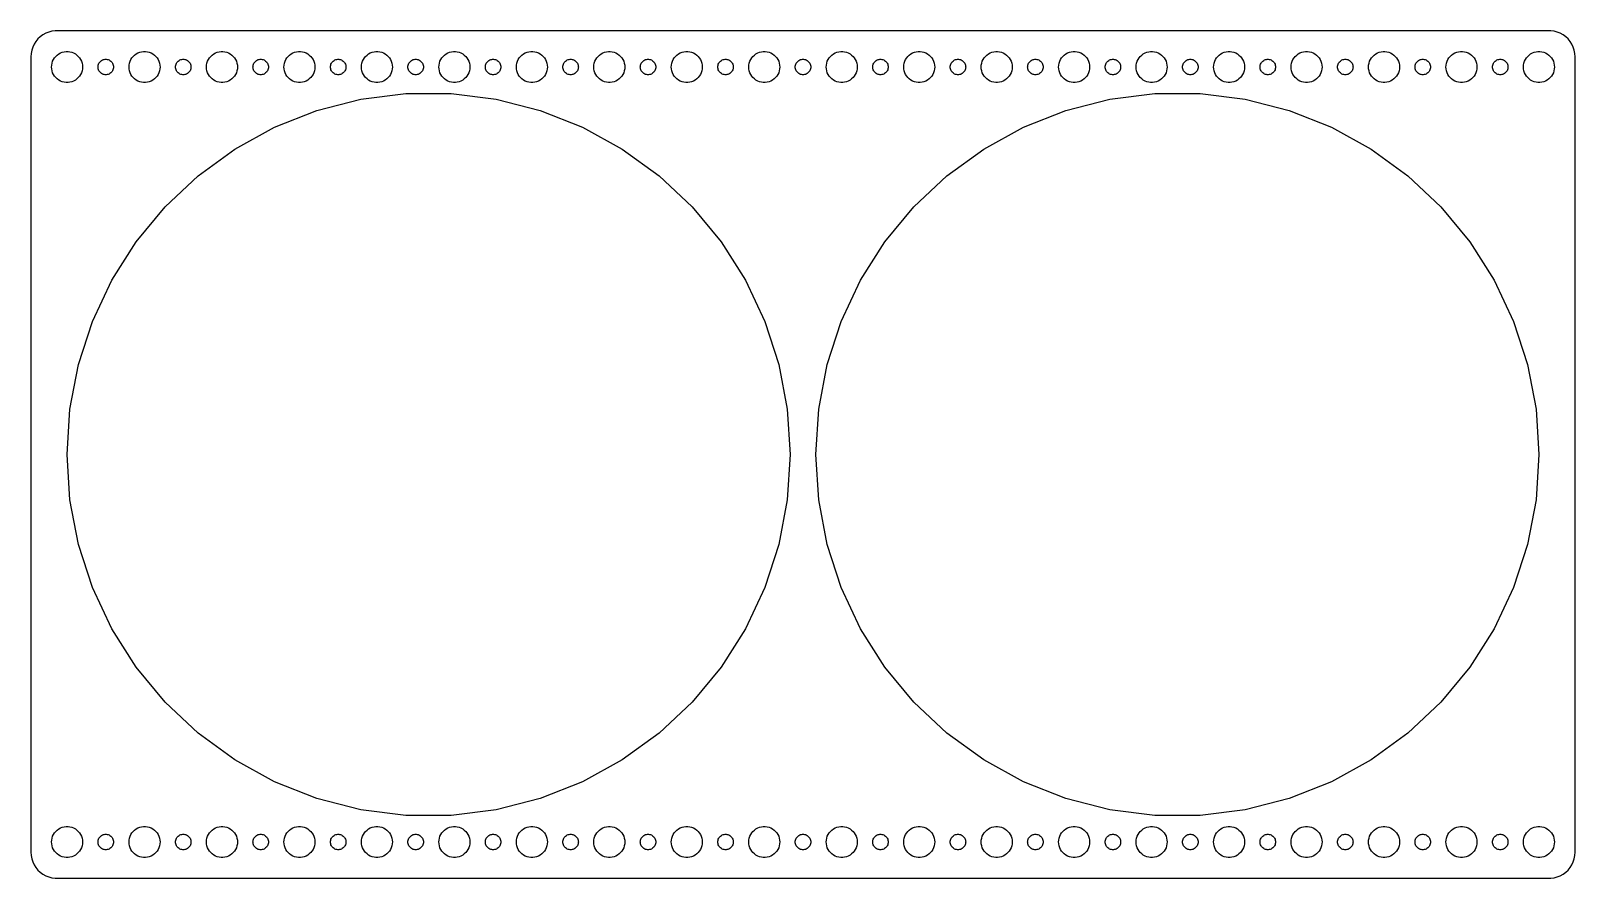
# Model space of a CAD drawing. Header units: metres. Extents: x -150 to 150, y -82 to 82.
import ezdxf

# ---------------------------------------------------------------- set-up
doc = ezdxf.new("R2010")
doc.units = ezdxf.units.M

msp = doc.modelspace()

# ---------------------------------------------------------------- linework, layer by layer
for p, q in [((-147.687, 80.8526), (-148.145, 80.4227)), ((-147.179, 81.2216), (-147.687, 80.8526)), ((-146.629, 81.5241), (-147.179, 81.2216)), ((-146.045, 81.7553), (-146.629, 81.5241)), ((-145.437, 81.9114), (-146.045, 81.7553)), ((-144.814, 81.9901), (-145.437, 81.9114)), ((144.814, 81.9901), (-144.814, 81.9901)), ((145.437, 81.9114), (144.814, 81.9901)), ((146.045, 81.7553), (145.437, 81.9114)), ((146.629, 81.5241), (146.045, 81.7553)), ((147.179, 81.2216), (146.629, 81.5241)), ((147.687, 80.8526), (147.179, 81.2216)), ((148.145, 80.4227), (147.687, 80.8526)), ((-149.343, 78.2434), (-149.461, 77.6267)), ((-149.149, 78.8406), (-149.343, 78.2434)), ((-148.882, 79.4088), (-149.149, 78.8406)), ((-148.545, 79.9389), (-148.882, 79.4088)), ((-148.145, 80.4227), (-148.545, 79.9389)), ((-143.777, 77.7145), (-143.427, 77.8532)), ((-143.427, 77.8532), (-143.062, 77.9469)), ((-143.062, 77.9469), (-142.688, 77.9941)), ((-142.688, 77.9941), (-142.312, 77.9941)), ((-142.312, 77.9941), (-141.938, 77.9469)), ((-141.938, 77.9469), (-141.573, 77.8532)), ((-141.573, 77.8532), (-141.223, 77.7145)), ((-128.777, 77.7145), (-128.427, 77.8532)), ((-128.427, 77.8532), (-128.062, 77.9469)), ((-128.062, 77.9469), (-127.688, 77.9941)), ((-127.688, 77.9941), (-127.312, 77.9941)), ((-127.312, 77.9941), (-126.938, 77.9469)), ((-126.938, 77.9469), (-126.573, 77.8532)), ((-126.573, 77.8532), (-126.223, 77.7145)), ((-113.777, 77.7145), (-113.427, 77.8532)), ((-113.427, 77.8532), (-113.062, 77.9469)), ((-113.062, 77.9469), (-112.688, 77.9941)), ((-112.688, 77.9941), (-112.312, 77.9941)), ((-112.312, 77.9941), (-111.938, 77.9469)), ((-111.938, 77.9469), (-111.573, 77.8532)), ((-111.573, 77.8532), (-111.223, 77.7145)), ((-98.7773, 77.7145), (-98.427, 77.8532)), ((-98.427, 77.8532), (-98.0621, 77.9469)), ((-98.0621, 77.9469), (-97.6884, 77.9941)), ((-97.6884, 77.9941), (-97.3116, 77.9941)), ((-97.3116, 77.9941), (-96.9379, 77.9469)), ((-96.9379, 77.9469), (-96.573, 77.8532)), ((-96.573, 77.8532), (-96.2227, 77.7145)), ((-83.7773, 77.7145), (-83.427, 77.8532)), ((-83.427, 77.8532), (-83.0621, 77.9469)), ((-83.0621, 77.9469), (-82.6884, 77.9941)), ((-82.6884, 77.9941), (-82.3116, 77.9941)), ((-82.3116, 77.9941), (-81.9379, 77.9469)), ((-81.9379, 77.9469), (-81.573, 77.8532)), ((-81.573, 77.8532), (-81.2227, 77.7145)), ((-68.7773, 77.7145), (-68.427, 77.8532)), ((-68.427, 77.8532), (-68.0621, 77.9469)), ((-68.0621, 77.9469), (-67.6884, 77.9941)), ((-67.6884, 77.9941), (-67.3116, 77.9941)), ((-67.3116, 77.9941), (-66.9379, 77.9469)), ((-66.9379, 77.9469), (-66.573, 77.8532)), ((-66.573, 77.8532), (-66.2227, 77.7145)), ((-53.7773, 77.7145), (-53.427, 77.8532)), ((-53.427, 77.8532), (-53.0621, 77.9469)), ((-53.0621, 77.9469), (-52.6884, 77.9941)), ((-52.6884, 77.9941), (-52.3116, 77.9941)), ((-52.3116, 77.9941), (-51.9379, 77.9469)), ((-51.9379, 77.9469), (-51.5729, 77.8532)), ((-51.5729, 77.8532), (-51.2227, 77.7145)), ((-38.7773, 77.7145), (-38.427, 77.8532)), ((-38.427, 77.8532), (-38.0621, 77.9469)), ((-38.0621, 77.9469), (-37.6884, 77.9941)), ((-37.6884, 77.9941), (-37.3116, 77.9941)), ((-37.3116, 77.9941), (-36.9379, 77.9469)), ((-36.9379, 77.9469), (-36.5729, 77.8532)), ((-36.5729, 77.8532), (-36.2227, 77.7145)), ((-23.7773, 77.7145), (-23.427, 77.8532)), ((-23.427, 77.8532), (-23.0621, 77.9469)), ((-23.0621, 77.9469), (-22.6884, 77.9941)), ((-22.6884, 77.9941), (-22.3116, 77.9941)), ((-22.3116, 77.9941), (-21.9379, 77.9469)), ((-21.9379, 77.9469), (-21.5729, 77.8532)), ((-21.5729, 77.8532), (-21.2227, 77.7145)), ((-8.77733, 77.7145), (-8.42705, 77.8532)), ((-8.42705, 77.8532), (-8.06213, 77.9469)), ((-8.06213, 77.9469), (-7.68837, 77.9941)), ((-7.68837, 77.9941), (-7.31161, 77.9941)), ((-7.31161, 77.9941), (-6.93785, 77.9469)), ((-6.93785, 77.9469), (-6.57294, 77.8532)), ((-6.57294, 77.8532), (-6.22266, 77.7145)), ((6.22266, 77.7145), (6.57294, 77.8532)), ((6.57294, 77.8532), (6.93785, 77.9469)), ((6.93785, 77.9469), (7.31161, 77.9941)), ((7.31161, 77.9941), (7.68837, 77.9941)), ((7.68837, 77.9941), (8.06213, 77.9469)), ((8.06213, 77.9469), (8.42705, 77.8532)), ((8.42705, 77.8532), (8.77733, 77.7145)), ((21.2227, 77.7145), (21.5729, 77.8532)), ((21.5729, 77.8532), (21.9379, 77.9469)), ((21.9379, 77.9469), (22.3116, 77.9941)), ((22.3116, 77.9941), (22.6884, 77.9941)), ((22.6884, 77.9941), (23.0621, 77.9469)), ((23.0621, 77.9469), (23.427, 77.8532)), ((23.427, 77.8532), (23.7773, 77.7145)), ((36.2227, 77.7145), (36.5729, 77.8532)), ((36.5729, 77.8532), (36.9379, 77.9469)), ((36.9379, 77.9469), (37.3116, 77.9941)), ((37.3116, 77.9941), (37.6884, 77.9941)), ((37.6884, 77.9941), (38.0621, 77.9469)), ((38.0621, 77.9469), (38.427, 77.8532)), ((38.427, 77.8532), (38.7773, 77.7145)), ((51.2227, 77.7145), (51.5729, 77.8532)), ((51.5729, 77.8532), (51.9379, 77.9469)), ((51.9379, 77.9469), (52.3116, 77.9941)), ((52.3116, 77.9941), (52.6884, 77.9941)), ((52.6884, 77.9941), (53.0621, 77.9469)), ((53.0621, 77.9469), (53.427, 77.8532)), ((53.427, 77.8532), (53.7773, 77.7145)), ((66.2227, 77.7145), (66.573, 77.8532)), ((66.573, 77.8532), (66.9379, 77.9469)), ((66.9379, 77.9469), (67.3116, 77.9941)), ((67.3116, 77.9941), (67.6884, 77.9941)), ((67.6884, 77.9941), (68.0621, 77.9469)), ((68.0621, 77.9469), (68.427, 77.8532)), ((68.427, 77.8532), (68.7773, 77.7145)), ((81.2227, 77.7145), (81.573, 77.8532)), ((81.573, 77.8532), (81.9379, 77.9469)), ((81.9379, 77.9469), (82.3116, 77.9941)), ((82.3116, 77.9941), (82.6884, 77.9941)), ((82.6884, 77.9941), (83.0621, 77.9469)), ((83.0621, 77.9469), (83.427, 77.8532)), ((83.427, 77.8532), (83.7773, 77.7145)), ((96.2227, 77.7145), (96.573, 77.8532)), ((96.573, 77.8532), (96.9379, 77.9469)), ((96.9379, 77.9469), (97.3116, 77.9941)), ((97.3116, 77.9941), (97.6884, 77.9941)), ((97.6884, 77.9941), (98.0621, 77.9469)), ((98.0621, 77.9469), (98.427, 77.8532)), ((98.427, 77.8532), (98.7773, 77.7145)), ((111.223, 77.7145), (111.573, 77.8532)), ((111.573, 77.8532), (111.938, 77.9469)), ((111.938, 77.9469), (112.312, 77.9941)), ((112.312, 77.9941), (112.688, 77.9941)), ((112.688, 77.9941), (113.062, 77.9469)), ((113.062, 77.9469), (113.427, 77.8532)), ((113.427, 77.8532), (113.777, 77.7145)), ((126.223, 77.7145), (126.573, 77.8532)), ((126.573, 77.8532), (126.938, 77.9469)), ((126.938, 77.9469), (127.312, 77.9941)), ((127.312, 77.9941), (127.688, 77.9941)), ((127.688, 77.9941), (128.062, 77.9469)), ((128.062, 77.9469), (128.427, 77.8532)), ((128.427, 77.8532), (128.777, 77.7145)), ((141.223, 77.7145), (141.573, 77.8532)), ((141.573, 77.8532), (141.938, 77.9469)), ((141.938, 77.9469), (142.312, 77.9941)), ((142.312, 77.9941), (142.688, 77.9941)), ((142.688, 77.9941), (143.062, 77.9469)), ((143.062, 77.9469), (143.427, 77.8532)), ((143.427, 77.8532), (143.777, 77.7145)), ((148.545, 79.9389), (148.145, 80.4227)), ((148.882, 79.4088), (148.545, 79.9389)), ((149.149, 78.8406), (148.882, 79.4088)), ((149.343, 78.2434), (149.149, 78.8406)), ((149.461, 77.6267), (149.343, 78.2434)), ((-149.461, 77.6267), (-149.5, 77)), ((-149.5, 77), (-149.5, -77)), ((-145.5, 75), (-145.476, 75.376)), ((-145.476, 74.624), (-145.5, 75)), ((-145.476, 75.376), (-145.406, 75.7461)), ((-145.406, 75.7461), (-145.289, 76.1044)), ((-145.289, 76.1044), (-145.129, 76.4453)), ((-145.129, 76.4453), (-144.927, 76.7634)), ((-144.927, 76.7634), (-144.687, 77.0536)), ((-144.687, 77.0536), (-144.412, 77.3115)), ((-144.412, 77.3115), (-144.107, 77.533)), ((-144.107, 77.533), (-143.777, 77.7145)), ((-141.223, 77.7145), (-140.893, 77.533)), ((-140.893, 77.533), (-140.588, 77.3115)), ((-140.588, 77.3115), (-140.313, 77.0536)), ((-140.313, 77.0536), (-140.073, 76.7634)), ((-140.073, 76.7634), (-139.871, 76.4453)), ((-139.871, 76.4453), (-139.711, 76.1044)), ((-139.711, 76.1044), (-139.594, 75.7461)), ((-139.594, 75.7461), (-139.524, 75.376)), ((-139.524, 75.376), (-139.5, 75)), ((-139.5, 75), (-139.524, 74.624)), ((-136.5, 75), (-136.488, 75.188)), ((-136.488, 74.812), (-136.5, 75)), ((-136.488, 75.188), (-136.453, 75.373)), ((-136.453, 74.627), (-136.488, 74.812)), ((-136.453, 75.373), (-136.395, 75.5522)), ((-136.395, 75.5522), (-136.314, 75.7226)), ((-136.314, 75.7226), (-136.214, 75.8817)), ((-136.214, 75.8817), (-136.093, 76.0268)), ((-136.093, 76.0268), (-135.956, 76.1558)), ((-135.956, 76.1558), (-135.804, 76.2665)), ((-135.804, 76.2665), (-135.639, 76.3572)), ((-135.639, 76.3572), (-135.464, 76.4266)), ((-135.464, 76.4266), (-135.281, 76.4734)), ((-135.281, 76.4734), (-135.094, 76.497)), ((-135.094, 76.497), (-134.906, 76.497)), ((-134.906, 76.497), (-134.719, 76.4734)), ((-134.719, 76.4734), (-134.536, 76.4266)), ((-134.536, 76.4266), (-134.361, 76.3572)), ((-134.361, 76.3572), (-134.196, 76.2665)), ((-134.196, 76.2665), (-134.044, 76.1558)), ((-134.044, 76.1558), (-133.907, 76.0268)), ((-133.907, 76.0268), (-133.786, 75.8817)), ((-133.786, 75.8817), (-133.686, 75.7226)), ((-133.686, 75.7226), (-133.605, 75.5522)), ((-133.605, 75.5522), (-133.547, 75.373)), ((-133.547, 75.373), (-133.512, 75.188)), ((-133.512, 74.812), (-133.547, 74.627)), ((-133.512, 75.188), (-133.5, 75)), ((-133.5, 75), (-133.512, 74.812)), ((-130.5, 75), (-130.476, 75.376)), ((-130.476, 74.624), (-130.5, 75)), ((-130.476, 75.376), (-130.406, 75.7461)), ((-130.406, 75.7461), (-130.289, 76.1044)), ((-130.289, 76.1044), (-130.129, 76.4453)), ((-130.129, 76.4453), (-129.927, 76.7634)), ((-129.927, 76.7634), (-129.687, 77.0536)), ((-129.687, 77.0536), (-129.412, 77.3115)), ((-129.412, 77.3115), (-129.107, 77.533)), ((-129.107, 77.533), (-128.777, 77.7145)), ((-126.223, 77.7145), (-125.893, 77.533)), ((-125.893, 77.533), (-125.588, 77.3115)), ((-125.588, 77.3115), (-125.313, 77.0536)), ((-125.313, 77.0536), (-125.073, 76.7634)), ((-125.073, 76.7634), (-124.871, 76.4453)), ((-124.871, 76.4453), (-124.711, 76.1044)), ((-124.711, 76.1044), (-124.594, 75.7461)), ((-124.594, 75.7461), (-124.524, 75.376)), ((-124.524, 75.376), (-124.5, 75)), ((-124.5, 75), (-124.524, 74.624)), ((-121.5, 75), (-121.488, 75.188)), ((-121.488, 74.812), (-121.5, 75)), ((-121.488, 75.188), (-121.453, 75.373)), ((-121.453, 74.627), (-121.488, 74.812)), ((-121.453, 75.373), (-121.395, 75.5522)), ((-121.395, 75.5522), (-121.314, 75.7226)), ((-121.314, 75.7226), (-121.214, 75.8817)), ((-121.214, 75.8817), (-121.093, 76.0268)), ((-121.093, 76.0268), (-120.956, 76.1558)), ((-120.956, 76.1558), (-120.804, 76.2665)), ((-120.804, 76.2665), (-120.639, 76.3572)), ((-120.639, 76.3572), (-120.464, 76.4266)), ((-120.464, 76.4266), (-120.281, 76.4734)), ((-120.281, 76.4734), (-120.094, 76.497)), ((-120.094, 76.497), (-119.906, 76.497)), ((-119.906, 76.497), (-119.719, 76.4734)), ((-119.719, 76.4734), (-119.536, 76.4266)), ((-119.536, 76.4266), (-119.361, 76.3572)), ((-119.361, 76.3572), (-119.196, 76.2665)), ((-119.196, 76.2665), (-119.044, 76.1558)), ((-119.044, 76.1558), (-118.907, 76.0268)), ((-118.907, 76.0268), (-118.786, 75.8817)), ((-118.786, 75.8817), (-118.686, 75.7226)), ((-118.686, 75.7226), (-118.605, 75.5522)), ((-118.605, 75.5522), (-118.547, 75.373)), ((-118.547, 75.373), (-118.512, 75.188)), ((-118.512, 74.812), (-118.547, 74.627)), ((-118.512, 75.188), (-118.5, 75)), ((-118.5, 75), (-118.512, 74.812)), ((-115.5, 75), (-115.476, 75.376)), ((-115.476, 74.624), (-115.5, 75)), ((-115.476, 75.376), (-115.406, 75.7461)), ((-115.406, 75.7461), (-115.289, 76.1044)), ((-115.289, 76.1044), (-115.129, 76.4453)), ((-115.129, 76.4453), (-114.927, 76.7634)), ((-114.927, 76.7634), (-114.687, 77.0536)), ((-114.687, 77.0536), (-114.412, 77.3115)), ((-114.412, 77.3115), (-114.107, 77.533)), ((-114.107, 77.533), (-113.777, 77.7145)), ((-111.223, 77.7145), (-110.893, 77.533)), ((-110.893, 77.533), (-110.588, 77.3115)), ((-110.588, 77.3115), (-110.313, 77.0536)), ((-110.313, 77.0536), (-110.073, 76.7634)), ((-110.073, 76.7634), (-109.871, 76.4453)), ((-109.871, 76.4453), (-109.711, 76.1044)), ((-109.711, 76.1044), (-109.594, 75.7461)), ((-109.594, 75.7461), (-109.524, 75.376)), ((-109.524, 75.376), (-109.5, 75)), ((-109.5, 75), (-109.524, 74.624)), ((-106.5, 75), (-106.488, 75.188)), ((-106.488, 74.812), (-106.5, 75)), ((-106.488, 75.188), (-106.453, 75.373)), ((-106.453, 74.627), (-106.488, 74.812)), ((-106.453, 75.373), (-106.395, 75.5522)), ((-106.395, 75.5522), (-106.314, 75.7226)), ((-106.314, 75.7226), (-106.214, 75.8817)), ((-106.214, 75.8817), (-106.093, 76.0268)), ((-106.093, 76.0268), (-105.956, 76.1558)), ((-105.956, 76.1558), (-105.804, 76.2665)), ((-105.804, 76.2665), (-105.639, 76.3572)), ((-105.639, 76.3572), (-105.464, 76.4266)), ((-105.464, 76.4266), (-105.281, 76.4734)), ((-105.281, 76.4734), (-105.094, 76.497)), ((-105.094, 76.497), (-104.906, 76.497)), ((-104.906, 76.497), (-104.719, 76.4734)), ((-104.719, 76.4734), (-104.536, 76.4266)), ((-104.536, 76.4266), (-104.361, 76.3572)), ((-104.361, 76.3572), (-104.196, 76.2665)), ((-104.196, 76.2665), (-104.044, 76.1558)), ((-104.044, 76.1558), (-103.907, 76.0268)), ((-103.907, 76.0268), (-103.786, 75.8817)), ((-103.786, 75.8817), (-103.686, 75.7226)), ((-103.686, 75.7226), (-103.605, 75.5522)), ((-103.605, 75.5522), (-103.547, 75.373)), ((-103.547, 75.373), (-103.512, 75.188)), ((-103.512, 74.812), (-103.547, 74.627)), ((-103.512, 75.188), (-103.5, 75)), ((-103.5, 75), (-103.512, 74.812)), ((-100.5, 75), (-100.476, 75.376)), ((-100.476, 74.624), (-100.5, 75)), ((-100.476, 75.376), (-100.406, 75.7461)), ((-100.406, 75.7461), (-100.289, 76.1044)), ((-100.289, 76.1044), (-100.129, 76.4453)), ((-100.129, 76.4453), (-99.927, 76.7634)), ((-99.927, 76.7634), (-99.6869, 77.0536)), ((-99.6869, 77.0536), (-99.4123, 77.3115)), ((-99.4123, 77.3115), (-99.1075, 77.533)), ((-99.1075, 77.533), (-98.7773, 77.7145)), ((-96.2227, 77.7145), (-95.8925, 77.533)), ((-95.8925, 77.533), (-95.5877, 77.3115)), ((-95.5877, 77.3115), (-95.3131, 77.0536)), ((-95.3131, 77.0536), (-95.073, 76.7634)), ((-95.073, 76.7634), (-94.8711, 76.4453)), ((-94.8711, 76.4453), (-94.7107, 76.1044)), ((-94.7107, 76.1044), (-94.5943, 75.7461)), ((-94.5943, 75.7461), (-94.5237, 75.376)), ((-94.5237, 75.376), (-94.5, 75)), ((-94.5, 75), (-94.5237, 74.624)), ((-91.5, 75), (-91.4882, 75.188)), ((-91.4882, 74.812), (-91.5, 75)), ((-91.4882, 75.188), (-91.4529, 75.373)), ((-91.4529, 74.627), (-91.4882, 74.812)), ((-91.4529, 75.373), (-91.3947, 75.5522)), ((-91.3947, 75.5522), (-91.3145, 75.7226)), ((-91.3145, 75.7226), (-91.2135, 75.8817)), ((-91.2135, 75.8817), (-91.0934, 76.0268)), ((-91.0934, 76.0268), (-90.9561, 76.1558)), ((-90.9561, 76.1558), (-90.8037, 76.2665)), ((-90.8037, 76.2665), (-90.6387, 76.3572)), ((-90.6387, 76.3572), (-90.4635, 76.4266)), ((-90.4635, 76.4266), (-90.2811, 76.4734)), ((-90.2811, 76.4734), (-90.0942, 76.497)), ((-90.0942, 76.497), (-89.9058, 76.497)), ((-89.9058, 76.497), (-89.7189, 76.4734)), ((-89.7189, 76.4734), (-89.5365, 76.4266)), ((-89.5365, 76.4266), (-89.3613, 76.3572)), ((-89.3613, 76.3572), (-89.1963, 76.2665)), ((-89.1963, 76.2665), (-89.0439, 76.1558)), ((-89.0439, 76.1558), (-88.9065, 76.0268)), ((-88.9065, 76.0268), (-88.7865, 75.8817)), ((-88.7865, 75.8817), (-88.6855, 75.7226)), ((-88.6855, 75.7226), (-88.6053, 75.5522)), ((-88.6053, 75.5522), (-88.5471, 75.373)), ((-88.5471, 75.373), (-88.5118, 75.188)), ((-88.5118, 74.812), (-88.5471, 74.627)), ((-88.5118, 75.188), (-88.5, 75)), ((-88.5, 75), (-88.5118, 74.812)), ((-85.5, 75), (-85.4763, 75.376)), ((-85.4763, 74.624), (-85.5, 75)), ((-85.4763, 75.376), (-85.4057, 75.7461)), ((-85.4057, 75.7461), (-85.2893, 76.1044)), ((-85.2893, 76.1044), (-85.1289, 76.4453)), ((-85.1289, 76.4453), (-84.927, 76.7634)), ((-84.927, 76.7634), (-84.6869, 77.0536)), ((-84.6869, 77.0536), (-84.4123, 77.3115)), ((-84.4123, 77.3115), (-84.1075, 77.533)), ((-84.1075, 77.533), (-83.7773, 77.7145)), ((-81.2227, 77.7145), (-80.8925, 77.533)), ((-80.8925, 77.533), (-80.5877, 77.3115)), ((-80.5877, 77.3115), (-80.3131, 77.0536)), ((-80.3131, 77.0536), (-80.073, 76.7634)), ((-80.073, 76.7634), (-79.8711, 76.4453)), ((-79.8711, 76.4453), (-79.7107, 76.1044)), ((-79.7107, 76.1044), (-79.5943, 75.7461)), ((-79.5943, 75.7461), (-79.5237, 75.376)), ((-79.5237, 75.376), (-79.5, 75)), ((-79.5, 75), (-79.5237, 74.624)), ((-76.5, 75), (-76.4882, 75.188)), ((-76.4882, 74.812), (-76.5, 75)), ((-76.4882, 75.188), (-76.4529, 75.373)), ((-76.4529, 74.627), (-76.4882, 74.812)), ((-76.4529, 75.373), (-76.3947, 75.5522)), ((-76.3947, 75.5522), (-76.3145, 75.7226)), ((-76.3145, 75.7226), (-76.2135, 75.8817)), ((-76.2135, 75.8817), (-76.0934, 76.0268)), ((-76.0934, 76.0268), (-75.9561, 76.1558)), ((-75.9561, 76.1558), (-75.8037, 76.2665)), ((-75.8037, 76.2665), (-75.6387, 76.3572)), ((-75.6387, 76.3572), (-75.4635, 76.4266)), ((-75.4635, 76.4266), (-75.2811, 76.4734)), ((-75.2811, 76.4734), (-75.0942, 76.497)), ((-75.0942, 76.497), (-74.9058, 76.497)), ((-74.9058, 76.497), (-74.7189, 76.4734)), ((-74.7189, 76.4734), (-74.5365, 76.4266)), ((-74.5365, 76.4266), (-74.3613, 76.3572)), ((-74.3613, 76.3572), (-74.1963, 76.2665)), ((-74.1963, 76.2665), (-74.0439, 76.1558)), ((-74.0439, 76.1558), (-73.9065, 76.0268)), ((-73.9065, 76.0268), (-73.7865, 75.8817)), ((-73.7865, 75.8817), (-73.6855, 75.7226)), ((-73.6855, 75.7226), (-73.6053, 75.5522)), ((-73.6053, 75.5522), (-73.5471, 75.373)), ((-73.5471, 75.373), (-73.5118, 75.188)), ((-73.5118, 74.812), (-73.5471, 74.627)), ((-73.5118, 75.188), (-73.5, 75)), ((-73.5, 75), (-73.5118, 74.812)), ((-70.5, 75), (-70.4763, 75.376)), ((-70.4763, 74.624), (-70.5, 75)), ((-70.4763, 75.376), (-70.4057, 75.7461)), ((-70.4057, 75.7461), (-70.2893, 76.1044)), ((-70.2893, 76.1044), (-70.1289, 76.4453)), ((-70.1289, 76.4453), (-69.927, 76.7634)), ((-69.927, 76.7634), (-69.6869, 77.0536)), ((-69.6869, 77.0536), (-69.4123, 77.3115)), ((-69.4123, 77.3115), (-69.1075, 77.533)), ((-69.1075, 77.533), (-68.7773, 77.7145)), ((-66.2227, 77.7145), (-65.8925, 77.533)), ((-65.8925, 77.533), (-65.5877, 77.3115)), ((-65.5877, 77.3115), (-65.3131, 77.0536)), ((-65.3131, 77.0536), (-65.073, 76.7634)), ((-65.073, 76.7634), (-64.8711, 76.4453)), ((-64.8711, 76.4453), (-64.7107, 76.1044)), ((-64.7107, 76.1044), (-64.5943, 75.7461)), ((-64.5943, 75.7461), (-64.5237, 75.376)), ((-64.5237, 75.376), (-64.5, 75)), ((-64.5, 75), (-64.5237, 74.624)), ((-61.5, 75), (-61.4882, 75.188)), ((-61.4882, 74.812), (-61.5, 75)), ((-61.4882, 75.188), (-61.4529, 75.373)), ((-61.4529, 74.627), (-61.4882, 74.812)), ((-61.4529, 75.373), (-61.3947, 75.5522)), ((-61.3947, 75.5522), (-61.3145, 75.7226)), ((-61.3145, 75.7226), (-61.2135, 75.8817)), ((-61.2135, 75.8817), (-61.0934, 76.0268)), ((-61.0934, 76.0268), (-60.9561, 76.1558)), ((-60.9561, 76.1558), (-60.8037, 76.2665)), ((-60.8037, 76.2665), (-60.6387, 76.3572)), ((-60.6387, 76.3572), (-60.4635, 76.4266)), ((-60.4635, 76.4266), (-60.2811, 76.4734)), ((-60.2811, 76.4734), (-60.0942, 76.497)), ((-60.0942, 76.497), (-59.9058, 76.497)), ((-59.9058, 76.497), (-59.7189, 76.4734)), ((-59.7189, 76.4734), (-59.5365, 76.4266)), ((-59.5365, 76.4266), (-59.3613, 76.3572)), ((-59.3613, 76.3572), (-59.1963, 76.2665)), ((-59.1963, 76.2665), (-59.0439, 76.1558)), ((-59.0439, 76.1558), (-58.9065, 76.0268)), ((-58.9065, 76.0268), (-58.7865, 75.8817)), ((-58.7865, 75.8817), (-58.6855, 75.7226)), ((-58.6855, 75.7226), (-58.6053, 75.5522)), ((-58.6053, 75.5522), (-58.5471, 75.373)), ((-58.5471, 75.373), (-58.5118, 75.188)), ((-58.5118, 74.812), (-58.5471, 74.627)), ((-58.5118, 75.188), (-58.5, 75)), ((-58.5, 75), (-58.5118, 74.812)), ((-55.5, 75), (-55.4763, 75.376)), ((-55.4763, 74.624), (-55.5, 75)), ((-55.4763, 75.376), (-55.4057, 75.7461)), ((-55.4057, 75.7461), (-55.2893, 76.1044)), ((-55.2893, 76.1044), (-55.1289, 76.4453)), ((-55.1289, 76.4453), (-54.927, 76.7634)), ((-54.927, 76.7634), (-54.6869, 77.0536)), ((-54.6869, 77.0536), (-54.4123, 77.3115)), ((-54.4123, 77.3115), (-54.1075, 77.533)), ((-54.1075, 77.533), (-53.7773, 77.7145)), ((-51.2227, 77.7145), (-50.8925, 77.533)), ((-50.8925, 77.533), (-50.5877, 77.3115)), ((-50.5877, 77.3115), (-50.3131, 77.0536)), ((-50.3131, 77.0536), (-50.0729, 76.7634)), ((-50.0729, 76.7634), (-49.8711, 76.4453)), ((-49.8711, 76.4453), (-49.7107, 76.1044)), ((-49.7107, 76.1044), (-49.5942, 75.7461)), ((-49.5942, 75.7461), (-49.5237, 75.376)), ((-49.5237, 75.376), (-49.5, 75)), ((-49.5, 75), (-49.5237, 74.624)), ((-46.5, 75), (-46.4882, 75.188)), ((-46.4882, 74.812), (-46.5, 75)), ((-46.4882, 75.188), (-46.4529, 75.373)), ((-46.4529, 74.627), (-46.4882, 74.812)), ((-46.4529, 75.373), (-46.3947, 75.5522)), ((-46.3947, 75.5522), (-46.3145, 75.7226)), ((-46.3145, 75.7226), (-46.2135, 75.8817)), ((-46.2135, 75.8817), (-46.0934, 76.0268)), ((-46.0934, 76.0268), (-45.9561, 76.1558)), ((-45.9561, 76.1558), (-45.8037, 76.2665)), ((-45.8037, 76.2665), (-45.6387, 76.3572)), ((-45.6387, 76.3572), (-45.4635, 76.4266)), ((-45.4635, 76.4266), (-45.2811, 76.4734)), ((-45.2811, 76.4734), (-45.0942, 76.497)), ((-45.0942, 76.497), (-44.9058, 76.497)), ((-44.9058, 76.497), (-44.7189, 76.4734)), ((-44.7189, 76.4734), (-44.5365, 76.4266)), ((-44.5365, 76.4266), (-44.3613, 76.3572)), ((-44.3613, 76.3572), (-44.1963, 76.2665)), ((-44.1963, 76.2665), (-44.0439, 76.1558)), ((-44.0439, 76.1558), (-43.9065, 76.0268)), ((-43.9065, 76.0268), (-43.7865, 75.8817)), ((-43.7865, 75.8817), (-43.6855, 75.7226)), ((-43.6855, 75.7226), (-43.6053, 75.5522)), ((-43.6053, 75.5522), (-43.5471, 75.373)), ((-43.5471, 75.373), (-43.5118, 75.188)), ((-43.5118, 74.812), (-43.5471, 74.627)), ((-43.5118, 75.188), (-43.5, 75)), ((-43.5, 75), (-43.5118, 74.812)), ((-40.5, 75), (-40.4763, 75.376)), ((-40.4763, 74.624), (-40.5, 75)), ((-40.4763, 75.376), (-40.4057, 75.7461)), ((-40.4057, 75.7461), (-40.2893, 76.1044)), ((-40.2893, 76.1044), (-40.1289, 76.4453)), ((-40.1289, 76.4453), (-39.927, 76.7634)), ((-39.927, 76.7634), (-39.6869, 77.0536)), ((-39.6869, 77.0536), (-39.4123, 77.3115)), ((-39.4123, 77.3115), (-39.1075, 77.533)), ((-39.1075, 77.533), (-38.7773, 77.7145)), ((-36.2227, 77.7145), (-35.8925, 77.533)), ((-35.8925, 77.533), (-35.5877, 77.3115)), ((-35.5877, 77.3115), (-35.3131, 77.0536)), ((-35.3131, 77.0536), (-35.0729, 76.7634)), ((-35.0729, 76.7634), (-34.8711, 76.4453)), ((-34.8711, 76.4453), (-34.7107, 76.1044)), ((-34.7107, 76.1044), (-34.5942, 75.7461)), ((-34.5942, 75.7461), (-34.5237, 75.376)), ((-34.5237, 75.376), (-34.5, 75)), ((-34.5, 75), (-34.5237, 74.624)), ((-31.5, 75), (-31.4882, 75.188)), ((-31.4882, 74.812), (-31.5, 75)), ((-31.4882, 75.188), (-31.4529, 75.373)), ((-31.4529, 74.627), (-31.4882, 74.812)), ((-31.4529, 75.373), (-31.3947, 75.5522)), ((-31.3947, 75.5522), (-31.3145, 75.7226)), ((-31.3145, 75.7226), (-31.2135, 75.8817)), ((-31.2135, 75.8817), (-31.0934, 76.0268)), ((-31.0934, 76.0268), (-30.9561, 76.1558)), ((-30.9561, 76.1558), (-30.8037, 76.2665)), ((-30.8037, 76.2665), (-30.6387, 76.3572)), ((-30.6387, 76.3572), (-30.4635, 76.4266)), ((-30.4635, 76.4266), (-30.2811, 76.4734)), ((-30.2811, 76.4734), (-30.0942, 76.497)), ((-30.0942, 76.497), (-29.9058, 76.497)), ((-29.9058, 76.497), (-29.7189, 76.4734)), ((-29.7189, 76.4734), (-29.5365, 76.4266)), ((-29.5365, 76.4266), (-29.3613, 76.3572)), ((-29.3613, 76.3572), (-29.1963, 76.2665)), ((-29.1963, 76.2665), (-29.0439, 76.1558)), ((-29.0439, 76.1558), (-28.9065, 76.0268)), ((-28.9065, 76.0268), (-28.7865, 75.8817)), ((-28.7865, 75.8817), (-28.6855, 75.7226)), ((-28.6855, 75.7226), (-28.6053, 75.5522)), ((-28.6053, 75.5522), (-28.5471, 75.373)), ((-28.5471, 75.373), (-28.5118, 75.188)), ((-28.5118, 74.812), (-28.5471, 74.627)), ((-28.5118, 75.188), (-28.5, 75)), ((-28.5, 75), (-28.5118, 74.812)), ((-25.5, 75), (-25.4763, 75.376)), ((-25.4763, 74.624), (-25.5, 75)), ((-25.4763, 75.376), (-25.4057, 75.7461)), ((-25.4057, 75.7461), (-25.2893, 76.1044)), ((-25.2893, 76.1044), (-25.1289, 76.4453)), ((-25.1289, 76.4453), (-24.927, 76.7634)), ((-24.927, 76.7634), (-24.6869, 77.0536)), ((-24.6869, 77.0536), (-24.4123, 77.3115)), ((-24.4123, 77.3115), (-24.1075, 77.533)), ((-24.1075, 77.533), (-23.7773, 77.7145)), ((-21.2227, 77.7145), (-20.8925, 77.533)), ((-20.8925, 77.533), (-20.5877, 77.3115)), ((-20.5877, 77.3115), (-20.3131, 77.0536)), ((-20.3131, 77.0536), (-20.0729, 76.7634)), ((-20.0729, 76.7634), (-19.8711, 76.4453)), ((-19.8711, 76.4453), (-19.7107, 76.1044)), ((-19.7107, 76.1044), (-19.5942, 75.7461)), ((-19.5942, 75.7461), (-19.5237, 75.376)), ((-19.5237, 75.376), (-19.5, 75)), ((-19.5, 75), (-19.5237, 74.624)), ((-16.5, 75), (-16.4882, 75.188)), ((-16.4882, 74.812), (-16.5, 75)), ((-16.4882, 75.188), (-16.4529, 75.373)), ((-16.4529, 74.627), (-16.4882, 74.812)), ((-16.4529, 75.373), (-16.3947, 75.5522)), ((-16.3947, 75.5522), (-16.3145, 75.7226)), ((-16.3145, 75.7226), (-16.2135, 75.8817)), ((-16.2135, 75.8817), (-16.0934, 76.0268)), ((-16.0934, 76.0268), (-15.9561, 76.1558)), ((-15.9561, 76.1558), (-15.8037, 76.2665)), ((-15.8037, 76.2665), (-15.6387, 76.3572)), ((-15.6387, 76.3572), (-15.4635, 76.4266)), ((-15.4635, 76.4266), (-15.2811, 76.4734)), ((-15.2811, 76.4734), (-15.0942, 76.497)), ((-15.0942, 76.497), (-14.9058, 76.497)), ((-14.9058, 76.497), (-14.7189, 76.4734)), ((-14.7189, 76.4734), (-14.5365, 76.4266)), ((-14.5365, 76.4266), (-14.3613, 76.3572)), ((-14.3613, 76.3572), (-14.1963, 76.2665)), ((-14.1963, 76.2665), (-14.0439, 76.1558)), ((-14.0439, 76.1558), (-13.9065, 76.0268)), ((-13.9065, 76.0268), (-13.7865, 75.8817)), ((-13.7865, 75.8817), (-13.6855, 75.7226)), ((-13.6855, 75.7226), (-13.6053, 75.5522)), ((-13.6053, 75.5522), (-13.5471, 75.373)), ((-13.5471, 75.373), (-13.5118, 75.188)), ((-13.5118, 74.812), (-13.5471, 74.627)), ((-13.5118, 75.188), (-13.5, 75)), ((-13.5, 75), (-13.5118, 74.812)), ((-10.5, 75), (-10.4763, 75.376)), ((-10.4763, 74.624), (-10.5, 75)), ((-10.4763, 75.376), (-10.4057, 75.7461)), ((-10.4057, 75.7461), (-10.2893, 76.1044)), ((-10.2893, 76.1044), (-10.1289, 76.4453)), ((-10.1289, 76.4453), (-9.92705, 76.7634)), ((-9.92705, 76.7634), (-9.6869, 77.0536)), ((-9.6869, 77.0536), (-9.41226, 77.3115)), ((-9.41226, 77.3115), (-9.10747, 77.533)), ((-9.10747, 77.533), (-8.77733, 77.7145)), ((-6.22266, 77.7145), (-5.89252, 77.533)), ((-5.89252, 77.533), (-5.58772, 77.3115)), ((-5.58772, 77.3115), (-5.31308, 77.0536)), ((-5.31308, 77.0536), (-5.07294, 76.7634)), ((-5.07294, 76.7634), (-4.87108, 76.4453)), ((-4.87108, 76.4453), (-4.71066, 76.1044)), ((-4.71066, 76.1044), (-4.59424, 75.7461)), ((-4.59424, 75.7461), (-4.52365, 75.376)), ((-4.52365, 75.376), (-4.5, 75)), ((-4.5, 75), (-4.52365, 74.624)), ((-1.5, 75), (-1.48816, 75.188)), ((-1.48816, 74.812), (-1.5, 75)), ((-1.48816, 75.188), (-1.45287, 75.373)), ((-1.45287, 74.627), (-1.48816, 74.812)), ((-1.45287, 75.373), (-1.39465, 75.5522)), ((-1.39465, 75.5522), (-1.31445, 75.7226)), ((-1.31445, 75.7226), (-1.21352, 75.8817)), ((-1.21352, 75.8817), (-1.09344, 76.0268)), ((-1.09344, 76.0268), (-0.95613, 76.1558)), ((-0.95613, 76.1558), (-0.80373, 76.2665)), ((-0.80373, 76.2665), (-0.63866, 76.3572)), ((-0.63866, 76.3572), (-0.46352, 76.4266)), ((-0.46352, 76.4266), (-0.28107, 76.4734)), ((-0.28107, 76.4734), (-0.09418, 76.497)), ((-0.09418, 76.497), (0.09418, 76.497)), ((0.09418, 76.497), (0.28107, 76.4734)), ((0.28107, 76.4734), (0.46352, 76.4266)), ((0.46352, 76.4266), (0.63866, 76.3572)), ((0.63866, 76.3572), (0.80373, 76.2665)), ((0.80373, 76.2665), (0.95613, 76.1558)), ((0.95613, 76.1558), (1.09344, 76.0268)), ((1.09344, 76.0268), (1.21352, 75.8817)), ((1.21352, 75.8817), (1.31445, 75.7226)), ((1.31445, 75.7226), (1.39465, 75.5522)), ((1.39465, 75.5522), (1.45287, 75.373)), ((1.45287, 75.373), (1.48816, 75.188)), ((1.48816, 74.812), (1.45287, 74.627)), ((1.48816, 75.188), (1.5, 75)), ((1.5, 75), (1.48816, 74.812)), ((4.5, 75), (4.52365, 75.376)), ((4.52365, 74.624), (4.5, 75)), ((4.52365, 75.376), (4.59424, 75.7461)), ((4.59424, 75.7461), (4.71066, 76.1044)), ((4.71066, 76.1044), (4.87108, 76.4453)), ((4.87108, 76.4453), (5.07294, 76.7634)), ((5.07294, 76.7634), (5.31308, 77.0536)), ((5.31308, 77.0536), (5.58772, 77.3115)), ((5.58772, 77.3115), (5.89252, 77.533)), ((5.89252, 77.533), (6.22266, 77.7145)), ((8.77733, 77.7145), (9.10747, 77.533)), ((9.10747, 77.533), (9.41226, 77.3115)), ((9.41226, 77.3115), (9.6869, 77.0536)), ((9.6869, 77.0536), (9.92705, 76.7634)), ((9.92705, 76.7634), (10.1289, 76.4453)), ((10.1289, 76.4453), (10.2893, 76.1044)), ((10.2893, 76.1044), (10.4057, 75.7461)), ((10.4057, 75.7461), (10.4763, 75.376)), ((10.4763, 75.376), (10.5, 75)), ((10.5, 75), (10.4763, 74.624)), ((13.5, 75), (13.5118, 75.188)), ((13.5118, 74.812), (13.5, 75)), ((13.5118, 75.188), (13.5471, 75.373)), ((13.5471, 74.627), (13.5118, 74.812)), ((13.5471, 75.373), (13.6053, 75.5522)), ((13.6053, 75.5522), (13.6855, 75.7226)), ((13.6855, 75.7226), (13.7865, 75.8817)), ((13.7865, 75.8817), (13.9065, 76.0268)), ((13.9065, 76.0268), (14.0439, 76.1558)), ((14.0439, 76.1558), (14.1963, 76.2665)), ((14.1963, 76.2665), (14.3613, 76.3572)), ((14.3613, 76.3572), (14.5365, 76.4266)), ((14.5365, 76.4266), (14.7189, 76.4734)), ((14.7189, 76.4734), (14.9058, 76.497)), ((14.9058, 76.497), (15.0942, 76.497)), ((15.0942, 76.497), (15.2811, 76.4734)), ((15.2811, 76.4734), (15.4635, 76.4266)), ((15.4635, 76.4266), (15.6387, 76.3572)), ((15.6387, 76.3572), (15.8037, 76.2665)), ((15.8037, 76.2665), (15.9561, 76.1558)), ((15.9561, 76.1558), (16.0934, 76.0268)), ((16.0934, 76.0268), (16.2135, 75.8817)), ((16.2135, 75.8817), (16.3145, 75.7226)), ((16.3145, 75.7226), (16.3947, 75.5522)), ((16.3947, 75.5522), (16.4529, 75.373)), ((16.4529, 75.373), (16.4882, 75.188)), ((16.4882, 74.812), (16.4529, 74.627)), ((16.4882, 75.188), (16.5, 75)), ((16.5, 75), (16.4882, 74.812)), ((19.5, 75), (19.5237, 75.376)), ((19.5237, 74.624), (19.5, 75)), ((19.5237, 75.376), (19.5942, 75.7461)), ((19.5942, 75.7461), (19.7107, 76.1044)), ((19.7107, 76.1044), (19.8711, 76.4453)), ((19.8711, 76.4453), (20.0729, 76.7634)), ((20.0729, 76.7634), (20.3131, 77.0536)), ((20.3131, 77.0536), (20.5877, 77.3115)), ((20.5877, 77.3115), (20.8925, 77.533)), ((20.8925, 77.533), (21.2227, 77.7145)), ((23.7773, 77.7145), (24.1075, 77.533)), ((24.1075, 77.533), (24.4123, 77.3115)), ((24.4123, 77.3115), (24.6869, 77.0536)), ((24.6869, 77.0536), (24.927, 76.7634)), ((24.927, 76.7634), (25.1289, 76.4453)), ((25.1289, 76.4453), (25.2893, 76.1044)), ((25.2893, 76.1044), (25.4057, 75.7461)), ((25.4057, 75.7461), (25.4763, 75.376)), ((25.4763, 75.376), (25.5, 75)), ((25.5, 75), (25.4763, 74.624)), ((28.5, 75), (28.5118, 75.188)), ((28.5118, 74.812), (28.5, 75)), ((28.5118, 75.188), (28.5471, 75.373)), ((28.5471, 74.627), (28.5118, 74.812)), ((28.5471, 75.373), (28.6053, 75.5522)), ((28.6053, 75.5522), (28.6855, 75.7226)), ((28.6855, 75.7226), (28.7865, 75.8817)), ((28.7865, 75.8817), (28.9065, 76.0268)), ((28.9065, 76.0268), (29.0439, 76.1558)), ((29.0439, 76.1558), (29.1963, 76.2665)), ((29.1963, 76.2665), (29.3613, 76.3572)), ((29.3613, 76.3572), (29.5365, 76.4266)), ((29.5365, 76.4266), (29.7189, 76.4734)), ((29.7189, 76.4734), (29.9058, 76.497)), ((29.9058, 76.497), (30.0942, 76.497)), ((30.0942, 76.497), (30.2811, 76.4734)), ((30.2811, 76.4734), (30.4635, 76.4266)), ((30.4635, 76.4266), (30.6387, 76.3572)), ((30.6387, 76.3572), (30.8037, 76.2665)), ((30.8037, 76.2665), (30.9561, 76.1558)), ((30.9561, 76.1558), (31.0934, 76.0268)), ((31.0934, 76.0268), (31.2135, 75.8817)), ((31.2135, 75.8817), (31.3145, 75.7226)), ((31.3145, 75.7226), (31.3947, 75.5522)), ((31.3947, 75.5522), (31.4529, 75.373)), ((31.4529, 75.373), (31.4882, 75.188)), ((31.4882, 74.812), (31.4529, 74.627)), ((31.4882, 75.188), (31.5, 75)), ((31.5, 75), (31.4882, 74.812)), ((34.5, 75), (34.5237, 75.376)), ((34.5237, 74.624), (34.5, 75)), ((34.5237, 75.376), (34.5942, 75.7461)), ((34.5942, 75.7461), (34.7107, 76.1044)), ((34.7107, 76.1044), (34.8711, 76.4453)), ((34.8711, 76.4453), (35.0729, 76.7634)), ((35.0729, 76.7634), (35.3131, 77.0536)), ((35.3131, 77.0536), (35.5877, 77.3115)), ((35.5877, 77.3115), (35.8925, 77.533)), ((35.8925, 77.533), (36.2227, 77.7145)), ((38.7773, 77.7145), (39.1075, 77.533)), ((39.1075, 77.533), (39.4123, 77.3115)), ((39.4123, 77.3115), (39.6869, 77.0536)), ((39.6869, 77.0536), (39.927, 76.7634)), ((39.927, 76.7634), (40.1289, 76.4453)), ((40.1289, 76.4453), (40.2893, 76.1044)), ((40.2893, 76.1044), (40.4057, 75.7461)), ((40.4057, 75.7461), (40.4763, 75.376)), ((40.4763, 75.376), (40.5, 75)), ((40.5, 75), (40.4763, 74.624)), ((43.5, 75), (43.5118, 75.188)), ((43.5118, 74.812), (43.5, 75)), ((43.5118, 75.188), (43.5471, 75.373)), ((43.5471, 74.627), (43.5118, 74.812)), ((43.5471, 75.373), (43.6053, 75.5522)), ((43.6053, 75.5522), (43.6855, 75.7226)), ((43.6855, 75.7226), (43.7865, 75.8817)), ((43.7865, 75.8817), (43.9065, 76.0268)), ((43.9065, 76.0268), (44.0439, 76.1558)), ((44.0439, 76.1558), (44.1963, 76.2665)), ((44.1963, 76.2665), (44.3613, 76.3572)), ((44.3613, 76.3572), (44.5365, 76.4266)), ((44.5365, 76.4266), (44.7189, 76.4734)), ((44.7189, 76.4734), (44.9058, 76.497)), ((44.9058, 76.497), (45.0942, 76.497)), ((45.0942, 76.497), (45.2811, 76.4734)), ((45.2811, 76.4734), (45.4635, 76.4266)), ((45.4635, 76.4266), (45.6387, 76.3572)), ((45.6387, 76.3572), (45.8037, 76.2665)), ((45.8037, 76.2665), (45.9561, 76.1558)), ((45.9561, 76.1558), (46.0934, 76.0268)), ((46.0934, 76.0268), (46.2135, 75.8817)), ((46.2135, 75.8817), (46.3145, 75.7226)), ((46.3145, 75.7226), (46.3947, 75.5522)), ((46.3947, 75.5522), (46.4529, 75.373)), ((46.4529, 75.373), (46.4882, 75.188)), ((46.4882, 74.812), (46.4529, 74.627)), ((46.4882, 75.188), (46.5, 75)), ((46.5, 75), (46.4882, 74.812)), ((49.5, 75), (49.5237, 75.376)), ((49.5237, 74.624), (49.5, 75)), ((49.5237, 75.376), (49.5942, 75.7461)), ((49.5942, 75.7461), (49.7107, 76.1044)), ((49.7107, 76.1044), (49.8711, 76.4453)), ((49.8711, 76.4453), (50.0729, 76.7634)), ((50.0729, 76.7634), (50.3131, 77.0536)), ((50.3131, 77.0536), (50.5877, 77.3115)), ((50.5877, 77.3115), (50.8925, 77.533)), ((50.8925, 77.533), (51.2227, 77.7145)), ((53.7773, 77.7145), (54.1075, 77.533)), ((54.1075, 77.533), (54.4123, 77.3115)), ((54.4123, 77.3115), (54.6869, 77.0536)), ((54.6869, 77.0536), (54.927, 76.7634)), ((54.927, 76.7634), (55.1289, 76.4453)), ((55.1289, 76.4453), (55.2893, 76.1044)), ((55.2893, 76.1044), (55.4057, 75.7461)), ((55.4057, 75.7461), (55.4763, 75.376)), ((55.4763, 75.376), (55.5, 75)), ((55.5, 75), (55.4763, 74.624)), ((58.5, 75), (58.5118, 75.188)), ((58.5118, 74.812), (58.5, 75)), ((58.5118, 75.188), (58.5471, 75.373)), ((58.5471, 74.627), (58.5118, 74.812)), ((58.5471, 75.373), (58.6053, 75.5522)), ((58.6053, 75.5522), (58.6855, 75.7226)), ((58.6855, 75.7226), (58.7865, 75.8817)), ((58.7865, 75.8817), (58.9065, 76.0268)), ((58.9065, 76.0268), (59.0439, 76.1558)), ((59.0439, 76.1558), (59.1963, 76.2665)), ((59.1963, 76.2665), (59.3613, 76.3572)), ((59.3613, 76.3572), (59.5365, 76.4266)), ((59.5365, 76.4266), (59.7189, 76.4734)), ((59.7189, 76.4734), (59.9058, 76.497)), ((59.9058, 76.497), (60.0942, 76.497)), ((60.0942, 76.497), (60.2811, 76.4734)), ((60.2811, 76.4734), (60.4635, 76.4266)), ((60.4635, 76.4266), (60.6387, 76.3572)), ((60.6387, 76.3572), (60.8037, 76.2665)), ((60.8037, 76.2665), (60.9561, 76.1558)), ((60.9561, 76.1558), (61.0934, 76.0268)), ((61.0934, 76.0268), (61.2135, 75.8817)), ((61.2135, 75.8817), (61.3145, 75.7226)), ((61.3145, 75.7226), (61.3947, 75.5522)), ((61.3947, 75.5522), (61.4529, 75.373)), ((61.4529, 75.373), (61.4882, 75.188)), ((61.4882, 74.812), (61.4529, 74.627)), ((61.4882, 75.188), (61.5, 75)), ((61.5, 75), (61.4882, 74.812)), ((64.5, 75), (64.5237, 75.376)), ((64.5237, 74.624), (64.5, 75)), ((64.5237, 75.376), (64.5943, 75.7461)), ((64.5943, 75.7461), (64.7107, 76.1044)), ((64.7107, 76.1044), (64.8711, 76.4453)), ((64.8711, 76.4453), (65.073, 76.7634)), ((65.073, 76.7634), (65.3131, 77.0536)), ((65.3131, 77.0536), (65.5877, 77.3115)), ((65.5877, 77.3115), (65.8925, 77.533)), ((65.8925, 77.533), (66.2227, 77.7145)), ((68.7773, 77.7145), (69.1075, 77.533)), ((69.1075, 77.533), (69.4123, 77.3115)), ((69.4123, 77.3115), (69.6869, 77.0536)), ((69.6869, 77.0536), (69.927, 76.7634)), ((69.927, 76.7634), (70.1289, 76.4453)), ((70.1289, 76.4453), (70.2893, 76.1044)), ((70.2893, 76.1044), (70.4057, 75.7461)), ((70.4057, 75.7461), (70.4763, 75.376)), ((70.4763, 75.376), (70.5, 75)), ((70.5, 75), (70.4763, 74.624)), ((73.5, 75), (73.5118, 75.188)), ((73.5118, 74.812), (73.5, 75)), ((73.5118, 75.188), (73.5471, 75.373)), ((73.5471, 74.627), (73.5118, 74.812)), ((73.5471, 75.373), (73.6053, 75.5522)), ((73.6053, 75.5522), (73.6855, 75.7226)), ((73.6855, 75.7226), (73.7865, 75.8817)), ((73.7865, 75.8817), (73.9065, 76.0268)), ((73.9065, 76.0268), (74.0439, 76.1558)), ((74.0439, 76.1558), (74.1963, 76.2665)), ((74.1963, 76.2665), (74.3613, 76.3572)), ((74.3613, 76.3572), (74.5365, 76.4266)), ((74.5365, 76.4266), (74.7189, 76.4734)), ((74.7189, 76.4734), (74.9058, 76.497)), ((74.9058, 76.497), (75.0942, 76.497)), ((75.0942, 76.497), (75.2811, 76.4734)), ((75.2811, 76.4734), (75.4635, 76.4266)), ((75.4635, 76.4266), (75.6387, 76.3572)), ((75.6387, 76.3572), (75.8037, 76.2665)), ((75.8037, 76.2665), (75.9561, 76.1558)), ((75.9561, 76.1558), (76.0934, 76.0268)), ((76.0934, 76.0268), (76.2135, 75.8817)), ((76.2135, 75.8817), (76.3145, 75.7226)), ((76.3145, 75.7226), (76.3947, 75.5522)), ((76.3947, 75.5522), (76.4529, 75.373)), ((76.4529, 75.373), (76.4882, 75.188)), ((76.4882, 74.812), (76.4529, 74.627)), ((76.4882, 75.188), (76.5, 75)), ((76.5, 75), (76.4882, 74.812)), ((79.5, 75), (79.5237, 75.376)), ((79.5237, 74.624), (79.5, 75)), ((79.5237, 75.376), (79.5943, 75.7461)), ((79.5943, 75.7461), (79.7107, 76.1044)), ((79.7107, 76.1044), (79.8711, 76.4453)), ((79.8711, 76.4453), (80.073, 76.7634)), ((80.073, 76.7634), (80.3131, 77.0536)), ((80.3131, 77.0536), (80.5877, 77.3115)), ((80.5877, 77.3115), (80.8925, 77.533)), ((80.8925, 77.533), (81.2227, 77.7145)), ((83.7773, 77.7145), (84.1075, 77.533)), ((84.1075, 77.533), (84.4123, 77.3115)), ((84.4123, 77.3115), (84.6869, 77.0536)), ((84.6869, 77.0536), (84.927, 76.7634)), ((84.927, 76.7634), (85.1289, 76.4453)), ((85.1289, 76.4453), (85.2893, 76.1044)), ((85.2893, 76.1044), (85.4057, 75.7461)), ((85.4057, 75.7461), (85.4763, 75.376)), ((85.4763, 75.376), (85.5, 75)), ((85.5, 75), (85.4763, 74.624)), ((88.5, 75), (88.5118, 75.188)), ((88.5118, 74.812), (88.5, 75)), ((88.5118, 75.188), (88.5471, 75.373)), ((88.5471, 74.627), (88.5118, 74.812)), ((88.5471, 75.373), (88.6053, 75.5522)), ((88.6053, 75.5522), (88.6855, 75.7226)), ((88.6855, 75.7226), (88.7865, 75.8817)), ((88.7865, 75.8817), (88.9065, 76.0268)), ((88.9065, 76.0268), (89.0439, 76.1558)), ((89.0439, 76.1558), (89.1963, 76.2665)), ((89.1963, 76.2665), (89.3613, 76.3572)), ((89.3613, 76.3572), (89.5365, 76.4266)), ((89.5365, 76.4266), (89.7189, 76.4734)), ((89.7189, 76.4734), (89.9058, 76.497)), ((89.9058, 76.497), (90.0942, 76.497)), ((90.0942, 76.497), (90.2811, 76.4734)), ((90.2811, 76.4734), (90.4635, 76.4266)), ((90.4635, 76.4266), (90.6387, 76.3572)), ((90.6387, 76.3572), (90.8037, 76.2665)), ((90.8037, 76.2665), (90.9561, 76.1558)), ((90.9561, 76.1558), (91.0934, 76.0268)), ((91.0934, 76.0268), (91.2135, 75.8817)), ((91.2135, 75.8817), (91.3145, 75.7226)), ((91.3145, 75.7226), (91.3947, 75.5522)), ((91.3947, 75.5522), (91.4529, 75.373)), ((91.4529, 75.373), (91.4882, 75.188)), ((91.4882, 74.812), (91.4529, 74.627)), ((91.4882, 75.188), (91.5, 75)), ((91.5, 75), (91.4882, 74.812)), ((94.5, 75), (94.5237, 75.376)), ((94.5237, 74.624), (94.5, 75)), ((94.5237, 75.376), (94.5943, 75.7461)), ((94.5943, 75.7461), (94.7107, 76.1044)), ((94.7107, 76.1044), (94.8711, 76.4453)), ((94.8711, 76.4453), (95.073, 76.7634)), ((95.073, 76.7634), (95.3131, 77.0536)), ((95.3131, 77.0536), (95.5877, 77.3115)), ((95.5877, 77.3115), (95.8925, 77.533)), ((95.8925, 77.533), (96.2227, 77.7145)), ((98.7773, 77.7145), (99.1075, 77.533)), ((99.1075, 77.533), (99.4123, 77.3115)), ((99.4123, 77.3115), (99.6869, 77.0536)), ((99.6869, 77.0536), (99.927, 76.7634)), ((99.927, 76.7634), (100.129, 76.4453)), ((100.129, 76.4453), (100.289, 76.1044)), ((100.289, 76.1044), (100.406, 75.7461)), ((100.406, 75.7461), (100.476, 75.376)), ((100.476, 75.376), (100.5, 75)), ((100.5, 75), (100.476, 74.624)), ((103.5, 75), (103.512, 75.188)), ((103.512, 74.812), (103.5, 75)), ((103.512, 75.188), (103.547, 75.373)), ((103.547, 74.627), (103.512, 74.812)), ((103.547, 75.373), (103.605, 75.5522)), ((103.605, 75.5522), (103.686, 75.7226)), ((103.686, 75.7226), (103.786, 75.8817)), ((103.786, 75.8817), (103.907, 76.0268)), ((103.907, 76.0268), (104.044, 76.1558)), ((104.044, 76.1558), (104.196, 76.2665)), ((104.196, 76.2665), (104.361, 76.3572)), ((104.361, 76.3572), (104.536, 76.4266)), ((104.536, 76.4266), (104.719, 76.4734)), ((104.719, 76.4734), (104.906, 76.497)), ((104.906, 76.497), (105.094, 76.497)), ((105.094, 76.497), (105.281, 76.4734)), ((105.281, 76.4734), (105.464, 76.4266)), ((105.464, 76.4266), (105.639, 76.3572)), ((105.639, 76.3572), (105.804, 76.2665)), ((105.804, 76.2665), (105.956, 76.1558)), ((105.956, 76.1558), (106.093, 76.0268)), ((106.093, 76.0268), (106.214, 75.8817)), ((106.214, 75.8817), (106.314, 75.7226)), ((106.314, 75.7226), (106.395, 75.5522)), ((106.395, 75.5522), (106.453, 75.373)), ((106.453, 75.373), (106.488, 75.188)), ((106.488, 74.812), (106.453, 74.627)), ((106.488, 75.188), (106.5, 75)), ((106.5, 75), (106.488, 74.812)), ((109.5, 75), (109.524, 75.376)), ((109.524, 74.624), (109.5, 75)), ((109.524, 75.376), (109.594, 75.7461)), ((109.594, 75.7461), (109.711, 76.1044)), ((109.711, 76.1044), (109.871, 76.4453)), ((109.871, 76.4453), (110.073, 76.7634)), ((110.073, 76.7634), (110.313, 77.0536)), ((110.313, 77.0536), (110.588, 77.3115)), ((110.588, 77.3115), (110.893, 77.533)), ((110.893, 77.533), (111.223, 77.7145)), ((113.777, 77.7145), (114.107, 77.533)), ((114.107, 77.533), (114.412, 77.3115)), ((114.412, 77.3115), (114.687, 77.0536)), ((114.687, 77.0536), (114.927, 76.7634)), ((114.927, 76.7634), (115.129, 76.4453)), ((115.129, 76.4453), (115.289, 76.1044)), ((115.289, 76.1044), (115.406, 75.7461)), ((115.406, 75.7461), (115.476, 75.376)), ((115.476, 75.376), (115.5, 75)), ((115.5, 75), (115.476, 74.624)), ((118.5, 75), (118.512, 75.188)), ((118.512, 74.812), (118.5, 75)), ((118.512, 75.188), (118.547, 75.373)), ((118.547, 74.627), (118.512, 74.812)), ((118.547, 75.373), (118.605, 75.5522)), ((118.605, 75.5522), (118.686, 75.7226)), ((118.686, 75.7226), (118.786, 75.8817)), ((118.786, 75.8817), (118.907, 76.0268)), ((118.907, 76.0268), (119.044, 76.1558)), ((119.044, 76.1558), (119.196, 76.2665)), ((119.196, 76.2665), (119.361, 76.3572)), ((119.361, 76.3572), (119.536, 76.4266)), ((119.536, 76.4266), (119.719, 76.4734)), ((119.719, 76.4734), (119.906, 76.497)), ((119.906, 76.497), (120.094, 76.497)), ((120.094, 76.497), (120.281, 76.4734)), ((120.281, 76.4734), (120.464, 76.4266)), ((120.464, 76.4266), (120.639, 76.3572)), ((120.639, 76.3572), (120.804, 76.2665)), ((120.804, 76.2665), (120.956, 76.1558)), ((120.956, 76.1558), (121.093, 76.0268)), ((121.093, 76.0268), (121.214, 75.8817)), ((121.214, 75.8817), (121.314, 75.7226)), ((121.314, 75.7226), (121.395, 75.5522)), ((121.395, 75.5522), (121.453, 75.373)), ((121.453, 75.373), (121.488, 75.188)), ((121.488, 74.812), (121.453, 74.627)), ((121.488, 75.188), (121.5, 75)), ((121.5, 75), (121.488, 74.812)), ((124.5, 75), (124.524, 75.376)), ((124.524, 74.624), (124.5, 75)), ((124.524, 75.376), (124.594, 75.7461)), ((124.594, 75.7461), (124.711, 76.1044)), ((124.711, 76.1044), (124.871, 76.4453)), ((124.871, 76.4453), (125.073, 76.7634)), ((125.073, 76.7634), (125.313, 77.0536)), ((125.313, 77.0536), (125.588, 77.3115)), ((125.588, 77.3115), (125.893, 77.533)), ((125.893, 77.533), (126.223, 77.7145)), ((128.777, 77.7145), (129.107, 77.533)), ((129.107, 77.533), (129.412, 77.3115)), ((129.412, 77.3115), (129.687, 77.0536)), ((129.687, 77.0536), (129.927, 76.7634)), ((129.927, 76.7634), (130.129, 76.4453)), ((130.129, 76.4453), (130.289, 76.1044)), ((130.289, 76.1044), (130.406, 75.7461)), ((130.406, 75.7461), (130.476, 75.376)), ((130.476, 75.376), (130.5, 75)), ((130.5, 75), (130.476, 74.624)), ((133.5, 75), (133.512, 75.188)), ((133.512, 74.812), (133.5, 75)), ((133.512, 75.188), (133.547, 75.373)), ((133.547, 74.627), (133.512, 74.812)), ((133.547, 75.373), (133.605, 75.5522)), ((133.605, 75.5522), (133.686, 75.7226)), ((133.686, 75.7226), (133.786, 75.8817)), ((133.786, 75.8817), (133.907, 76.0268)), ((133.907, 76.0268), (134.044, 76.1558)), ((134.044, 76.1558), (134.196, 76.2665)), ((134.196, 76.2665), (134.361, 76.3572)), ((134.361, 76.3572), (134.536, 76.4266)), ((134.536, 76.4266), (134.719, 76.4734)), ((134.719, 76.4734), (134.906, 76.497)), ((134.906, 76.497), (135.094, 76.497)), ((135.094, 76.497), (135.281, 76.4734)), ((135.281, 76.4734), (135.464, 76.4266)), ((135.464, 76.4266), (135.639, 76.3572)), ((135.639, 76.3572), (135.804, 76.2665)), ((135.804, 76.2665), (135.956, 76.1558)), ((135.956, 76.1558), (136.093, 76.0268)), ((136.093, 76.0268), (136.214, 75.8817)), ((136.214, 75.8817), (136.314, 75.7226)), ((136.314, 75.7226), (136.395, 75.5522)), ((136.395, 75.5522), (136.453, 75.373)), ((136.453, 75.373), (136.488, 75.188)), ((136.488, 74.812), (136.453, 74.627)), ((136.488, 75.188), (136.5, 75)), ((136.5, 75), (136.488, 74.812)), ((139.5, 75), (139.524, 75.376)), ((139.524, 74.624), (139.5, 75)), ((139.524, 75.376), (139.594, 75.7461)), ((139.594, 75.7461), (139.711, 76.1044)), ((139.711, 76.1044), (139.871, 76.4453)), ((139.871, 76.4453), (140.073, 76.7634)), ((140.073, 76.7634), (140.313, 77.0536)), ((140.313, 77.0536), (140.588, 77.3115)), ((140.588, 77.3115), (140.893, 77.533)), ((140.893, 77.533), (141.223, 77.7145)), ((143.777, 77.7145), (144.107, 77.533)), ((144.107, 77.533), (144.412, 77.3115)), ((144.412, 77.3115), (144.687, 77.0536)), ((144.687, 77.0536), (144.927, 76.7634)), ((144.927, 76.7634), (145.129, 76.4453)), ((145.129, 76.4453), (145.289, 76.1044)), ((145.289, 76.1044), (145.406, 75.7461)), ((145.406, 75.7461), (145.476, 75.376)), ((145.476, 75.376), (145.5, 75)), ((145.5, 75), (145.476, 74.624)), ((149.5, 77), (149.461, 77.6267)), ((149.5, -77), (149.5, 77)), ((-145.406, 74.2539), (-145.476, 74.624)), ((-145.289, 73.8956), (-145.406, 74.2539)), ((-145.129, 73.5547), (-145.289, 73.8956)), ((-144.927, 73.2366), (-145.129, 73.5547)), ((-144.687, 72.9464), (-144.927, 73.2366)), ((-144.412, 72.6885), (-144.687, 72.9464)), ((-144.107, 72.467), (-144.412, 72.6885)), ((-143.777, 72.2855), (-144.107, 72.467)), ((-143.427, 72.1468), (-143.777, 72.2855)), ((-143.062, 72.0531), (-143.427, 72.1468)), ((-142.688, 72.0059), (-143.062, 72.0531)), ((-142.312, 72.0059), (-142.688, 72.0059)), ((-141.938, 72.0531), (-142.312, 72.0059)), ((-141.573, 72.1468), (-141.938, 72.0531)), ((-141.223, 72.2855), (-141.573, 72.1468)), ((-140.893, 72.467), (-141.223, 72.2855)), ((-140.588, 72.6885), (-140.893, 72.467)), ((-140.313, 72.9464), (-140.588, 72.6885)), ((-140.073, 73.2366), (-140.313, 72.9464)), ((-139.871, 73.5547), (-140.073, 73.2366)), ((-139.711, 73.8956), (-139.871, 73.5547)), ((-139.594, 74.2539), (-139.711, 73.8956)), ((-139.524, 74.624), (-139.594, 74.2539)), ((-136.395, 74.4478), (-136.453, 74.627)), ((-136.314, 74.2774), (-136.395, 74.4478)), ((-136.214, 74.1183), (-136.314, 74.2774)), ((-136.093, 73.9732), (-136.214, 74.1183)), ((-135.956, 73.8442), (-136.093, 73.9732)), ((-135.804, 73.7335), (-135.956, 73.8442)), ((-135.639, 73.6428), (-135.804, 73.7335)), ((-135.464, 73.5734), (-135.639, 73.6428)), ((-135.281, 73.5266), (-135.464, 73.5734)), ((-135.094, 73.503), (-135.281, 73.5266)), ((-134.906, 73.503), (-135.094, 73.503)), ((-134.719, 73.5266), (-134.906, 73.503)), ((-134.536, 73.5734), (-134.719, 73.5266)), ((-134.361, 73.6428), (-134.536, 73.5734)), ((-134.196, 73.7335), (-134.361, 73.6428)), ((-134.044, 73.8442), (-134.196, 73.7335)), ((-133.907, 73.9732), (-134.044, 73.8442)), ((-133.786, 74.1183), (-133.907, 73.9732)), ((-133.686, 74.2774), (-133.786, 74.1183)), ((-133.605, 74.4478), (-133.686, 74.2774)), ((-133.547, 74.627), (-133.605, 74.4478)), ((-130.406, 74.2539), (-130.476, 74.624)), ((-130.289, 73.8956), (-130.406, 74.2539)), ((-130.129, 73.5547), (-130.289, 73.8956)), ((-129.927, 73.2366), (-130.129, 73.5547)), ((-129.687, 72.9464), (-129.927, 73.2366)), ((-129.412, 72.6885), (-129.687, 72.9464)), ((-129.107, 72.467), (-129.412, 72.6885)), ((-128.777, 72.2855), (-129.107, 72.467)), ((-128.427, 72.1468), (-128.777, 72.2855)), ((-128.062, 72.0531), (-128.427, 72.1468)), ((-127.688, 72.0059), (-128.062, 72.0531)), ((-127.312, 72.0059), (-127.688, 72.0059)), ((-126.938, 72.0531), (-127.312, 72.0059)), ((-126.573, 72.1468), (-126.938, 72.0531)), ((-126.223, 72.2855), (-126.573, 72.1468)), ((-125.893, 72.467), (-126.223, 72.2855)), ((-125.588, 72.6885), (-125.893, 72.467)), ((-125.313, 72.9464), (-125.588, 72.6885)), ((-125.073, 73.2366), (-125.313, 72.9464)), ((-124.871, 73.5547), (-125.073, 73.2366)), ((-124.711, 73.8956), (-124.871, 73.5547)), ((-124.594, 74.2539), (-124.711, 73.8956)), ((-124.524, 74.624), (-124.594, 74.2539)), ((-121.395, 74.4478), (-121.453, 74.627)), ((-121.314, 74.2774), (-121.395, 74.4478)), ((-121.214, 74.1183), (-121.314, 74.2774)), ((-121.093, 73.9732), (-121.214, 74.1183)), ((-120.956, 73.8442), (-121.093, 73.9732)), ((-120.804, 73.7335), (-120.956, 73.8442)), ((-120.639, 73.6428), (-120.804, 73.7335)), ((-120.464, 73.5734), (-120.639, 73.6428)), ((-120.281, 73.5266), (-120.464, 73.5734)), ((-120.094, 73.503), (-120.281, 73.5266)), ((-119.906, 73.503), (-120.094, 73.503)), ((-119.719, 73.5266), (-119.906, 73.503)), ((-119.536, 73.5734), (-119.719, 73.5266)), ((-119.361, 73.6428), (-119.536, 73.5734)), ((-119.196, 73.7335), (-119.361, 73.6428)), ((-119.044, 73.8442), (-119.196, 73.7335)), ((-118.907, 73.9732), (-119.044, 73.8442)), ((-118.786, 74.1183), (-118.907, 73.9732)), ((-118.686, 74.2774), (-118.786, 74.1183)), ((-118.605, 74.4478), (-118.686, 74.2774)), ((-118.547, 74.627), (-118.605, 74.4478)), ((-115.406, 74.2539), (-115.476, 74.624)), ((-115.289, 73.8956), (-115.406, 74.2539)), ((-115.129, 73.5547), (-115.289, 73.8956)), ((-114.927, 73.2366), (-115.129, 73.5547)), ((-114.687, 72.9464), (-114.927, 73.2366)), ((-114.412, 72.6885), (-114.687, 72.9464)), ((-114.107, 72.467), (-114.412, 72.6885)), ((-113.777, 72.2855), (-114.107, 72.467)), ((-113.427, 72.1468), (-113.777, 72.2855)), ((-113.062, 72.0531), (-113.427, 72.1468)), ((-112.688, 72.0059), (-113.062, 72.0531)), ((-112.312, 72.0059), (-112.688, 72.0059)), ((-111.938, 72.0531), (-112.312, 72.0059)), ((-111.573, 72.1468), (-111.938, 72.0531)), ((-111.223, 72.2855), (-111.573, 72.1468)), ((-110.893, 72.467), (-111.223, 72.2855)), ((-110.588, 72.6885), (-110.893, 72.467)), ((-110.313, 72.9464), (-110.588, 72.6885)), ((-110.073, 73.2366), (-110.313, 72.9464)), ((-109.871, 73.5547), (-110.073, 73.2366)), ((-109.711, 73.8956), (-109.871, 73.5547)), ((-109.594, 74.2539), (-109.711, 73.8956)), ((-109.524, 74.624), (-109.594, 74.2539)), ((-106.395, 74.4478), (-106.453, 74.627)), ((-106.314, 74.2774), (-106.395, 74.4478)), ((-106.214, 74.1183), (-106.314, 74.2774)), ((-106.093, 73.9732), (-106.214, 74.1183)), ((-105.956, 73.8442), (-106.093, 73.9732)), ((-105.804, 73.7335), (-105.956, 73.8442)), ((-105.639, 73.6428), (-105.804, 73.7335)), ((-105.464, 73.5734), (-105.639, 73.6428)), ((-105.281, 73.5266), (-105.464, 73.5734)), ((-105.094, 73.503), (-105.281, 73.5266)), ((-104.906, 73.503), (-105.094, 73.503)), ((-104.719, 73.5266), (-104.906, 73.503)), ((-104.536, 73.5734), (-104.719, 73.5266)), ((-104.361, 73.6428), (-104.536, 73.5734)), ((-104.196, 73.7335), (-104.361, 73.6428)), ((-104.044, 73.8442), (-104.196, 73.7335)), ((-103.907, 73.9732), (-104.044, 73.8442)), ((-103.786, 74.1183), (-103.907, 73.9732)), ((-103.686, 74.2774), (-103.786, 74.1183)), ((-103.605, 74.4478), (-103.686, 74.2774)), ((-103.547, 74.627), (-103.605, 74.4478)), ((-100.406, 74.2539), (-100.476, 74.624)), ((-100.289, 73.8956), (-100.406, 74.2539)), ((-100.129, 73.5547), (-100.289, 73.8956)), ((-99.927, 73.2366), (-100.129, 73.5547)), ((-99.6869, 72.9464), (-99.927, 73.2366)), ((-99.4123, 72.6885), (-99.6869, 72.9464)), ((-99.1075, 72.467), (-99.4123, 72.6885)), ((-98.7773, 72.2855), (-99.1075, 72.467)), ((-98.427, 72.1468), (-98.7773, 72.2855)), ((-98.0621, 72.0531), (-98.427, 72.1468)), ((-97.6884, 72.0059), (-98.0621, 72.0531)), ((-97.3116, 72.0059), (-97.6884, 72.0059)), ((-96.9379, 72.0531), (-97.3116, 72.0059)), ((-96.573, 72.1468), (-96.9379, 72.0531)), ((-96.2227, 72.2855), (-96.573, 72.1468)), ((-95.8925, 72.467), (-96.2227, 72.2855)), ((-95.5877, 72.6885), (-95.8925, 72.467)), ((-95.3131, 72.9464), (-95.5877, 72.6885)), ((-95.073, 73.2366), (-95.3131, 72.9464)), ((-94.8711, 73.5547), (-95.073, 73.2366)), ((-94.7107, 73.8956), (-94.8711, 73.5547)), ((-94.5943, 74.2539), (-94.7107, 73.8956)), ((-94.5237, 74.624), (-94.5943, 74.2539)), ((-91.3947, 74.4478), (-91.4529, 74.627)), ((-91.3145, 74.2774), (-91.3947, 74.4478)), ((-91.2135, 74.1183), (-91.3145, 74.2774)), ((-91.0934, 73.9732), (-91.2135, 74.1183)), ((-90.9561, 73.8442), (-91.0934, 73.9732)), ((-90.8037, 73.7335), (-90.9561, 73.8442)), ((-90.6387, 73.6428), (-90.8037, 73.7335)), ((-90.4635, 73.5734), (-90.6387, 73.6428)), ((-90.2811, 73.5266), (-90.4635, 73.5734)), ((-90.0942, 73.503), (-90.2811, 73.5266)), ((-89.9058, 73.503), (-90.0942, 73.503)), ((-89.7189, 73.5266), (-89.9058, 73.503)), ((-89.5365, 73.5734), (-89.7189, 73.5266)), ((-89.3613, 73.6428), (-89.5365, 73.5734)), ((-89.1963, 73.7335), (-89.3613, 73.6428)), ((-89.0439, 73.8442), (-89.1963, 73.7335)), ((-88.9065, 73.9732), (-89.0439, 73.8442)), ((-88.7865, 74.1183), (-88.9065, 73.9732)), ((-88.6855, 74.2774), (-88.7865, 74.1183)), ((-88.6053, 74.4478), (-88.6855, 74.2774)), ((-88.5471, 74.627), (-88.6053, 74.4478)), ((-85.4057, 74.2539), (-85.4763, 74.624)), ((-85.2893, 73.8956), (-85.4057, 74.2539)), ((-85.1289, 73.5547), (-85.2893, 73.8956)), ((-84.927, 73.2366), (-85.1289, 73.5547)), ((-84.6869, 72.9464), (-84.927, 73.2366)), ((-84.4123, 72.6885), (-84.6869, 72.9464)), ((-84.1075, 72.467), (-84.4123, 72.6885)), ((-83.7773, 72.2855), (-84.1075, 72.467)), ((-83.427, 72.1468), (-83.7773, 72.2855)), ((-83.0621, 72.0531), (-83.427, 72.1468)), ((-82.6884, 72.0059), (-83.0621, 72.0531)), ((-82.3116, 72.0059), (-82.6884, 72.0059)), ((-81.9379, 72.0531), (-82.3116, 72.0059)), ((-81.573, 72.1468), (-81.9379, 72.0531)), ((-81.2227, 72.2855), (-81.573, 72.1468)), ((-80.8925, 72.467), (-81.2227, 72.2855)), ((-80.5877, 72.6885), (-80.8925, 72.467)), ((-80.3131, 72.9464), (-80.5877, 72.6885)), ((-80.073, 73.2366), (-80.3131, 72.9464)), ((-79.8711, 73.5547), (-80.073, 73.2366)), ((-79.7107, 73.8956), (-79.8711, 73.5547)), ((-79.5943, 74.2539), (-79.7107, 73.8956)), ((-79.5237, 74.624), (-79.5943, 74.2539)), ((-76.3947, 74.4478), (-76.4529, 74.627)), ((-76.3145, 74.2774), (-76.3947, 74.4478)), ((-76.2135, 74.1183), (-76.3145, 74.2774)), ((-76.0934, 73.9732), (-76.2135, 74.1183)), ((-75.9561, 73.8442), (-76.0934, 73.9732)), ((-75.8037, 73.7335), (-75.9561, 73.8442)), ((-75.6387, 73.6428), (-75.8037, 73.7335)), ((-75.4635, 73.5734), (-75.6387, 73.6428)), ((-75.2811, 73.5266), (-75.4635, 73.5734)), ((-75.0942, 73.503), (-75.2811, 73.5266)), ((-74.9058, 73.503), (-75.0942, 73.503)), ((-74.7189, 73.5266), (-74.9058, 73.503)), ((-74.5365, 73.5734), (-74.7189, 73.5266)), ((-74.3613, 73.6428), (-74.5365, 73.5734)), ((-74.1963, 73.7335), (-74.3613, 73.6428)), ((-74.0439, 73.8442), (-74.1963, 73.7335)), ((-73.9065, 73.9732), (-74.0439, 73.8442)), ((-73.7865, 74.1183), (-73.9065, 73.9732)), ((-73.6855, 74.2774), (-73.7865, 74.1183)), ((-73.6053, 74.4478), (-73.6855, 74.2774)), ((-73.5471, 74.627), (-73.6053, 74.4478)), ((-70.4057, 74.2539), (-70.4763, 74.624)), ((-70.2893, 73.8956), (-70.4057, 74.2539)), ((-70.1289, 73.5547), (-70.2893, 73.8956)), ((-69.927, 73.2366), (-70.1289, 73.5547)), ((-69.6869, 72.9464), (-69.927, 73.2366)), ((-69.4123, 72.6885), (-69.6869, 72.9464)), ((-69.1075, 72.467), (-69.4123, 72.6885)), ((-68.7773, 72.2855), (-69.1075, 72.467)), ((-68.427, 72.1468), (-68.7773, 72.2855)), ((-68.0621, 72.0531), (-68.427, 72.1468)), ((-67.6884, 72.0059), (-68.0621, 72.0531)), ((-67.3116, 72.0059), (-67.6884, 72.0059)), ((-66.9379, 72.0531), (-67.3116, 72.0059)), ((-66.573, 72.1468), (-66.9379, 72.0531)), ((-66.2227, 72.2855), (-66.573, 72.1468)), ((-65.8925, 72.467), (-66.2227, 72.2855)), ((-65.5877, 72.6885), (-65.8925, 72.467)), ((-65.3131, 72.9464), (-65.5877, 72.6885)), ((-65.073, 73.2366), (-65.3131, 72.9464)), ((-64.8711, 73.5547), (-65.073, 73.2366)), ((-64.7107, 73.8956), (-64.8711, 73.5547)), ((-64.5943, 74.2539), (-64.7107, 73.8956)), ((-64.5237, 74.624), (-64.5943, 74.2539)), ((-61.3947, 74.4478), (-61.4529, 74.627)), ((-61.3145, 74.2774), (-61.3947, 74.4478)), ((-61.2135, 74.1183), (-61.3145, 74.2774)), ((-61.0934, 73.9732), (-61.2135, 74.1183)), ((-60.9561, 73.8442), (-61.0934, 73.9732)), ((-60.8037, 73.7335), (-60.9561, 73.8442)), ((-60.6387, 73.6428), (-60.8037, 73.7335)), ((-60.4635, 73.5734), (-60.6387, 73.6428)), ((-60.2811, 73.5266), (-60.4635, 73.5734)), ((-60.0942, 73.503), (-60.2811, 73.5266)), ((-59.9058, 73.503), (-60.0942, 73.503)), ((-59.7189, 73.5266), (-59.9058, 73.503)), ((-59.5365, 73.5734), (-59.7189, 73.5266)), ((-59.3613, 73.6428), (-59.5365, 73.5734)), ((-59.1963, 73.7335), (-59.3613, 73.6428)), ((-59.0439, 73.8442), (-59.1963, 73.7335)), ((-58.9065, 73.9732), (-59.0439, 73.8442)), ((-58.7865, 74.1183), (-58.9065, 73.9732)), ((-58.6855, 74.2774), (-58.7865, 74.1183)), ((-58.6053, 74.4478), (-58.6855, 74.2774)), ((-58.5471, 74.627), (-58.6053, 74.4478)), ((-55.4057, 74.2539), (-55.4763, 74.624)), ((-55.2893, 73.8956), (-55.4057, 74.2539)), ((-55.1289, 73.5547), (-55.2893, 73.8956)), ((-54.927, 73.2366), (-55.1289, 73.5547)), ((-54.6869, 72.9464), (-54.927, 73.2366)), ((-54.4123, 72.6885), (-54.6869, 72.9464)), ((-54.1075, 72.467), (-54.4123, 72.6885)), ((-53.7773, 72.2855), (-54.1075, 72.467)), ((-53.427, 72.1468), (-53.7773, 72.2855)), ((-53.0621, 72.0531), (-53.427, 72.1468)), ((-52.6884, 72.0059), (-53.0621, 72.0531)), ((-52.3116, 72.0059), (-52.6884, 72.0059)), ((-51.9379, 72.0531), (-52.3116, 72.0059)), ((-51.5729, 72.1468), (-51.9379, 72.0531)), ((-51.2227, 72.2855), (-51.5729, 72.1468)), ((-50.8925, 72.467), (-51.2227, 72.2855)), ((-50.5877, 72.6885), (-50.8925, 72.467)), ((-50.3131, 72.9464), (-50.5877, 72.6885)), ((-50.0729, 73.2366), (-50.3131, 72.9464)), ((-49.8711, 73.5547), (-50.0729, 73.2366)), ((-49.7107, 73.8956), (-49.8711, 73.5547)), ((-49.5942, 74.2539), (-49.7107, 73.8956)), ((-49.5237, 74.624), (-49.5942, 74.2539)), ((-46.3947, 74.4478), (-46.4529, 74.627)), ((-46.3145, 74.2774), (-46.3947, 74.4478)), ((-46.2135, 74.1183), (-46.3145, 74.2774)), ((-46.0934, 73.9732), (-46.2135, 74.1183)), ((-45.9561, 73.8442), (-46.0934, 73.9732)), ((-45.8037, 73.7335), (-45.9561, 73.8442)), ((-45.6387, 73.6428), (-45.8037, 73.7335)), ((-45.4635, 73.5734), (-45.6387, 73.6428)), ((-45.2811, 73.5266), (-45.4635, 73.5734)), ((-45.0942, 73.503), (-45.2811, 73.5266)), ((-44.9058, 73.503), (-45.0942, 73.503)), ((-44.7189, 73.5266), (-44.9058, 73.503)), ((-44.5365, 73.5734), (-44.7189, 73.5266)), ((-44.3613, 73.6428), (-44.5365, 73.5734)), ((-44.1963, 73.7335), (-44.3613, 73.6428)), ((-44.0439, 73.8442), (-44.1963, 73.7335)), ((-43.9065, 73.9732), (-44.0439, 73.8442)), ((-43.7865, 74.1183), (-43.9065, 73.9732)), ((-43.6855, 74.2774), (-43.7865, 74.1183)), ((-43.6053, 74.4478), (-43.6855, 74.2774)), ((-43.5471, 74.627), (-43.6053, 74.4478)), ((-40.4057, 74.2539), (-40.4763, 74.624)), ((-40.2893, 73.8956), (-40.4057, 74.2539)), ((-40.1289, 73.5547), (-40.2893, 73.8956)), ((-39.927, 73.2366), (-40.1289, 73.5547)), ((-39.6869, 72.9464), (-39.927, 73.2366)), ((-39.4123, 72.6885), (-39.6869, 72.9464)), ((-39.1075, 72.467), (-39.4123, 72.6885)), ((-38.7773, 72.2855), (-39.1075, 72.467)), ((-38.427, 72.1468), (-38.7773, 72.2855)), ((-38.0621, 72.0531), (-38.427, 72.1468)), ((-37.6884, 72.0059), (-38.0621, 72.0531)), ((-37.3116, 72.0059), (-37.6884, 72.0059)), ((-36.9379, 72.0531), (-37.3116, 72.0059)), ((-36.5729, 72.1468), (-36.9379, 72.0531)), ((-36.2227, 72.2855), (-36.5729, 72.1468)), ((-35.8925, 72.467), (-36.2227, 72.2855)), ((-35.5877, 72.6885), (-35.8925, 72.467)), ((-35.3131, 72.9464), (-35.5877, 72.6885)), ((-35.0729, 73.2366), (-35.3131, 72.9464)), ((-34.8711, 73.5547), (-35.0729, 73.2366)), ((-34.7107, 73.8956), (-34.8711, 73.5547)), ((-34.5942, 74.2539), (-34.7107, 73.8956)), ((-34.5237, 74.624), (-34.5942, 74.2539)), ((-31.3947, 74.4478), (-31.4529, 74.627)), ((-31.3145, 74.2774), (-31.3947, 74.4478)), ((-31.2135, 74.1183), (-31.3145, 74.2774)), ((-31.0934, 73.9732), (-31.2135, 74.1183)), ((-30.9561, 73.8442), (-31.0934, 73.9732)), ((-30.8037, 73.7335), (-30.9561, 73.8442)), ((-30.6387, 73.6428), (-30.8037, 73.7335)), ((-30.4635, 73.5734), (-30.6387, 73.6428)), ((-30.2811, 73.5266), (-30.4635, 73.5734)), ((-30.0942, 73.503), (-30.2811, 73.5266)), ((-29.9058, 73.503), (-30.0942, 73.503)), ((-29.7189, 73.5266), (-29.9058, 73.503)), ((-29.5365, 73.5734), (-29.7189, 73.5266)), ((-29.3613, 73.6428), (-29.5365, 73.5734)), ((-29.1963, 73.7335), (-29.3613, 73.6428)), ((-29.0439, 73.8442), (-29.1963, 73.7335)), ((-28.9065, 73.9732), (-29.0439, 73.8442)), ((-28.7865, 74.1183), (-28.9065, 73.9732)), ((-28.6855, 74.2774), (-28.7865, 74.1183)), ((-28.6053, 74.4478), (-28.6855, 74.2774)), ((-28.5471, 74.627), (-28.6053, 74.4478)), ((-25.4057, 74.2539), (-25.4763, 74.624)), ((-25.2893, 73.8956), (-25.4057, 74.2539)), ((-25.1289, 73.5547), (-25.2893, 73.8956)), ((-24.927, 73.2366), (-25.1289, 73.5547)), ((-24.6869, 72.9464), (-24.927, 73.2366)), ((-24.4123, 72.6885), (-24.6869, 72.9464)), ((-24.1075, 72.467), (-24.4123, 72.6885)), ((-23.7773, 72.2855), (-24.1075, 72.467)), ((-23.427, 72.1468), (-23.7773, 72.2855)), ((-23.0621, 72.0531), (-23.427, 72.1468)), ((-22.6884, 72.0059), (-23.0621, 72.0531)), ((-22.3116, 72.0059), (-22.6884, 72.0059)), ((-21.9379, 72.0531), (-22.3116, 72.0059)), ((-21.5729, 72.1468), (-21.9379, 72.0531)), ((-21.2227, 72.2855), (-21.5729, 72.1468)), ((-20.8925, 72.467), (-21.2227, 72.2855)), ((-20.5877, 72.6885), (-20.8925, 72.467)), ((-20.3131, 72.9464), (-20.5877, 72.6885)), ((-20.0729, 73.2366), (-20.3131, 72.9464)), ((-19.8711, 73.5547), (-20.0729, 73.2366)), ((-19.7107, 73.8956), (-19.8711, 73.5547)), ((-19.5942, 74.2539), (-19.7107, 73.8956)), ((-19.5237, 74.624), (-19.5942, 74.2539)), ((-16.3947, 74.4478), (-16.4529, 74.627)), ((-16.3145, 74.2774), (-16.3947, 74.4478)), ((-16.2135, 74.1183), (-16.3145, 74.2774)), ((-16.0934, 73.9732), (-16.2135, 74.1183)), ((-15.9561, 73.8442), (-16.0934, 73.9732)), ((-15.8037, 73.7335), (-15.9561, 73.8442)), ((-15.6387, 73.6428), (-15.8037, 73.7335)), ((-15.4635, 73.5734), (-15.6387, 73.6428)), ((-15.2811, 73.5266), (-15.4635, 73.5734)), ((-15.0942, 73.503), (-15.2811, 73.5266)), ((-14.9058, 73.503), (-15.0942, 73.503)), ((-14.7189, 73.5266), (-14.9058, 73.503)), ((-14.5365, 73.5734), (-14.7189, 73.5266)), ((-14.3613, 73.6428), (-14.5365, 73.5734)), ((-14.1963, 73.7335), (-14.3613, 73.6428)), ((-14.0439, 73.8442), (-14.1963, 73.7335)), ((-13.9065, 73.9732), (-14.0439, 73.8442)), ((-13.7865, 74.1183), (-13.9065, 73.9732)), ((-13.6855, 74.2774), (-13.7865, 74.1183)), ((-13.6053, 74.4478), (-13.6855, 74.2774)), ((-13.5471, 74.627), (-13.6053, 74.4478)), ((-10.4057, 74.2539), (-10.4763, 74.624)), ((-10.2893, 73.8956), (-10.4057, 74.2539)), ((-10.1289, 73.5547), (-10.2893, 73.8956)), ((-9.92705, 73.2366), (-10.1289, 73.5547)), ((-9.6869, 72.9464), (-9.92705, 73.2366)), ((-9.41226, 72.6885), (-9.6869, 72.9464)), ((-9.10747, 72.467), (-9.41226, 72.6885)), ((-8.77733, 72.2855), (-9.10747, 72.467)), ((-8.42705, 72.1468), (-8.77733, 72.2855)), ((-8.06213, 72.0531), (-8.42705, 72.1468)), ((-7.68837, 72.0059), (-8.06213, 72.0531)), ((-7.31161, 72.0059), (-7.68837, 72.0059)), ((-6.93785, 72.0531), (-7.31161, 72.0059)), ((-6.57294, 72.1468), (-6.93785, 72.0531)), ((-6.22266, 72.2855), (-6.57294, 72.1468)), ((-5.89252, 72.467), (-6.22266, 72.2855)), ((-5.58772, 72.6885), (-5.89252, 72.467)), ((-5.31308, 72.9464), (-5.58772, 72.6885)), ((-5.07294, 73.2366), (-5.31308, 72.9464)), ((-4.87108, 73.5547), (-5.07294, 73.2366)), ((-4.71066, 73.8956), (-4.87108, 73.5547)), ((-4.59424, 74.2539), (-4.71066, 73.8956)), ((-4.52365, 74.624), (-4.59424, 74.2539)), ((-1.39465, 74.4478), (-1.45287, 74.627)), ((-1.31445, 74.2774), (-1.39465, 74.4478)), ((-1.21352, 74.1183), (-1.31445, 74.2774)), ((-1.09344, 73.9732), (-1.21352, 74.1183)), ((-0.95613, 73.8442), (-1.09344, 73.9732)), ((-0.80373, 73.7335), (-0.95613, 73.8442)), ((-0.63866, 73.6428), (-0.80373, 73.7335)), ((-0.46352, 73.5734), (-0.63866, 73.6428)), ((-0.28107, 73.5266), (-0.46352, 73.5734)), ((-0.09418, 73.503), (-0.28107, 73.5266)), ((0.09418, 73.503), (-0.09418, 73.503)), ((0.28107, 73.5266), (0.09418, 73.503)), ((0.46352, 73.5734), (0.28107, 73.5266)), ((0.63866, 73.6428), (0.46352, 73.5734)), ((0.80373, 73.7335), (0.63866, 73.6428)), ((0.95613, 73.8442), (0.80373, 73.7335)), ((1.09344, 73.9732), (0.95613, 73.8442)), ((1.21352, 74.1183), (1.09344, 73.9732)), ((1.31445, 74.2774), (1.21352, 74.1183)), ((1.39465, 74.4478), (1.31445, 74.2774)), ((1.45287, 74.627), (1.39465, 74.4478)), ((4.59424, 74.2539), (4.52365, 74.624)), ((4.71066, 73.8956), (4.59424, 74.2539)), ((4.87108, 73.5547), (4.71066, 73.8956)), ((5.07294, 73.2366), (4.87108, 73.5547)), ((5.31308, 72.9464), (5.07294, 73.2366)), ((5.58772, 72.6885), (5.31308, 72.9464)), ((5.89252, 72.467), (5.58772, 72.6885)), ((6.22266, 72.2855), (5.89252, 72.467)), ((6.57294, 72.1468), (6.22266, 72.2855)), ((6.93785, 72.0531), (6.57294, 72.1468)), ((7.31161, 72.0059), (6.93785, 72.0531)), ((7.68837, 72.0059), (7.31161, 72.0059)), ((8.06213, 72.0531), (7.68837, 72.0059)), ((8.42705, 72.1468), (8.06213, 72.0531)), ((8.77733, 72.2855), (8.42705, 72.1468)), ((9.10747, 72.467), (8.77733, 72.2855)), ((9.41226, 72.6885), (9.10747, 72.467)), ((9.6869, 72.9464), (9.41226, 72.6885)), ((9.92705, 73.2366), (9.6869, 72.9464)), ((10.1289, 73.5547), (9.92705, 73.2366)), ((10.2893, 73.8956), (10.1289, 73.5547)), ((10.4057, 74.2539), (10.2893, 73.8956)), ((10.4763, 74.624), (10.4057, 74.2539)), ((13.6053, 74.4478), (13.5471, 74.627)), ((13.6855, 74.2774), (13.6053, 74.4478)), ((13.7865, 74.1183), (13.6855, 74.2774)), ((13.9065, 73.9732), (13.7865, 74.1183)), ((14.0439, 73.8442), (13.9065, 73.9732)), ((14.1963, 73.7335), (14.0439, 73.8442)), ((14.3613, 73.6428), (14.1963, 73.7335)), ((14.5365, 73.5734), (14.3613, 73.6428)), ((14.7189, 73.5266), (14.5365, 73.5734)), ((14.9058, 73.503), (14.7189, 73.5266)), ((15.0942, 73.503), (14.9058, 73.503)), ((15.2811, 73.5266), (15.0942, 73.503)), ((15.4635, 73.5734), (15.2811, 73.5266)), ((15.6387, 73.6428), (15.4635, 73.5734)), ((15.8037, 73.7335), (15.6387, 73.6428)), ((15.9561, 73.8442), (15.8037, 73.7335)), ((16.0934, 73.9732), (15.9561, 73.8442)), ((16.2135, 74.1183), (16.0934, 73.9732)), ((16.3145, 74.2774), (16.2135, 74.1183)), ((16.3947, 74.4478), (16.3145, 74.2774)), ((16.4529, 74.627), (16.3947, 74.4478)), ((19.5942, 74.2539), (19.5237, 74.624)), ((19.7107, 73.8956), (19.5942, 74.2539)), ((19.8711, 73.5547), (19.7107, 73.8956)), ((20.0729, 73.2366), (19.8711, 73.5547)), ((20.3131, 72.9464), (20.0729, 73.2366)), ((20.5877, 72.6885), (20.3131, 72.9464)), ((20.8925, 72.467), (20.5877, 72.6885)), ((21.2227, 72.2855), (20.8925, 72.467)), ((21.5729, 72.1468), (21.2227, 72.2855)), ((21.9379, 72.0531), (21.5729, 72.1468)), ((22.3116, 72.0059), (21.9379, 72.0531)), ((22.6884, 72.0059), (22.3116, 72.0059)), ((23.0621, 72.0531), (22.6884, 72.0059)), ((23.427, 72.1468), (23.0621, 72.0531)), ((23.7773, 72.2855), (23.427, 72.1468)), ((24.1075, 72.467), (23.7773, 72.2855)), ((24.4123, 72.6885), (24.1075, 72.467)), ((24.6869, 72.9464), (24.4123, 72.6885)), ((24.927, 73.2366), (24.6869, 72.9464)), ((25.1289, 73.5547), (24.927, 73.2366)), ((25.2893, 73.8956), (25.1289, 73.5547)), ((25.4057, 74.2539), (25.2893, 73.8956)), ((25.4763, 74.624), (25.4057, 74.2539)), ((28.6053, 74.4478), (28.5471, 74.627)), ((28.6855, 74.2774), (28.6053, 74.4478)), ((28.7865, 74.1183), (28.6855, 74.2774)), ((28.9065, 73.9732), (28.7865, 74.1183)), ((29.0439, 73.8442), (28.9065, 73.9732)), ((29.1963, 73.7335), (29.0439, 73.8442)), ((29.3613, 73.6428), (29.1963, 73.7335)), ((29.5365, 73.5734), (29.3613, 73.6428)), ((29.7189, 73.5266), (29.5365, 73.5734)), ((29.9058, 73.503), (29.7189, 73.5266)), ((30.0942, 73.503), (29.9058, 73.503)), ((30.2811, 73.5266), (30.0942, 73.503)), ((30.4635, 73.5734), (30.2811, 73.5266)), ((30.6387, 73.6428), (30.4635, 73.5734)), ((30.8037, 73.7335), (30.6387, 73.6428)), ((30.9561, 73.8442), (30.8037, 73.7335)), ((31.0934, 73.9732), (30.9561, 73.8442)), ((31.2135, 74.1183), (31.0934, 73.9732)), ((31.3145, 74.2774), (31.2135, 74.1183)), ((31.3947, 74.4478), (31.3145, 74.2774)), ((31.4529, 74.627), (31.3947, 74.4478)), ((34.5942, 74.2539), (34.5237, 74.624)), ((34.7107, 73.8956), (34.5942, 74.2539)), ((34.8711, 73.5547), (34.7107, 73.8956)), ((35.0729, 73.2366), (34.8711, 73.5547)), ((35.3131, 72.9464), (35.0729, 73.2366)), ((35.5877, 72.6885), (35.3131, 72.9464)), ((35.8925, 72.467), (35.5877, 72.6885)), ((36.2227, 72.2855), (35.8925, 72.467)), ((36.5729, 72.1468), (36.2227, 72.2855)), ((36.9379, 72.0531), (36.5729, 72.1468)), ((37.3116, 72.0059), (36.9379, 72.0531)), ((37.6884, 72.0059), (37.3116, 72.0059)), ((38.0621, 72.0531), (37.6884, 72.0059)), ((38.427, 72.1468), (38.0621, 72.0531)), ((38.7773, 72.2855), (38.427, 72.1468)), ((39.1075, 72.467), (38.7773, 72.2855)), ((39.4123, 72.6885), (39.1075, 72.467)), ((39.6869, 72.9464), (39.4123, 72.6885)), ((39.927, 73.2366), (39.6869, 72.9464)), ((40.1289, 73.5547), (39.927, 73.2366)), ((40.2893, 73.8956), (40.1289, 73.5547)), ((40.4057, 74.2539), (40.2893, 73.8956)), ((40.4763, 74.624), (40.4057, 74.2539)), ((43.6053, 74.4478), (43.5471, 74.627)), ((43.6855, 74.2774), (43.6053, 74.4478)), ((43.7865, 74.1183), (43.6855, 74.2774)), ((43.9065, 73.9732), (43.7865, 74.1183)), ((44.0439, 73.8442), (43.9065, 73.9732)), ((44.1963, 73.7335), (44.0439, 73.8442)), ((44.3613, 73.6428), (44.1963, 73.7335)), ((44.5365, 73.5734), (44.3613, 73.6428)), ((44.7189, 73.5266), (44.5365, 73.5734)), ((44.9058, 73.503), (44.7189, 73.5266)), ((45.0942, 73.503), (44.9058, 73.503)), ((45.2811, 73.5266), (45.0942, 73.503)), ((45.4635, 73.5734), (45.2811, 73.5266)), ((45.6387, 73.6428), (45.4635, 73.5734)), ((45.8037, 73.7335), (45.6387, 73.6428)), ((45.9561, 73.8442), (45.8037, 73.7335)), ((46.0934, 73.9732), (45.9561, 73.8442)), ((46.2135, 74.1183), (46.0934, 73.9732)), ((46.3145, 74.2774), (46.2135, 74.1183)), ((46.3947, 74.4478), (46.3145, 74.2774)), ((46.4529, 74.627), (46.3947, 74.4478)), ((49.5942, 74.2539), (49.5237, 74.624)), ((49.7107, 73.8956), (49.5942, 74.2539)), ((49.8711, 73.5547), (49.7107, 73.8956)), ((50.0729, 73.2366), (49.8711, 73.5547)), ((50.3131, 72.9464), (50.0729, 73.2366)), ((50.5877, 72.6885), (50.3131, 72.9464)), ((50.8925, 72.467), (50.5877, 72.6885)), ((51.2227, 72.2855), (50.8925, 72.467)), ((51.5729, 72.1468), (51.2227, 72.2855)), ((51.9379, 72.0531), (51.5729, 72.1468)), ((52.3116, 72.0059), (51.9379, 72.0531)), ((52.6884, 72.0059), (52.3116, 72.0059)), ((53.0621, 72.0531), (52.6884, 72.0059)), ((53.427, 72.1468), (53.0621, 72.0531)), ((53.7773, 72.2855), (53.427, 72.1468)), ((54.1075, 72.467), (53.7773, 72.2855)), ((54.4123, 72.6885), (54.1075, 72.467)), ((54.6869, 72.9464), (54.4123, 72.6885)), ((54.927, 73.2366), (54.6869, 72.9464)), ((55.1289, 73.5547), (54.927, 73.2366)), ((55.2893, 73.8956), (55.1289, 73.5547)), ((55.4057, 74.2539), (55.2893, 73.8956)), ((55.4763, 74.624), (55.4057, 74.2539)), ((58.6053, 74.4478), (58.5471, 74.627)), ((58.6855, 74.2774), (58.6053, 74.4478)), ((58.7865, 74.1183), (58.6855, 74.2774)), ((58.9065, 73.9732), (58.7865, 74.1183)), ((59.0439, 73.8442), (58.9065, 73.9732)), ((59.1963, 73.7335), (59.0439, 73.8442)), ((59.3613, 73.6428), (59.1963, 73.7335)), ((59.5365, 73.5734), (59.3613, 73.6428)), ((59.7189, 73.5266), (59.5365, 73.5734)), ((59.9058, 73.503), (59.7189, 73.5266)), ((60.0942, 73.503), (59.9058, 73.503)), ((60.2811, 73.5266), (60.0942, 73.503)), ((60.4635, 73.5734), (60.2811, 73.5266)), ((60.6387, 73.6428), (60.4635, 73.5734)), ((60.8037, 73.7335), (60.6387, 73.6428)), ((60.9561, 73.8442), (60.8037, 73.7335)), ((61.0934, 73.9732), (60.9561, 73.8442)), ((61.2135, 74.1183), (61.0934, 73.9732)), ((61.3145, 74.2774), (61.2135, 74.1183)), ((61.3947, 74.4478), (61.3145, 74.2774)), ((61.4529, 74.627), (61.3947, 74.4478)), ((64.5943, 74.2539), (64.5237, 74.624)), ((64.7107, 73.8956), (64.5943, 74.2539)), ((64.8711, 73.5547), (64.7107, 73.8956)), ((65.073, 73.2366), (64.8711, 73.5547)), ((65.3131, 72.9464), (65.073, 73.2366)), ((65.5877, 72.6885), (65.3131, 72.9464)), ((65.8925, 72.467), (65.5877, 72.6885)), ((66.2227, 72.2855), (65.8925, 72.467)), ((66.573, 72.1468), (66.2227, 72.2855)), ((66.9379, 72.0531), (66.573, 72.1468)), ((67.3116, 72.0059), (66.9379, 72.0531)), ((67.6884, 72.0059), (67.3116, 72.0059)), ((68.0621, 72.0531), (67.6884, 72.0059)), ((68.427, 72.1468), (68.0621, 72.0531)), ((68.7773, 72.2855), (68.427, 72.1468)), ((69.1075, 72.467), (68.7773, 72.2855)), ((69.4123, 72.6885), (69.1075, 72.467)), ((69.6869, 72.9464), (69.4123, 72.6885)), ((69.927, 73.2366), (69.6869, 72.9464)), ((70.1289, 73.5547), (69.927, 73.2366)), ((70.2893, 73.8956), (70.1289, 73.5547)), ((70.4057, 74.2539), (70.2893, 73.8956)), ((70.4763, 74.624), (70.4057, 74.2539)), ((73.6053, 74.4478), (73.5471, 74.627)), ((73.6855, 74.2774), (73.6053, 74.4478)), ((73.7865, 74.1183), (73.6855, 74.2774)), ((73.9065, 73.9732), (73.7865, 74.1183)), ((74.0439, 73.8442), (73.9065, 73.9732)), ((74.1963, 73.7335), (74.0439, 73.8442)), ((74.3613, 73.6428), (74.1963, 73.7335)), ((74.5365, 73.5734), (74.3613, 73.6428)), ((74.7189, 73.5266), (74.5365, 73.5734)), ((74.9058, 73.503), (74.7189, 73.5266)), ((75.0942, 73.503), (74.9058, 73.503)), ((75.2811, 73.5266), (75.0942, 73.503)), ((75.4635, 73.5734), (75.2811, 73.5266)), ((75.6387, 73.6428), (75.4635, 73.5734)), ((75.8037, 73.7335), (75.6387, 73.6428)), ((75.9561, 73.8442), (75.8037, 73.7335)), ((76.0934, 73.9732), (75.9561, 73.8442)), ((76.2135, 74.1183), (76.0934, 73.9732)), ((76.3145, 74.2774), (76.2135, 74.1183)), ((76.3947, 74.4478), (76.3145, 74.2774)), ((76.4529, 74.627), (76.3947, 74.4478)), ((79.5943, 74.2539), (79.5237, 74.624)), ((79.7107, 73.8956), (79.5943, 74.2539)), ((79.8711, 73.5547), (79.7107, 73.8956)), ((80.073, 73.2366), (79.8711, 73.5547)), ((80.3131, 72.9464), (80.073, 73.2366)), ((80.5877, 72.6885), (80.3131, 72.9464)), ((80.8925, 72.467), (80.5877, 72.6885)), ((81.2227, 72.2855), (80.8925, 72.467)), ((81.573, 72.1468), (81.2227, 72.2855)), ((81.9379, 72.0531), (81.573, 72.1468)), ((82.3116, 72.0059), (81.9379, 72.0531)), ((82.6884, 72.0059), (82.3116, 72.0059)), ((83.0621, 72.0531), (82.6884, 72.0059)), ((83.427, 72.1468), (83.0621, 72.0531)), ((83.7773, 72.2855), (83.427, 72.1468)), ((84.1075, 72.467), (83.7773, 72.2855)), ((84.4123, 72.6885), (84.1075, 72.467)), ((84.6869, 72.9464), (84.4123, 72.6885)), ((84.927, 73.2366), (84.6869, 72.9464)), ((85.1289, 73.5547), (84.927, 73.2366)), ((85.2893, 73.8956), (85.1289, 73.5547)), ((85.4057, 74.2539), (85.2893, 73.8956)), ((85.4763, 74.624), (85.4057, 74.2539)), ((88.6053, 74.4478), (88.5471, 74.627)), ((88.6855, 74.2774), (88.6053, 74.4478)), ((88.7865, 74.1183), (88.6855, 74.2774)), ((88.9065, 73.9732), (88.7865, 74.1183)), ((89.0439, 73.8442), (88.9065, 73.9732)), ((89.1963, 73.7335), (89.0439, 73.8442)), ((89.3613, 73.6428), (89.1963, 73.7335)), ((89.5365, 73.5734), (89.3613, 73.6428)), ((89.7189, 73.5266), (89.5365, 73.5734)), ((89.9058, 73.503), (89.7189, 73.5266)), ((90.0942, 73.503), (89.9058, 73.503)), ((90.2811, 73.5266), (90.0942, 73.503)), ((90.4635, 73.5734), (90.2811, 73.5266)), ((90.6387, 73.6428), (90.4635, 73.5734)), ((90.8037, 73.7335), (90.6387, 73.6428)), ((90.9561, 73.8442), (90.8037, 73.7335)), ((91.0934, 73.9732), (90.9561, 73.8442)), ((91.2135, 74.1183), (91.0934, 73.9732)), ((91.3145, 74.2774), (91.2135, 74.1183)), ((91.3947, 74.4478), (91.3145, 74.2774)), ((91.4529, 74.627), (91.3947, 74.4478)), ((94.5943, 74.2539), (94.5237, 74.624)), ((94.7107, 73.8956), (94.5943, 74.2539)), ((94.8711, 73.5547), (94.7107, 73.8956)), ((95.073, 73.2366), (94.8711, 73.5547)), ((95.3131, 72.9464), (95.073, 73.2366)), ((95.5877, 72.6885), (95.3131, 72.9464)), ((95.8925, 72.467), (95.5877, 72.6885)), ((96.2227, 72.2855), (95.8925, 72.467)), ((96.573, 72.1468), (96.2227, 72.2855)), ((96.9379, 72.0531), (96.573, 72.1468)), ((97.3116, 72.0059), (96.9379, 72.0531)), ((97.6884, 72.0059), (97.3116, 72.0059)), ((98.0621, 72.0531), (97.6884, 72.0059)), ((98.427, 72.1468), (98.0621, 72.0531)), ((98.7773, 72.2855), (98.427, 72.1468)), ((99.1075, 72.467), (98.7773, 72.2855)), ((99.4123, 72.6885), (99.1075, 72.467)), ((99.6869, 72.9464), (99.4123, 72.6885)), ((99.927, 73.2366), (99.6869, 72.9464)), ((100.129, 73.5547), (99.927, 73.2366)), ((100.289, 73.8956), (100.129, 73.5547)), ((100.406, 74.2539), (100.289, 73.8956)), ((100.476, 74.624), (100.406, 74.2539)), ((103.605, 74.4478), (103.547, 74.627)), ((103.686, 74.2774), (103.605, 74.4478)), ((103.786, 74.1183), (103.686, 74.2774)), ((103.907, 73.9732), (103.786, 74.1183)), ((104.044, 73.8442), (103.907, 73.9732)), ((104.196, 73.7335), (104.044, 73.8442)), ((104.361, 73.6428), (104.196, 73.7335)), ((104.536, 73.5734), (104.361, 73.6428)), ((104.719, 73.5266), (104.536, 73.5734)), ((104.906, 73.503), (104.719, 73.5266)), ((105.094, 73.503), (104.906, 73.503)), ((105.281, 73.5266), (105.094, 73.503)), ((105.464, 73.5734), (105.281, 73.5266)), ((105.639, 73.6428), (105.464, 73.5734)), ((105.804, 73.7335), (105.639, 73.6428)), ((105.956, 73.8442), (105.804, 73.7335)), ((106.093, 73.9732), (105.956, 73.8442)), ((106.214, 74.1183), (106.093, 73.9732)), ((106.314, 74.2774), (106.214, 74.1183)), ((106.395, 74.4478), (106.314, 74.2774)), ((106.453, 74.627), (106.395, 74.4478)), ((109.594, 74.2539), (109.524, 74.624)), ((109.711, 73.8956), (109.594, 74.2539)), ((109.871, 73.5547), (109.711, 73.8956)), ((110.073, 73.2366), (109.871, 73.5547)), ((110.313, 72.9464), (110.073, 73.2366)), ((110.588, 72.6885), (110.313, 72.9464)), ((110.893, 72.467), (110.588, 72.6885)), ((111.223, 72.2855), (110.893, 72.467)), ((111.573, 72.1468), (111.223, 72.2855)), ((111.938, 72.0531), (111.573, 72.1468)), ((112.312, 72.0059), (111.938, 72.0531)), ((112.688, 72.0059), (112.312, 72.0059)), ((113.062, 72.0531), (112.688, 72.0059)), ((113.427, 72.1468), (113.062, 72.0531)), ((113.777, 72.2855), (113.427, 72.1468)), ((114.107, 72.467), (113.777, 72.2855)), ((114.412, 72.6885), (114.107, 72.467)), ((114.687, 72.9464), (114.412, 72.6885)), ((114.927, 73.2366), (114.687, 72.9464)), ((115.129, 73.5547), (114.927, 73.2366)), ((115.289, 73.8956), (115.129, 73.5547)), ((115.406, 74.2539), (115.289, 73.8956)), ((115.476, 74.624), (115.406, 74.2539)), ((118.605, 74.4478), (118.547, 74.627)), ((118.686, 74.2774), (118.605, 74.4478)), ((118.786, 74.1183), (118.686, 74.2774)), ((118.907, 73.9732), (118.786, 74.1183)), ((119.044, 73.8442), (118.907, 73.9732)), ((119.196, 73.7335), (119.044, 73.8442)), ((119.361, 73.6428), (119.196, 73.7335)), ((119.536, 73.5734), (119.361, 73.6428)), ((119.719, 73.5266), (119.536, 73.5734)), ((119.906, 73.503), (119.719, 73.5266)), ((120.094, 73.503), (119.906, 73.503)), ((120.281, 73.5266), (120.094, 73.503)), ((120.464, 73.5734), (120.281, 73.5266)), ((120.639, 73.6428), (120.464, 73.5734)), ((120.804, 73.7335), (120.639, 73.6428)), ((120.956, 73.8442), (120.804, 73.7335)), ((121.093, 73.9732), (120.956, 73.8442)), ((121.214, 74.1183), (121.093, 73.9732)), ((121.314, 74.2774), (121.214, 74.1183)), ((121.395, 74.4478), (121.314, 74.2774)), ((121.453, 74.627), (121.395, 74.4478)), ((124.594, 74.2539), (124.524, 74.624)), ((124.711, 73.8956), (124.594, 74.2539)), ((124.871, 73.5547), (124.711, 73.8956)), ((125.073, 73.2366), (124.871, 73.5547)), ((125.313, 72.9464), (125.073, 73.2366)), ((125.588, 72.6885), (125.313, 72.9464)), ((125.893, 72.467), (125.588, 72.6885)), ((126.223, 72.2855), (125.893, 72.467)), ((126.573, 72.1468), (126.223, 72.2855)), ((126.938, 72.0531), (126.573, 72.1468)), ((127.312, 72.0059), (126.938, 72.0531)), ((127.688, 72.0059), (127.312, 72.0059)), ((128.062, 72.0531), (127.688, 72.0059)), ((128.427, 72.1468), (128.062, 72.0531)), ((128.777, 72.2855), (128.427, 72.1468)), ((129.107, 72.467), (128.777, 72.2855)), ((129.412, 72.6885), (129.107, 72.467)), ((129.687, 72.9464), (129.412, 72.6885)), ((129.927, 73.2366), (129.687, 72.9464)), ((130.129, 73.5547), (129.927, 73.2366)), ((130.289, 73.8956), (130.129, 73.5547)), ((130.406, 74.2539), (130.289, 73.8956)), ((130.476, 74.624), (130.406, 74.2539)), ((133.605, 74.4478), (133.547, 74.627)), ((133.686, 74.2774), (133.605, 74.4478)), ((133.786, 74.1183), (133.686, 74.2774)), ((133.907, 73.9732), (133.786, 74.1183)), ((134.044, 73.8442), (133.907, 73.9732)), ((134.196, 73.7335), (134.044, 73.8442)), ((134.361, 73.6428), (134.196, 73.7335)), ((134.536, 73.5734), (134.361, 73.6428)), ((134.719, 73.5266), (134.536, 73.5734)), ((134.906, 73.503), (134.719, 73.5266)), ((135.094, 73.503), (134.906, 73.503)), ((135.281, 73.5266), (135.094, 73.503)), ((135.464, 73.5734), (135.281, 73.5266)), ((135.639, 73.6428), (135.464, 73.5734)), ((135.804, 73.7335), (135.639, 73.6428)), ((135.956, 73.8442), (135.804, 73.7335)), ((136.093, 73.9732), (135.956, 73.8442)), ((136.214, 74.1183), (136.093, 73.9732)), ((136.314, 74.2774), (136.214, 74.1183)), ((136.395, 74.4478), (136.314, 74.2774)), ((136.453, 74.627), (136.395, 74.4478)), ((139.594, 74.2539), (139.524, 74.624)), ((139.711, 73.8956), (139.594, 74.2539)), ((139.871, 73.5547), (139.711, 73.8956)), ((140.073, 73.2366), (139.871, 73.5547)), ((140.313, 72.9464), (140.073, 73.2366)), ((140.588, 72.6885), (140.313, 72.9464)), ((140.893, 72.467), (140.588, 72.6885)), ((141.223, 72.2855), (140.893, 72.467)), ((141.573, 72.1468), (141.223, 72.2855)), ((141.938, 72.0531), (141.573, 72.1468)), ((142.312, 72.0059), (141.938, 72.0531)), ((142.688, 72.0059), (142.312, 72.0059)), ((143.062, 72.0531), (142.688, 72.0059)), ((143.427, 72.1468), (143.062, 72.0531)), ((143.777, 72.2855), (143.427, 72.1468)), ((144.107, 72.467), (143.777, 72.2855)), ((144.412, 72.6885), (144.107, 72.467)), ((144.687, 72.9464), (144.412, 72.6885)), ((144.927, 73.2366), (144.687, 72.9464)), ((145.129, 73.5547), (144.927, 73.2366)), ((145.289, 73.8956), (145.129, 73.5547)), ((145.406, 74.2539), (145.289, 73.8956)), ((145.476, 74.624), (145.406, 74.2539)), ((-85.6167, 68.7601), (-76.8953, 69.8619)), ((-76.8953, 69.8619), (-68.1047, 69.8619)), ((-68.1047, 69.8619), (-59.3833, 68.7601)), ((59.3833, 68.7601), (68.1047, 69.8619)), ((68.1047, 69.8619), (76.8953, 69.8619)), ((76.8953, 69.8619), (85.6167, 68.7601)), ((-102.305, 63.3379), (-94.1312, 66.574)), ((-94.1312, 66.574), (-85.6167, 68.7601)), ((-59.3833, 68.7601), (-50.8688, 66.574)), ((-50.8688, 66.574), (-42.6954, 63.3379)), ((42.6954, 63.3379), (50.8688, 66.574)), ((50.8688, 66.574), (59.3833, 68.7601)), ((85.6167, 68.7601), (94.1312, 66.574)), ((94.1312, 66.574), (102.305, 63.3379)), ((-110.008, 59.103), (-102.305, 63.3379)), ((-42.6954, 63.3379), (-34.9921, 59.103)), ((34.9921, 59.103), (42.6954, 63.3379)), ((102.305, 63.3379), (110.008, 59.103)), ((-117.12, 53.9359), (-110.008, 59.103)), ((-34.9921, 59.103), (-27.8803, 53.9359)), ((27.8803, 53.9359), (34.9921, 59.103)), ((110.008, 59.103), (117.12, 53.9359)), ((-123.528, 47.9183), (-117.12, 53.9359)), ((-27.8803, 53.9359), (-21.4722, 47.9183)), ((21.4722, 47.9183), (27.8803, 53.9359)), ((117.12, 53.9359), (123.528, 47.9183)), ((-129.131, 41.145), (-123.528, 47.9183)), ((-21.4722, 47.9183), (-15.8688, 41.145)), ((15.8688, 41.145), (21.4722, 47.9183)), ((123.528, 47.9183), (129.131, 41.145)), ((-133.841, 33.7227), (-129.131, 41.145)), ((-15.8688, 41.145), (-11.1585, 33.7227)), ((11.1585, 33.7227), (15.8688, 41.145)), ((129.131, 41.145), (133.841, 33.7227)), ((-137.584, 25.7687), (-133.841, 33.7227)), ((-11.1585, 33.7227), (-7.41563, 25.7687)), ((7.41563, 25.7687), (11.1585, 33.7227)), ((133.841, 33.7227), (137.584, 25.7687)), ((-140.301, 17.4083), (-137.584, 25.7687)), ((-7.41563, 25.7687), (-4.69917, 17.4083)), ((4.69917, 17.4083), (7.41563, 25.7687)), ((137.584, 25.7687), (140.301, 17.4083)), ((-141.948, 8.77332), (-140.301, 17.4083)), ((-4.69917, 17.4083), (-3.05196, 8.77332)), ((3.05196, 8.77332), (4.69917, 17.4083)), ((140.301, 17.4083), (141.948, 8.77332)), ((-142.5, 0), (-141.948, 8.77332)), ((-3.05196, 8.77332), (-2.5, 0)), ((2.5, 0), (3.05196, 8.77332)), ((141.948, 8.77332), (142.5, 0)), ((-141.948, -8.77332), (-142.5, 0)), ((-2.5, 0), (-3.05196, -8.77332)), ((3.05196, -8.77332), (2.5, 0)), ((142.5, 0), (141.948, -8.77332)), ((-140.301, -17.4083), (-141.948, -8.77332)), ((-3.05196, -8.77332), (-4.69917, -17.4083)), ((4.69917, -17.4083), (3.05196, -8.77332)), ((141.948, -8.77332), (140.301, -17.4083)), ((-137.584, -25.7687), (-140.301, -17.4083)), ((-4.69917, -17.4083), (-7.41563, -25.7687)), ((7.41563, -25.7687), (4.69917, -17.4083)), ((140.301, -17.4083), (137.584, -25.7687)), ((-133.841, -33.7227), (-137.584, -25.7687)), ((-7.41563, -25.7687), (-11.1585, -33.7227)), ((11.1585, -33.7227), (7.41563, -25.7687)), ((137.584, -25.7687), (133.841, -33.7227)), ((-129.131, -41.145), (-133.841, -33.7227)), ((-11.1585, -33.7227), (-15.8688, -41.145)), ((15.8688, -41.145), (11.1585, -33.7227)), ((133.841, -33.7227), (129.131, -41.145)), ((-123.528, -47.9183), (-129.131, -41.145)), ((-15.8688, -41.145), (-21.4722, -47.9183)), ((21.4722, -47.9183), (15.8688, -41.145)), ((129.131, -41.145), (123.528, -47.9183)), ((-117.12, -53.9359), (-123.528, -47.9183)), ((-21.4722, -47.9183), (-27.8803, -53.9359)), ((27.8803, -53.9359), (21.4722, -47.9183)), ((123.528, -47.9183), (117.12, -53.9359)), ((-110.008, -59.103), (-117.12, -53.9359)), ((-27.8803, -53.9359), (-34.9921, -59.103)), ((34.9921, -59.103), (27.8803, -53.9359)), ((117.12, -53.9359), (110.008, -59.103)), ((-102.305, -63.3379), (-110.008, -59.103)), ((-34.9921, -59.103), (-42.6954, -63.3379)), ((42.6954, -63.3379), (34.9921, -59.103)), ((110.008, -59.103), (102.305, -63.3379)), ((-94.1312, -66.574), (-102.305, -63.3379)), ((-42.6954, -63.3379), (-50.8688, -66.574)), ((50.8688, -66.574), (42.6954, -63.3379)), ((102.305, -63.3379), (94.1312, -66.574)), ((-85.6167, -68.7601), (-94.1312, -66.574)), ((-76.8953, -69.8619), (-85.6167, -68.7601)), ((-59.3833, -68.7601), (-68.1047, -69.8619)), ((-50.8688, -66.574), (-59.3833, -68.7601)), ((59.3833, -68.7601), (50.8688, -66.574)), ((68.1047, -69.8619), (59.3833, -68.7601)), ((85.6167, -68.7601), (76.8953, -69.8619)), ((94.1312, -66.574), (85.6167, -68.7601)), ((-68.1047, -69.8619), (-76.8953, -69.8619)), ((76.8953, -69.8619), (68.1047, -69.8619)), ((-145.5, -75), (-145.476, -74.624)), ((-145.476, -74.624), (-145.406, -74.2539)), ((-145.406, -74.2539), (-145.289, -73.8956)), ((-145.289, -73.8956), (-145.129, -73.5547)), ((-145.129, -73.5547), (-144.927, -73.2366)), ((-144.927, -73.2366), (-144.687, -72.9464)), ((-144.687, -72.9464), (-144.412, -72.6885)), ((-144.412, -72.6885), (-144.107, -72.467)), ((-144.107, -72.467), (-143.777, -72.2855)), ((-143.777, -72.2855), (-143.427, -72.1468)), ((-143.427, -72.1468), (-143.062, -72.0531)), ((-143.062, -72.0531), (-142.688, -72.0059)), ((-142.688, -72.0059), (-142.312, -72.0059)), ((-142.312, -72.0059), (-141.938, -72.0531)), ((-141.938, -72.0531), (-141.573, -72.1468)), ((-141.573, -72.1468), (-141.223, -72.2855)), ((-141.223, -72.2855), (-140.893, -72.467)), ((-140.893, -72.467), (-140.588, -72.6885)), ((-140.588, -72.6885), (-140.313, -72.9464)), ((-140.313, -72.9464), (-140.073, -73.2366)), ((-140.073, -73.2366), (-139.871, -73.5547)), ((-139.871, -73.5547), (-139.711, -73.8956)), ((-139.711, -73.8956), (-139.594, -74.2539)), ((-139.594, -74.2539), (-139.524, -74.624)), ((-139.524, -74.624), (-139.5, -75)), ((-136.488, -74.812), (-136.453, -74.627)), ((-136.453, -74.627), (-136.395, -74.4478)), ((-136.395, -74.4478), (-136.314, -74.2774)), ((-136.314, -74.2774), (-136.214, -74.1183)), ((-136.214, -74.1183), (-136.093, -73.9732)), ((-136.093, -73.9732), (-135.956, -73.8442)), ((-135.956, -73.8442), (-135.804, -73.7335)), ((-135.804, -73.7335), (-135.639, -73.6428)), ((-135.639, -73.6428), (-135.464, -73.5734)), ((-135.464, -73.5734), (-135.281, -73.5266)), ((-135.281, -73.5266), (-135.094, -73.503)), ((-135.094, -73.503), (-134.906, -73.503)), ((-134.906, -73.503), (-134.719, -73.5266)), ((-134.719, -73.5266), (-134.536, -73.5734)), ((-134.536, -73.5734), (-134.361, -73.6428)), ((-134.361, -73.6428), (-134.196, -73.7335)), ((-134.196, -73.7335), (-134.044, -73.8442)), ((-134.044, -73.8442), (-133.907, -73.9732)), ((-133.907, -73.9732), (-133.786, -74.1183)), ((-133.786, -74.1183), (-133.686, -74.2774)), ((-133.686, -74.2774), (-133.605, -74.4478)), ((-133.605, -74.4478), (-133.547, -74.627)), ((-133.547, -74.627), (-133.512, -74.812)), ((-130.5, -75), (-130.476, -74.624)), ((-130.476, -74.624), (-130.406, -74.2539)), ((-130.406, -74.2539), (-130.289, -73.8956)), ((-130.289, -73.8956), (-130.129, -73.5547)), ((-130.129, -73.5547), (-129.927, -73.2366)), ((-129.927, -73.2366), (-129.687, -72.9464)), ((-129.687, -72.9464), (-129.412, -72.6885)), ((-129.412, -72.6885), (-129.107, -72.467)), ((-129.107, -72.467), (-128.777, -72.2855)), ((-128.777, -72.2855), (-128.427, -72.1468)), ((-128.427, -72.1468), (-128.062, -72.0531)), ((-128.062, -72.0531), (-127.688, -72.0059)), ((-127.688, -72.0059), (-127.312, -72.0059)), ((-127.312, -72.0059), (-126.938, -72.0531)), ((-126.938, -72.0531), (-126.573, -72.1468)), ((-126.573, -72.1468), (-126.223, -72.2855)), ((-126.223, -72.2855), (-125.893, -72.467)), ((-125.893, -72.467), (-125.588, -72.6885)), ((-125.588, -72.6885), (-125.313, -72.9464)), ((-125.313, -72.9464), (-125.073, -73.2366)), ((-125.073, -73.2366), (-124.871, -73.5547)), ((-124.871, -73.5547), (-124.711, -73.8956)), ((-124.711, -73.8956), (-124.594, -74.2539)), ((-124.594, -74.2539), (-124.524, -74.624)), ((-124.524, -74.624), (-124.5, -75)), ((-121.488, -74.812), (-121.453, -74.627)), ((-121.453, -74.627), (-121.395, -74.4478)), ((-121.395, -74.4478), (-121.314, -74.2774)), ((-121.314, -74.2774), (-121.214, -74.1183)), ((-121.214, -74.1183), (-121.093, -73.9732)), ((-121.093, -73.9732), (-120.956, -73.8442)), ((-120.956, -73.8442), (-120.804, -73.7335)), ((-120.804, -73.7335), (-120.639, -73.6428)), ((-120.639, -73.6428), (-120.464, -73.5734)), ((-120.464, -73.5734), (-120.281, -73.5266)), ((-120.281, -73.5266), (-120.094, -73.503)), ((-120.094, -73.503), (-119.906, -73.503)), ((-119.906, -73.503), (-119.719, -73.5266)), ((-119.719, -73.5266), (-119.536, -73.5734)), ((-119.536, -73.5734), (-119.361, -73.6428)), ((-119.361, -73.6428), (-119.196, -73.7335)), ((-119.196, -73.7335), (-119.044, -73.8442)), ((-119.044, -73.8442), (-118.907, -73.9732)), ((-118.907, -73.9732), (-118.786, -74.1183)), ((-118.786, -74.1183), (-118.686, -74.2774)), ((-118.686, -74.2774), (-118.605, -74.4478)), ((-118.605, -74.4478), (-118.547, -74.627)), ((-118.547, -74.627), (-118.512, -74.812)), ((-115.5, -75), (-115.476, -74.624)), ((-115.476, -74.624), (-115.406, -74.2539)), ((-115.406, -74.2539), (-115.289, -73.8956)), ((-115.289, -73.8956), (-115.129, -73.5547)), ((-115.129, -73.5547), (-114.927, -73.2366)), ((-114.927, -73.2366), (-114.687, -72.9464)), ((-114.687, -72.9464), (-114.412, -72.6885)), ((-114.412, -72.6885), (-114.107, -72.467)), ((-114.107, -72.467), (-113.777, -72.2855)), ((-113.777, -72.2855), (-113.427, -72.1468)), ((-113.427, -72.1468), (-113.062, -72.0531)), ((-113.062, -72.0531), (-112.688, -72.0059)), ((-112.688, -72.0059), (-112.312, -72.0059)), ((-112.312, -72.0059), (-111.938, -72.0531)), ((-111.938, -72.0531), (-111.573, -72.1468)), ((-111.573, -72.1468), (-111.223, -72.2855)), ((-111.223, -72.2855), (-110.893, -72.467)), ((-110.893, -72.467), (-110.588, -72.6885)), ((-110.588, -72.6885), (-110.313, -72.9464)), ((-110.313, -72.9464), (-110.073, -73.2366)), ((-110.073, -73.2366), (-109.871, -73.5547)), ((-109.871, -73.5547), (-109.711, -73.8956)), ((-109.711, -73.8956), (-109.594, -74.2539)), ((-109.594, -74.2539), (-109.524, -74.624)), ((-109.524, -74.624), (-109.5, -75)), ((-106.488, -74.812), (-106.453, -74.627)), ((-106.453, -74.627), (-106.395, -74.4478)), ((-106.395, -74.4478), (-106.314, -74.2774)), ((-106.314, -74.2774), (-106.214, -74.1183)), ((-106.214, -74.1183), (-106.093, -73.9732)), ((-106.093, -73.9732), (-105.956, -73.8442)), ((-105.956, -73.8442), (-105.804, -73.7335)), ((-105.804, -73.7335), (-105.639, -73.6428)), ((-105.639, -73.6428), (-105.464, -73.5734)), ((-105.464, -73.5734), (-105.281, -73.5266)), ((-105.281, -73.5266), (-105.094, -73.503)), ((-105.094, -73.503), (-104.906, -73.503)), ((-104.906, -73.503), (-104.719, -73.5266)), ((-104.719, -73.5266), (-104.536, -73.5734)), ((-104.536, -73.5734), (-104.361, -73.6428)), ((-104.361, -73.6428), (-104.196, -73.7335)), ((-104.196, -73.7335), (-104.044, -73.8442)), ((-104.044, -73.8442), (-103.907, -73.9732)), ((-103.907, -73.9732), (-103.786, -74.1183)), ((-103.786, -74.1183), (-103.686, -74.2774)), ((-103.686, -74.2774), (-103.605, -74.4478)), ((-103.605, -74.4478), (-103.547, -74.627)), ((-103.547, -74.627), (-103.512, -74.812)), ((-100.5, -75), (-100.476, -74.624)), ((-100.476, -74.624), (-100.406, -74.2539)), ((-100.406, -74.2539), (-100.289, -73.8956)), ((-100.289, -73.8956), (-100.129, -73.5547)), ((-100.129, -73.5547), (-99.927, -73.2366)), ((-99.927, -73.2366), (-99.6869, -72.9464)), ((-99.6869, -72.9464), (-99.4123, -72.6885)), ((-99.4123, -72.6885), (-99.1075, -72.467)), ((-99.1075, -72.467), (-98.7773, -72.2855)), ((-98.7773, -72.2855), (-98.427, -72.1468)), ((-98.427, -72.1468), (-98.0621, -72.0531)), ((-98.0621, -72.0531), (-97.6884, -72.0059)), ((-97.6884, -72.0059), (-97.3116, -72.0059)), ((-97.3116, -72.0059), (-96.9379, -72.0531)), ((-96.9379, -72.0531), (-96.573, -72.1468)), ((-96.573, -72.1468), (-96.2227, -72.2855)), ((-96.2227, -72.2855), (-95.8925, -72.467)), ((-95.8925, -72.467), (-95.5877, -72.6885)), ((-95.5877, -72.6885), (-95.3131, -72.9464)), ((-95.3131, -72.9464), (-95.073, -73.2366)), ((-95.073, -73.2366), (-94.8711, -73.5547)), ((-94.8711, -73.5547), (-94.7107, -73.8956)), ((-94.7107, -73.8956), (-94.5943, -74.2539)), ((-94.5943, -74.2539), (-94.5237, -74.624)), ((-94.5237, -74.624), (-94.5, -75)), ((-91.4882, -74.812), (-91.4529, -74.627)), ((-91.4529, -74.627), (-91.3947, -74.4478)), ((-91.3947, -74.4478), (-91.3145, -74.2774)), ((-91.3145, -74.2774), (-91.2135, -74.1183)), ((-91.2135, -74.1183), (-91.0934, -73.9732)), ((-91.0934, -73.9732), (-90.9561, -73.8442)), ((-90.9561, -73.8442), (-90.8037, -73.7335)), ((-90.8037, -73.7335), (-90.6387, -73.6428)), ((-90.6387, -73.6428), (-90.4635, -73.5734)), ((-90.4635, -73.5734), (-90.2811, -73.5266)), ((-90.2811, -73.5266), (-90.0942, -73.503)), ((-90.0942, -73.503), (-89.9058, -73.503)), ((-89.9058, -73.503), (-89.7189, -73.5266)), ((-89.7189, -73.5266), (-89.5365, -73.5734)), ((-89.5365, -73.5734), (-89.3613, -73.6428)), ((-89.3613, -73.6428), (-89.1963, -73.7335)), ((-89.1963, -73.7335), (-89.0439, -73.8442)), ((-89.0439, -73.8442), (-88.9065, -73.9732)), ((-88.9065, -73.9732), (-88.7865, -74.1183)), ((-88.7865, -74.1183), (-88.6855, -74.2774)), ((-88.6855, -74.2774), (-88.6053, -74.4478)), ((-88.6053, -74.4478), (-88.5471, -74.627)), ((-88.5471, -74.627), (-88.5118, -74.812)), ((-85.5, -75), (-85.4763, -74.624)), ((-85.4763, -74.624), (-85.4057, -74.2539)), ((-85.4057, -74.2539), (-85.2893, -73.8956)), ((-85.2893, -73.8956), (-85.1289, -73.5547)), ((-85.1289, -73.5547), (-84.927, -73.2366)), ((-84.927, -73.2366), (-84.6869, -72.9464)), ((-84.6869, -72.9464), (-84.4123, -72.6885)), ((-84.4123, -72.6885), (-84.1075, -72.467)), ((-84.1075, -72.467), (-83.7773, -72.2855)), ((-83.7773, -72.2855), (-83.427, -72.1468)), ((-83.427, -72.1468), (-83.0621, -72.0531)), ((-83.0621, -72.0531), (-82.6884, -72.0059)), ((-82.6884, -72.0059), (-82.3116, -72.0059)), ((-82.3116, -72.0059), (-81.9379, -72.0531)), ((-81.9379, -72.0531), (-81.573, -72.1468)), ((-81.573, -72.1468), (-81.2227, -72.2855)), ((-81.2227, -72.2855), (-80.8925, -72.467)), ((-80.8925, -72.467), (-80.5877, -72.6885)), ((-80.5877, -72.6885), (-80.3131, -72.9464)), ((-80.3131, -72.9464), (-80.073, -73.2366)), ((-80.073, -73.2366), (-79.8711, -73.5547)), ((-79.8711, -73.5547), (-79.7107, -73.8956)), ((-79.7107, -73.8956), (-79.5943, -74.2539)), ((-79.5943, -74.2539), (-79.5237, -74.624)), ((-79.5237, -74.624), (-79.5, -75)), ((-76.4882, -74.812), (-76.4529, -74.627)), ((-76.4529, -74.627), (-76.3947, -74.4478)), ((-76.3947, -74.4478), (-76.3145, -74.2774)), ((-76.3145, -74.2774), (-76.2135, -74.1183)), ((-76.2135, -74.1183), (-76.0934, -73.9732)), ((-76.0934, -73.9732), (-75.9561, -73.8442)), ((-75.9561, -73.8442), (-75.8037, -73.7335)), ((-75.8037, -73.7335), (-75.6387, -73.6428)), ((-75.6387, -73.6428), (-75.4635, -73.5734)), ((-75.4635, -73.5734), (-75.2811, -73.5266)), ((-75.2811, -73.5266), (-75.0942, -73.503)), ((-75.0942, -73.503), (-74.9058, -73.503)), ((-74.9058, -73.503), (-74.7189, -73.5266)), ((-74.7189, -73.5266), (-74.5365, -73.5734)), ((-74.5365, -73.5734), (-74.3613, -73.6428)), ((-74.3613, -73.6428), (-74.1963, -73.7335)), ((-74.1963, -73.7335), (-74.0439, -73.8442)), ((-74.0439, -73.8442), (-73.9065, -73.9732)), ((-73.9065, -73.9732), (-73.7865, -74.1183)), ((-73.7865, -74.1183), (-73.6855, -74.2774)), ((-73.6855, -74.2774), (-73.6053, -74.4478)), ((-73.6053, -74.4478), (-73.5471, -74.627)), ((-73.5471, -74.627), (-73.5118, -74.812)), ((-70.5, -75), (-70.4763, -74.624)), ((-70.4763, -74.624), (-70.4057, -74.2539)), ((-70.4057, -74.2539), (-70.2893, -73.8956)), ((-70.2893, -73.8956), (-70.1289, -73.5547)), ((-70.1289, -73.5547), (-69.927, -73.2366)), ((-69.927, -73.2366), (-69.6869, -72.9464)), ((-69.6869, -72.9464), (-69.4123, -72.6885)), ((-69.4123, -72.6885), (-69.1075, -72.467)), ((-69.1075, -72.467), (-68.7773, -72.2855)), ((-68.7773, -72.2855), (-68.427, -72.1468)), ((-68.427, -72.1468), (-68.0621, -72.0531)), ((-68.0621, -72.0531), (-67.6884, -72.0059)), ((-67.6884, -72.0059), (-67.3116, -72.0059)), ((-67.3116, -72.0059), (-66.9379, -72.0531)), ((-66.9379, -72.0531), (-66.573, -72.1468)), ((-66.573, -72.1468), (-66.2227, -72.2855)), ((-66.2227, -72.2855), (-65.8925, -72.467)), ((-65.8925, -72.467), (-65.5877, -72.6885)), ((-65.5877, -72.6885), (-65.3131, -72.9464)), ((-65.3131, -72.9464), (-65.073, -73.2366)), ((-65.073, -73.2366), (-64.8711, -73.5547)), ((-64.8711, -73.5547), (-64.7107, -73.8956)), ((-64.7107, -73.8956), (-64.5943, -74.2539)), ((-64.5943, -74.2539), (-64.5237, -74.624)), ((-64.5237, -74.624), (-64.5, -75)), ((-61.4882, -74.812), (-61.4529, -74.627)), ((-61.4529, -74.627), (-61.3947, -74.4478)), ((-61.3947, -74.4478), (-61.3145, -74.2774)), ((-61.3145, -74.2774), (-61.2135, -74.1183)), ((-61.2135, -74.1183), (-61.0934, -73.9732)), ((-61.0934, -73.9732), (-60.9561, -73.8442)), ((-60.9561, -73.8442), (-60.8037, -73.7335)), ((-60.8037, -73.7335), (-60.6387, -73.6428)), ((-60.6387, -73.6428), (-60.4635, -73.5734)), ((-60.4635, -73.5734), (-60.2811, -73.5266)), ((-60.2811, -73.5266), (-60.0942, -73.503)), ((-60.0942, -73.503), (-59.9058, -73.503)), ((-59.9058, -73.503), (-59.7189, -73.5266)), ((-59.7189, -73.5266), (-59.5365, -73.5734)), ((-59.5365, -73.5734), (-59.3613, -73.6428)), ((-59.3613, -73.6428), (-59.1963, -73.7335)), ((-59.1963, -73.7335), (-59.0439, -73.8442)), ((-59.0439, -73.8442), (-58.9065, -73.9732)), ((-58.9065, -73.9732), (-58.7865, -74.1183)), ((-58.7865, -74.1183), (-58.6855, -74.2774)), ((-58.6855, -74.2774), (-58.6053, -74.4478)), ((-58.6053, -74.4478), (-58.5471, -74.627)), ((-58.5471, -74.627), (-58.5118, -74.812)), ((-55.5, -75), (-55.4763, -74.624)), ((-55.4763, -74.624), (-55.4057, -74.2539)), ((-55.4057, -74.2539), (-55.2893, -73.8956)), ((-55.2893, -73.8956), (-55.1289, -73.5547)), ((-55.1289, -73.5547), (-54.927, -73.2366)), ((-54.927, -73.2366), (-54.6869, -72.9464)), ((-54.6869, -72.9464), (-54.4123, -72.6885)), ((-54.4123, -72.6885), (-54.1075, -72.467)), ((-54.1075, -72.467), (-53.7773, -72.2855)), ((-53.7773, -72.2855), (-53.427, -72.1468)), ((-53.427, -72.1468), (-53.0621, -72.0531)), ((-53.0621, -72.0531), (-52.6884, -72.0059)), ((-52.6884, -72.0059), (-52.3116, -72.0059)), ((-52.3116, -72.0059), (-51.9379, -72.0531)), ((-51.9379, -72.0531), (-51.5729, -72.1468)), ((-51.5729, -72.1468), (-51.2227, -72.2855)), ((-51.2227, -72.2855), (-50.8925, -72.467)), ((-50.8925, -72.467), (-50.5877, -72.6885)), ((-50.5877, -72.6885), (-50.3131, -72.9464)), ((-50.3131, -72.9464), (-50.0729, -73.2366)), ((-50.0729, -73.2366), (-49.8711, -73.5547)), ((-49.8711, -73.5547), (-49.7107, -73.8956)), ((-49.7107, -73.8956), (-49.5942, -74.2539)), ((-49.5942, -74.2539), (-49.5237, -74.624)), ((-49.5237, -74.624), (-49.5, -75)), ((-46.4882, -74.812), (-46.4529, -74.627)), ((-46.4529, -74.627), (-46.3947, -74.4478)), ((-46.3947, -74.4478), (-46.3145, -74.2774)), ((-46.3145, -74.2774), (-46.2135, -74.1183)), ((-46.2135, -74.1183), (-46.0934, -73.9732)), ((-46.0934, -73.9732), (-45.9561, -73.8442)), ((-45.9561, -73.8442), (-45.8037, -73.7335)), ((-45.8037, -73.7335), (-45.6387, -73.6428)), ((-45.6387, -73.6428), (-45.4635, -73.5734)), ((-45.4635, -73.5734), (-45.2811, -73.5266)), ((-45.2811, -73.5266), (-45.0942, -73.503)), ((-45.0942, -73.503), (-44.9058, -73.503)), ((-44.9058, -73.503), (-44.7189, -73.5266)), ((-44.7189, -73.5266), (-44.5365, -73.5734)), ((-44.5365, -73.5734), (-44.3613, -73.6428)), ((-44.3613, -73.6428), (-44.1963, -73.7335)), ((-44.1963, -73.7335), (-44.0439, -73.8442)), ((-44.0439, -73.8442), (-43.9065, -73.9732)), ((-43.9065, -73.9732), (-43.7865, -74.1183)), ((-43.7865, -74.1183), (-43.6855, -74.2774)), ((-43.6855, -74.2774), (-43.6053, -74.4478)), ((-43.6053, -74.4478), (-43.5471, -74.627)), ((-43.5471, -74.627), (-43.5118, -74.812)), ((-40.5, -75), (-40.4763, -74.624)), ((-40.4763, -74.624), (-40.4057, -74.2539)), ((-40.4057, -74.2539), (-40.2893, -73.8956)), ((-40.2893, -73.8956), (-40.1289, -73.5547)), ((-40.1289, -73.5547), (-39.927, -73.2366)), ((-39.927, -73.2366), (-39.6869, -72.9464)), ((-39.6869, -72.9464), (-39.4123, -72.6885)), ((-39.4123, -72.6885), (-39.1075, -72.467)), ((-39.1075, -72.467), (-38.7773, -72.2855)), ((-38.7773, -72.2855), (-38.427, -72.1468)), ((-38.427, -72.1468), (-38.0621, -72.0531)), ((-38.0621, -72.0531), (-37.6884, -72.0059)), ((-37.6884, -72.0059), (-37.3116, -72.0059)), ((-37.3116, -72.0059), (-36.9379, -72.0531)), ((-36.9379, -72.0531), (-36.5729, -72.1468)), ((-36.5729, -72.1468), (-36.2227, -72.2855)), ((-36.2227, -72.2855), (-35.8925, -72.467)), ((-35.8925, -72.467), (-35.5877, -72.6885)), ((-35.5877, -72.6885), (-35.3131, -72.9464)), ((-35.3131, -72.9464), (-35.0729, -73.2366)), ((-35.0729, -73.2366), (-34.8711, -73.5547)), ((-34.8711, -73.5547), (-34.7107, -73.8956)), ((-34.7107, -73.8956), (-34.5942, -74.2539)), ((-34.5942, -74.2539), (-34.5237, -74.624)), ((-34.5237, -74.624), (-34.5, -75)), ((-31.4882, -74.812), (-31.4529, -74.627)), ((-31.4529, -74.627), (-31.3947, -74.4478)), ((-31.3947, -74.4478), (-31.3145, -74.2774)), ((-31.3145, -74.2774), (-31.2135, -74.1183)), ((-31.2135, -74.1183), (-31.0934, -73.9732)), ((-31.0934, -73.9732), (-30.9561, -73.8442)), ((-30.9561, -73.8442), (-30.8037, -73.7335)), ((-30.8037, -73.7335), (-30.6387, -73.6428)), ((-30.6387, -73.6428), (-30.4635, -73.5734)), ((-30.4635, -73.5734), (-30.2811, -73.5266)), ((-30.2811, -73.5266), (-30.0942, -73.503)), ((-30.0942, -73.503), (-29.9058, -73.503)), ((-29.9058, -73.503), (-29.7189, -73.5266)), ((-29.7189, -73.5266), (-29.5365, -73.5734)), ((-29.5365, -73.5734), (-29.3613, -73.6428)), ((-29.3613, -73.6428), (-29.1963, -73.7335)), ((-29.1963, -73.7335), (-29.0439, -73.8442)), ((-29.0439, -73.8442), (-28.9065, -73.9732)), ((-28.9065, -73.9732), (-28.7865, -74.1183)), ((-28.7865, -74.1183), (-28.6855, -74.2774)), ((-28.6855, -74.2774), (-28.6053, -74.4478)), ((-28.6053, -74.4478), (-28.5471, -74.627)), ((-28.5471, -74.627), (-28.5118, -74.812)), ((-25.5, -75), (-25.4763, -74.624)), ((-25.4763, -74.624), (-25.4057, -74.2539)), ((-25.4057, -74.2539), (-25.2893, -73.8956)), ((-25.2893, -73.8956), (-25.1289, -73.5547)), ((-25.1289, -73.5547), (-24.927, -73.2366)), ((-24.927, -73.2366), (-24.6869, -72.9464)), ((-24.6869, -72.9464), (-24.4123, -72.6885)), ((-24.4123, -72.6885), (-24.1075, -72.467)), ((-24.1075, -72.467), (-23.7773, -72.2855)), ((-23.7773, -72.2855), (-23.427, -72.1468)), ((-23.427, -72.1468), (-23.0621, -72.0531)), ((-23.0621, -72.0531), (-22.6884, -72.0059)), ((-22.6884, -72.0059), (-22.3116, -72.0059)), ((-22.3116, -72.0059), (-21.9379, -72.0531)), ((-21.9379, -72.0531), (-21.5729, -72.1468)), ((-21.5729, -72.1468), (-21.2227, -72.2855)), ((-21.2227, -72.2855), (-20.8925, -72.467)), ((-20.8925, -72.467), (-20.5877, -72.6885)), ((-20.5877, -72.6885), (-20.3131, -72.9464)), ((-20.3131, -72.9464), (-20.0729, -73.2366)), ((-20.0729, -73.2366), (-19.8711, -73.5547)), ((-19.8711, -73.5547), (-19.7107, -73.8956)), ((-19.7107, -73.8956), (-19.5942, -74.2539)), ((-19.5942, -74.2539), (-19.5237, -74.624)), ((-19.5237, -74.624), (-19.5, -75)), ((-16.4882, -74.812), (-16.4529, -74.627)), ((-16.4529, -74.627), (-16.3947, -74.4478)), ((-16.3947, -74.4478), (-16.3145, -74.2774)), ((-16.3145, -74.2774), (-16.2135, -74.1183)), ((-16.2135, -74.1183), (-16.0934, -73.9732)), ((-16.0934, -73.9732), (-15.9561, -73.8442)), ((-15.9561, -73.8442), (-15.8037, -73.7335)), ((-15.8037, -73.7335), (-15.6387, -73.6428)), ((-15.6387, -73.6428), (-15.4635, -73.5734)), ((-15.4635, -73.5734), (-15.2811, -73.5266)), ((-15.2811, -73.5266), (-15.0942, -73.503)), ((-15.0942, -73.503), (-14.9058, -73.503)), ((-14.9058, -73.503), (-14.7189, -73.5266)), ((-14.7189, -73.5266), (-14.5365, -73.5734)), ((-14.5365, -73.5734), (-14.3613, -73.6428)), ((-14.3613, -73.6428), (-14.1963, -73.7335)), ((-14.1963, -73.7335), (-14.0439, -73.8442)), ((-14.0439, -73.8442), (-13.9065, -73.9732)), ((-13.9065, -73.9732), (-13.7865, -74.1183)), ((-13.7865, -74.1183), (-13.6855, -74.2774)), ((-13.6855, -74.2774), (-13.6053, -74.4478)), ((-13.6053, -74.4478), (-13.5471, -74.627)), ((-13.5471, -74.627), (-13.5118, -74.812)), ((-10.5, -75), (-10.4763, -74.624)), ((-10.4763, -74.624), (-10.4057, -74.2539)), ((-10.4057, -74.2539), (-10.2893, -73.8956)), ((-10.2893, -73.8956), (-10.1289, -73.5547)), ((-10.1289, -73.5547), (-9.92705, -73.2366)), ((-9.92705, -73.2366), (-9.6869, -72.9464)), ((-9.6869, -72.9464), (-9.41226, -72.6885)), ((-9.41226, -72.6885), (-9.10747, -72.467)), ((-9.10747, -72.467), (-8.77733, -72.2855)), ((-8.77733, -72.2855), (-8.42705, -72.1468)), ((-8.42705, -72.1468), (-8.06213, -72.0531)), ((-8.06213, -72.0531), (-7.68837, -72.0059)), ((-7.68837, -72.0059), (-7.31161, -72.0059)), ((-7.31161, -72.0059), (-6.93785, -72.0531)), ((-6.93785, -72.0531), (-6.57294, -72.1468)), ((-6.57294, -72.1468), (-6.22266, -72.2855)), ((-6.22266, -72.2855), (-5.89252, -72.467)), ((-5.89252, -72.467), (-5.58772, -72.6885)), ((-5.58772, -72.6885), (-5.31308, -72.9464)), ((-5.31308, -72.9464), (-5.07294, -73.2366)), ((-5.07294, -73.2366), (-4.87108, -73.5547)), ((-4.87108, -73.5547), (-4.71066, -73.8956)), ((-4.71066, -73.8956), (-4.59424, -74.2539)), ((-4.59424, -74.2539), (-4.52365, -74.624)), ((-4.52365, -74.624), (-4.5, -75)), ((-1.48816, -74.812), (-1.45287, -74.627)), ((-1.45287, -74.627), (-1.39465, -74.4478)), ((-1.39465, -74.4478), (-1.31445, -74.2774)), ((-1.31445, -74.2774), (-1.21352, -74.1183)), ((-1.21352, -74.1183), (-1.09344, -73.9732)), ((-1.09344, -73.9732), (-0.95613, -73.8442)), ((-0.95613, -73.8442), (-0.80373, -73.7335)), ((-0.80373, -73.7335), (-0.63866, -73.6428)), ((-0.63866, -73.6428), (-0.46352, -73.5734)), ((-0.46352, -73.5734), (-0.28107, -73.5266)), ((-0.28107, -73.5266), (-0.09418, -73.503)), ((-0.09418, -73.503), (0.09418, -73.503)), ((0.09418, -73.503), (0.28107, -73.5266)), ((0.28107, -73.5266), (0.46352, -73.5734)), ((0.46352, -73.5734), (0.63866, -73.6428)), ((0.63866, -73.6428), (0.80373, -73.7335)), ((0.80373, -73.7335), (0.95613, -73.8442)), ((0.95613, -73.8442), (1.09344, -73.9732)), ((1.09344, -73.9732), (1.21352, -74.1183)), ((1.21352, -74.1183), (1.31445, -74.2774)), ((1.31445, -74.2774), (1.39465, -74.4478)), ((1.39465, -74.4478), (1.45287, -74.627)), ((1.45287, -74.627), (1.48816, -74.812)), ((4.5, -75), (4.52365, -74.624)), ((4.52365, -74.624), (4.59424, -74.2539)), ((4.59424, -74.2539), (4.71066, -73.8956)), ((4.71066, -73.8956), (4.87108, -73.5547)), ((4.87108, -73.5547), (5.07294, -73.2366)), ((5.07294, -73.2366), (5.31308, -72.9464)), ((5.31308, -72.9464), (5.58772, -72.6885)), ((5.58772, -72.6885), (5.89252, -72.467)), ((5.89252, -72.467), (6.22266, -72.2855)), ((6.22266, -72.2855), (6.57294, -72.1468)), ((6.57294, -72.1468), (6.93785, -72.0531)), ((6.93785, -72.0531), (7.31161, -72.0059)), ((7.31161, -72.0059), (7.68837, -72.0059)), ((7.68837, -72.0059), (8.06213, -72.0531)), ((8.06213, -72.0531), (8.42705, -72.1468)), ((8.42705, -72.1468), (8.77733, -72.2855)), ((8.77733, -72.2855), (9.10747, -72.467)), ((9.10747, -72.467), (9.41226, -72.6885)), ((9.41226, -72.6885), (9.6869, -72.9464)), ((9.6869, -72.9464), (9.92705, -73.2366)), ((9.92705, -73.2366), (10.1289, -73.5547)), ((10.1289, -73.5547), (10.2893, -73.8956)), ((10.2893, -73.8956), (10.4057, -74.2539)), ((10.4057, -74.2539), (10.4763, -74.624)), ((10.4763, -74.624), (10.5, -75)), ((13.5118, -74.812), (13.5471, -74.627)), ((13.5471, -74.627), (13.6053, -74.4478)), ((13.6053, -74.4478), (13.6855, -74.2774)), ((13.6855, -74.2774), (13.7865, -74.1183)), ((13.7865, -74.1183), (13.9065, -73.9732)), ((13.9065, -73.9732), (14.0439, -73.8442)), ((14.0439, -73.8442), (14.1963, -73.7335)), ((14.1963, -73.7335), (14.3613, -73.6428)), ((14.3613, -73.6428), (14.5365, -73.5734)), ((14.5365, -73.5734), (14.7189, -73.5266)), ((14.7189, -73.5266), (14.9058, -73.503)), ((14.9058, -73.503), (15.0942, -73.503)), ((15.0942, -73.503), (15.2811, -73.5266)), ((15.2811, -73.5266), (15.4635, -73.5734)), ((15.4635, -73.5734), (15.6387, -73.6428)), ((15.6387, -73.6428), (15.8037, -73.7335)), ((15.8037, -73.7335), (15.9561, -73.8442)), ((15.9561, -73.8442), (16.0934, -73.9732)), ((16.0934, -73.9732), (16.2135, -74.1183)), ((16.2135, -74.1183), (16.3145, -74.2774)), ((16.3145, -74.2774), (16.3947, -74.4478)), ((16.3947, -74.4478), (16.4529, -74.627)), ((16.4529, -74.627), (16.4882, -74.812)), ((19.5, -75), (19.5237, -74.624)), ((19.5237, -74.624), (19.5942, -74.2539)), ((19.5942, -74.2539), (19.7107, -73.8956)), ((19.7107, -73.8956), (19.8711, -73.5547)), ((19.8711, -73.5547), (20.0729, -73.2366)), ((20.0729, -73.2366), (20.3131, -72.9464)), ((20.3131, -72.9464), (20.5877, -72.6885)), ((20.5877, -72.6885), (20.8925, -72.467)), ((20.8925, -72.467), (21.2227, -72.2855)), ((21.2227, -72.2855), (21.5729, -72.1468)), ((21.5729, -72.1468), (21.9379, -72.0531)), ((21.9379, -72.0531), (22.3116, -72.0059)), ((22.3116, -72.0059), (22.6884, -72.0059)), ((22.6884, -72.0059), (23.0621, -72.0531)), ((23.0621, -72.0531), (23.427, -72.1468)), ((23.427, -72.1468), (23.7773, -72.2855)), ((23.7773, -72.2855), (24.1075, -72.467)), ((24.1075, -72.467), (24.4123, -72.6885)), ((24.4123, -72.6885), (24.6869, -72.9464)), ((24.6869, -72.9464), (24.927, -73.2366)), ((24.927, -73.2366), (25.1289, -73.5547)), ((25.1289, -73.5547), (25.2893, -73.8956)), ((25.2893, -73.8956), (25.4057, -74.2539)), ((25.4057, -74.2539), (25.4763, -74.624)), ((25.4763, -74.624), (25.5, -75)), ((28.5118, -74.812), (28.5471, -74.627)), ((28.5471, -74.627), (28.6053, -74.4478)), ((28.6053, -74.4478), (28.6855, -74.2774)), ((28.6855, -74.2774), (28.7865, -74.1183)), ((28.7865, -74.1183), (28.9065, -73.9732)), ((28.9065, -73.9732), (29.0439, -73.8442)), ((29.0439, -73.8442), (29.1963, -73.7335)), ((29.1963, -73.7335), (29.3613, -73.6428)), ((29.3613, -73.6428), (29.5365, -73.5734)), ((29.5365, -73.5734), (29.7189, -73.5266)), ((29.7189, -73.5266), (29.9058, -73.503)), ((29.9058, -73.503), (30.0942, -73.503)), ((30.0942, -73.503), (30.2811, -73.5266)), ((30.2811, -73.5266), (30.4635, -73.5734)), ((30.4635, -73.5734), (30.6387, -73.6428)), ((30.6387, -73.6428), (30.8037, -73.7335)), ((30.8037, -73.7335), (30.9561, -73.8442)), ((30.9561, -73.8442), (31.0934, -73.9732)), ((31.0934, -73.9732), (31.2135, -74.1183)), ((31.2135, -74.1183), (31.3145, -74.2774)), ((31.3145, -74.2774), (31.3947, -74.4478)), ((31.3947, -74.4478), (31.4529, -74.627)), ((31.4529, -74.627), (31.4882, -74.812)), ((34.5, -75), (34.5237, -74.624)), ((34.5237, -74.624), (34.5942, -74.2539)), ((34.5942, -74.2539), (34.7107, -73.8956)), ((34.7107, -73.8956), (34.8711, -73.5547)), ((34.8711, -73.5547), (35.0729, -73.2366)), ((35.0729, -73.2366), (35.3131, -72.9464)), ((35.3131, -72.9464), (35.5877, -72.6885)), ((35.5877, -72.6885), (35.8925, -72.467)), ((35.8925, -72.467), (36.2227, -72.2855)), ((36.2227, -72.2855), (36.5729, -72.1468)), ((36.5729, -72.1468), (36.9379, -72.0531)), ((36.9379, -72.0531), (37.3116, -72.0059)), ((37.3116, -72.0059), (37.6884, -72.0059)), ((37.6884, -72.0059), (38.0621, -72.0531)), ((38.0621, -72.0531), (38.427, -72.1468)), ((38.427, -72.1468), (38.7773, -72.2855)), ((38.7773, -72.2855), (39.1075, -72.467)), ((39.1075, -72.467), (39.4123, -72.6885)), ((39.4123, -72.6885), (39.6869, -72.9464)), ((39.6869, -72.9464), (39.927, -73.2366)), ((39.927, -73.2366), (40.1289, -73.5547)), ((40.1289, -73.5547), (40.2893, -73.8956)), ((40.2893, -73.8956), (40.4057, -74.2539)), ((40.4057, -74.2539), (40.4763, -74.624)), ((40.4763, -74.624), (40.5, -75)), ((43.5118, -74.812), (43.5471, -74.627)), ((43.5471, -74.627), (43.6053, -74.4478)), ((43.6053, -74.4478), (43.6855, -74.2774)), ((43.6855, -74.2774), (43.7865, -74.1183)), ((43.7865, -74.1183), (43.9065, -73.9732)), ((43.9065, -73.9732), (44.0439, -73.8442)), ((44.0439, -73.8442), (44.1963, -73.7335)), ((44.1963, -73.7335), (44.3613, -73.6428)), ((44.3613, -73.6428), (44.5365, -73.5734)), ((44.5365, -73.5734), (44.7189, -73.5266)), ((44.7189, -73.5266), (44.9058, -73.503)), ((44.9058, -73.503), (45.0942, -73.503)), ((45.0942, -73.503), (45.2811, -73.5266)), ((45.2811, -73.5266), (45.4635, -73.5734)), ((45.4635, -73.5734), (45.6387, -73.6428)), ((45.6387, -73.6428), (45.8037, -73.7335)), ((45.8037, -73.7335), (45.9561, -73.8442)), ((45.9561, -73.8442), (46.0934, -73.9732)), ((46.0934, -73.9732), (46.2135, -74.1183)), ((46.2135, -74.1183), (46.3145, -74.2774)), ((46.3145, -74.2774), (46.3947, -74.4478)), ((46.3947, -74.4478), (46.4529, -74.627)), ((46.4529, -74.627), (46.4882, -74.812)), ((49.5, -75), (49.5237, -74.624)), ((49.5237, -74.624), (49.5942, -74.2539)), ((49.5942, -74.2539), (49.7107, -73.8956)), ((49.7107, -73.8956), (49.8711, -73.5547)), ((49.8711, -73.5547), (50.0729, -73.2366)), ((50.0729, -73.2366), (50.3131, -72.9464)), ((50.3131, -72.9464), (50.5877, -72.6885)), ((50.5877, -72.6885), (50.8925, -72.467)), ((50.8925, -72.467), (51.2227, -72.2855)), ((51.2227, -72.2855), (51.5729, -72.1468)), ((51.5729, -72.1468), (51.9379, -72.0531)), ((51.9379, -72.0531), (52.3116, -72.0059)), ((52.3116, -72.0059), (52.6884, -72.0059)), ((52.6884, -72.0059), (53.0621, -72.0531)), ((53.0621, -72.0531), (53.427, -72.1468)), ((53.427, -72.1468), (53.7773, -72.2855)), ((53.7773, -72.2855), (54.1075, -72.467)), ((54.1075, -72.467), (54.4123, -72.6885)), ((54.4123, -72.6885), (54.6869, -72.9464)), ((54.6869, -72.9464), (54.927, -73.2366)), ((54.927, -73.2366), (55.1289, -73.5547)), ((55.1289, -73.5547), (55.2893, -73.8956)), ((55.2893, -73.8956), (55.4057, -74.2539)), ((55.4057, -74.2539), (55.4763, -74.624)), ((55.4763, -74.624), (55.5, -75)), ((58.5118, -74.812), (58.5471, -74.627)), ((58.5471, -74.627), (58.6053, -74.4478)), ((58.6053, -74.4478), (58.6855, -74.2774)), ((58.6855, -74.2774), (58.7865, -74.1183)), ((58.7865, -74.1183), (58.9065, -73.9732)), ((58.9065, -73.9732), (59.0439, -73.8442)), ((59.0439, -73.8442), (59.1963, -73.7335)), ((59.1963, -73.7335), (59.3613, -73.6428)), ((59.3613, -73.6428), (59.5365, -73.5734)), ((59.5365, -73.5734), (59.7189, -73.5266)), ((59.7189, -73.5266), (59.9058, -73.503)), ((59.9058, -73.503), (60.0942, -73.503)), ((60.0942, -73.503), (60.2811, -73.5266)), ((60.2811, -73.5266), (60.4635, -73.5734)), ((60.4635, -73.5734), (60.6387, -73.6428)), ((60.6387, -73.6428), (60.8037, -73.7335)), ((60.8037, -73.7335), (60.9561, -73.8442)), ((60.9561, -73.8442), (61.0934, -73.9732)), ((61.0934, -73.9732), (61.2135, -74.1183)), ((61.2135, -74.1183), (61.3145, -74.2774)), ((61.3145, -74.2774), (61.3947, -74.4478)), ((61.3947, -74.4478), (61.4529, -74.627)), ((61.4529, -74.627), (61.4882, -74.812)), ((64.5, -75), (64.5237, -74.624)), ((64.5237, -74.624), (64.5943, -74.2539)), ((64.5943, -74.2539), (64.7107, -73.8956)), ((64.7107, -73.8956), (64.8711, -73.5547)), ((64.8711, -73.5547), (65.073, -73.2366)), ((65.073, -73.2366), (65.3131, -72.9464)), ((65.3131, -72.9464), (65.5877, -72.6885)), ((65.5877, -72.6885), (65.8925, -72.467)), ((65.8925, -72.467), (66.2227, -72.2855)), ((66.2227, -72.2855), (66.573, -72.1468)), ((66.573, -72.1468), (66.9379, -72.0531)), ((66.9379, -72.0531), (67.3116, -72.0059)), ((67.3116, -72.0059), (67.6884, -72.0059)), ((67.6884, -72.0059), (68.0621, -72.0531)), ((68.0621, -72.0531), (68.427, -72.1468)), ((68.427, -72.1468), (68.7773, -72.2855)), ((68.7773, -72.2855), (69.1075, -72.467)), ((69.1075, -72.467), (69.4123, -72.6885)), ((69.4123, -72.6885), (69.6869, -72.9464)), ((69.6869, -72.9464), (69.927, -73.2366)), ((69.927, -73.2366), (70.1289, -73.5547)), ((70.1289, -73.5547), (70.2893, -73.8956)), ((70.2893, -73.8956), (70.4057, -74.2539)), ((70.4057, -74.2539), (70.4763, -74.624)), ((70.4763, -74.624), (70.5, -75)), ((73.5118, -74.812), (73.5471, -74.627)), ((73.5471, -74.627), (73.6053, -74.4478)), ((73.6053, -74.4478), (73.6855, -74.2774)), ((73.6855, -74.2774), (73.7865, -74.1183)), ((73.7865, -74.1183), (73.9065, -73.9732)), ((73.9065, -73.9732), (74.0439, -73.8442)), ((74.0439, -73.8442), (74.1963, -73.7335)), ((74.1963, -73.7335), (74.3613, -73.6428)), ((74.3613, -73.6428), (74.5365, -73.5734)), ((74.5365, -73.5734), (74.7189, -73.5266)), ((74.7189, -73.5266), (74.9058, -73.503)), ((74.9058, -73.503), (75.0942, -73.503)), ((75.0942, -73.503), (75.2811, -73.5266)), ((75.2811, -73.5266), (75.4635, -73.5734)), ((75.4635, -73.5734), (75.6387, -73.6428)), ((75.6387, -73.6428), (75.8037, -73.7335)), ((75.8037, -73.7335), (75.9561, -73.8442)), ((75.9561, -73.8442), (76.0934, -73.9732)), ((76.0934, -73.9732), (76.2135, -74.1183)), ((76.2135, -74.1183), (76.3145, -74.2774)), ((76.3145, -74.2774), (76.3947, -74.4478)), ((76.3947, -74.4478), (76.4529, -74.627)), ((76.4529, -74.627), (76.4882, -74.812)), ((79.5, -75), (79.5237, -74.624)), ((79.5237, -74.624), (79.5943, -74.2539)), ((79.5943, -74.2539), (79.7107, -73.8956)), ((79.7107, -73.8956), (79.8711, -73.5547)), ((79.8711, -73.5547), (80.073, -73.2366)), ((80.073, -73.2366), (80.3131, -72.9464)), ((80.3131, -72.9464), (80.5877, -72.6885)), ((80.5877, -72.6885), (80.8925, -72.467)), ((80.8925, -72.467), (81.2227, -72.2855)), ((81.2227, -72.2855), (81.573, -72.1468)), ((81.573, -72.1468), (81.9379, -72.0531)), ((81.9379, -72.0531), (82.3116, -72.0059)), ((82.3116, -72.0059), (82.6884, -72.0059)), ((82.6884, -72.0059), (83.0621, -72.0531)), ((83.0621, -72.0531), (83.427, -72.1468)), ((83.427, -72.1468), (83.7773, -72.2855)), ((83.7773, -72.2855), (84.1075, -72.467)), ((84.1075, -72.467), (84.4123, -72.6885)), ((84.4123, -72.6885), (84.6869, -72.9464)), ((84.6869, -72.9464), (84.927, -73.2366)), ((84.927, -73.2366), (85.1289, -73.5547)), ((85.1289, -73.5547), (85.2893, -73.8956)), ((85.2893, -73.8956), (85.4057, -74.2539)), ((85.4057, -74.2539), (85.4763, -74.624)), ((85.4763, -74.624), (85.5, -75)), ((88.5118, -74.812), (88.5471, -74.627)), ((88.5471, -74.627), (88.6053, -74.4478)), ((88.6053, -74.4478), (88.6855, -74.2774)), ((88.6855, -74.2774), (88.7865, -74.1183)), ((88.7865, -74.1183), (88.9065, -73.9732)), ((88.9065, -73.9732), (89.0439, -73.8442)), ((89.0439, -73.8442), (89.1963, -73.7335)), ((89.1963, -73.7335), (89.3613, -73.6428)), ((89.3613, -73.6428), (89.5365, -73.5734)), ((89.5365, -73.5734), (89.7189, -73.5266)), ((89.7189, -73.5266), (89.9058, -73.503)), ((89.9058, -73.503), (90.0942, -73.503)), ((90.0942, -73.503), (90.2811, -73.5266)), ((90.2811, -73.5266), (90.4635, -73.5734)), ((90.4635, -73.5734), (90.6387, -73.6428)), ((90.6387, -73.6428), (90.8037, -73.7335)), ((90.8037, -73.7335), (90.9561, -73.8442)), ((90.9561, -73.8442), (91.0934, -73.9732)), ((91.0934, -73.9732), (91.2135, -74.1183)), ((91.2135, -74.1183), (91.3145, -74.2774)), ((91.3145, -74.2774), (91.3947, -74.4478)), ((91.3947, -74.4478), (91.4529, -74.627)), ((91.4529, -74.627), (91.4882, -74.812)), ((94.5, -75), (94.5237, -74.624)), ((94.5237, -74.624), (94.5943, -74.2539)), ((94.5943, -74.2539), (94.7107, -73.8956)), ((94.7107, -73.8956), (94.8711, -73.5547)), ((94.8711, -73.5547), (95.073, -73.2366)), ((95.073, -73.2366), (95.3131, -72.9464)), ((95.3131, -72.9464), (95.5877, -72.6885)), ((95.5877, -72.6885), (95.8925, -72.467)), ((95.8925, -72.467), (96.2227, -72.2855)), ((96.2227, -72.2855), (96.573, -72.1468)), ((96.573, -72.1468), (96.9379, -72.0531)), ((96.9379, -72.0531), (97.3116, -72.0059)), ((97.3116, -72.0059), (97.6884, -72.0059)), ((97.6884, -72.0059), (98.0621, -72.0531)), ((98.0621, -72.0531), (98.427, -72.1468)), ((98.427, -72.1468), (98.7773, -72.2855)), ((98.7773, -72.2855), (99.1075, -72.467)), ((99.1075, -72.467), (99.4123, -72.6885)), ((99.4123, -72.6885), (99.6869, -72.9464)), ((99.6869, -72.9464), (99.927, -73.2366)), ((99.927, -73.2366), (100.129, -73.5547)), ((100.129, -73.5547), (100.289, -73.8956)), ((100.289, -73.8956), (100.406, -74.2539)), ((100.406, -74.2539), (100.476, -74.624)), ((100.476, -74.624), (100.5, -75)), ((103.512, -74.812), (103.547, -74.627)), ((103.547, -74.627), (103.605, -74.4478)), ((103.605, -74.4478), (103.686, -74.2774)), ((103.686, -74.2774), (103.786, -74.1183)), ((103.786, -74.1183), (103.907, -73.9732)), ((103.907, -73.9732), (104.044, -73.8442)), ((104.044, -73.8442), (104.196, -73.7335)), ((104.196, -73.7335), (104.361, -73.6428)), ((104.361, -73.6428), (104.536, -73.5734)), ((104.536, -73.5734), (104.719, -73.5266)), ((104.719, -73.5266), (104.906, -73.503)), ((104.906, -73.503), (105.094, -73.503)), ((105.094, -73.503), (105.281, -73.5266)), ((105.281, -73.5266), (105.464, -73.5734)), ((105.464, -73.5734), (105.639, -73.6428)), ((105.639, -73.6428), (105.804, -73.7335)), ((105.804, -73.7335), (105.956, -73.8442)), ((105.956, -73.8442), (106.093, -73.9732)), ((106.093, -73.9732), (106.214, -74.1183)), ((106.214, -74.1183), (106.314, -74.2774)), ((106.314, -74.2774), (106.395, -74.4478)), ((106.395, -74.4478), (106.453, -74.627)), ((106.453, -74.627), (106.488, -74.812)), ((109.5, -75), (109.524, -74.624)), ((109.524, -74.624), (109.594, -74.2539)), ((109.594, -74.2539), (109.711, -73.8956)), ((109.711, -73.8956), (109.871, -73.5547)), ((109.871, -73.5547), (110.073, -73.2366)), ((110.073, -73.2366), (110.313, -72.9464)), ((110.313, -72.9464), (110.588, -72.6885)), ((110.588, -72.6885), (110.893, -72.467)), ((110.893, -72.467), (111.223, -72.2855)), ((111.223, -72.2855), (111.573, -72.1468)), ((111.573, -72.1468), (111.938, -72.0531)), ((111.938, -72.0531), (112.312, -72.0059)), ((112.312, -72.0059), (112.688, -72.0059)), ((112.688, -72.0059), (113.062, -72.0531)), ((113.062, -72.0531), (113.427, -72.1468)), ((113.427, -72.1468), (113.777, -72.2855)), ((113.777, -72.2855), (114.107, -72.467)), ((114.107, -72.467), (114.412, -72.6885)), ((114.412, -72.6885), (114.687, -72.9464)), ((114.687, -72.9464), (114.927, -73.2366)), ((114.927, -73.2366), (115.129, -73.5547)), ((115.129, -73.5547), (115.289, -73.8956)), ((115.289, -73.8956), (115.406, -74.2539)), ((115.406, -74.2539), (115.476, -74.624)), ((115.476, -74.624), (115.5, -75)), ((118.512, -74.812), (118.547, -74.627)), ((118.547, -74.627), (118.605, -74.4478)), ((118.605, -74.4478), (118.686, -74.2774)), ((118.686, -74.2774), (118.786, -74.1183)), ((118.786, -74.1183), (118.907, -73.9732)), ((118.907, -73.9732), (119.044, -73.8442)), ((119.044, -73.8442), (119.196, -73.7335)), ((119.196, -73.7335), (119.361, -73.6428)), ((119.361, -73.6428), (119.536, -73.5734)), ((119.536, -73.5734), (119.719, -73.5266)), ((119.719, -73.5266), (119.906, -73.503)), ((119.906, -73.503), (120.094, -73.503)), ((120.094, -73.503), (120.281, -73.5266)), ((120.281, -73.5266), (120.464, -73.5734)), ((120.464, -73.5734), (120.639, -73.6428)), ((120.639, -73.6428), (120.804, -73.7335)), ((120.804, -73.7335), (120.956, -73.8442)), ((120.956, -73.8442), (121.093, -73.9732)), ((121.093, -73.9732), (121.214, -74.1183)), ((121.214, -74.1183), (121.314, -74.2774)), ((121.314, -74.2774), (121.395, -74.4478)), ((121.395, -74.4478), (121.453, -74.627)), ((121.453, -74.627), (121.488, -74.812)), ((124.5, -75), (124.524, -74.624)), ((124.524, -74.624), (124.594, -74.2539)), ((124.594, -74.2539), (124.711, -73.8956)), ((124.711, -73.8956), (124.871, -73.5547)), ((124.871, -73.5547), (125.073, -73.2366)), ((125.073, -73.2366), (125.313, -72.9464)), ((125.313, -72.9464), (125.588, -72.6885)), ((125.588, -72.6885), (125.893, -72.467)), ((125.893, -72.467), (126.223, -72.2855)), ((126.223, -72.2855), (126.573, -72.1468)), ((126.573, -72.1468), (126.938, -72.0531)), ((126.938, -72.0531), (127.312, -72.0059)), ((127.312, -72.0059), (127.688, -72.0059)), ((127.688, -72.0059), (128.062, -72.0531)), ((128.062, -72.0531), (128.427, -72.1468)), ((128.427, -72.1468), (128.777, -72.2855)), ((128.777, -72.2855), (129.107, -72.467)), ((129.107, -72.467), (129.412, -72.6885)), ((129.412, -72.6885), (129.687, -72.9464)), ((129.687, -72.9464), (129.927, -73.2366)), ((129.927, -73.2366), (130.129, -73.5547)), ((130.129, -73.5547), (130.289, -73.8956)), ((130.289, -73.8956), (130.406, -74.2539)), ((130.406, -74.2539), (130.476, -74.624)), ((130.476, -74.624), (130.5, -75)), ((133.512, -74.812), (133.547, -74.627)), ((133.547, -74.627), (133.605, -74.4478)), ((133.605, -74.4478), (133.686, -74.2774)), ((133.686, -74.2774), (133.786, -74.1183)), ((133.786, -74.1183), (133.907, -73.9732)), ((133.907, -73.9732), (134.044, -73.8442)), ((134.044, -73.8442), (134.196, -73.7335)), ((134.196, -73.7335), (134.361, -73.6428)), ((134.361, -73.6428), (134.536, -73.5734)), ((134.536, -73.5734), (134.719, -73.5266)), ((134.719, -73.5266), (134.906, -73.503)), ((134.906, -73.503), (135.094, -73.503)), ((135.094, -73.503), (135.281, -73.5266)), ((135.281, -73.5266), (135.464, -73.5734)), ((135.464, -73.5734), (135.639, -73.6428)), ((135.639, -73.6428), (135.804, -73.7335)), ((135.804, -73.7335), (135.956, -73.8442)), ((135.956, -73.8442), (136.093, -73.9732)), ((136.093, -73.9732), (136.214, -74.1183)), ((136.214, -74.1183), (136.314, -74.2774)), ((136.314, -74.2774), (136.395, -74.4478)), ((136.395, -74.4478), (136.453, -74.627)), ((136.453, -74.627), (136.488, -74.812)), ((139.5, -75), (139.524, -74.624)), ((139.524, -74.624), (139.594, -74.2539)), ((139.594, -74.2539), (139.711, -73.8956)), ((139.711, -73.8956), (139.871, -73.5547)), ((139.871, -73.5547), (140.073, -73.2366)), ((140.073, -73.2366), (140.313, -72.9464)), ((140.313, -72.9464), (140.588, -72.6885)), ((140.588, -72.6885), (140.893, -72.467)), ((140.893, -72.467), (141.223, -72.2855)), ((141.223, -72.2855), (141.573, -72.1468)), ((141.573, -72.1468), (141.938, -72.0531)), ((141.938, -72.0531), (142.312, -72.0059)), ((142.312, -72.0059), (142.688, -72.0059)), ((142.688, -72.0059), (143.062, -72.0531)), ((143.062, -72.0531), (143.427, -72.1468)), ((143.427, -72.1468), (143.777, -72.2855)), ((143.777, -72.2855), (144.107, -72.467)), ((144.107, -72.467), (144.412, -72.6885)), ((144.412, -72.6885), (144.687, -72.9464)), ((144.687, -72.9464), (144.927, -73.2366)), ((144.927, -73.2366), (145.129, -73.5547)), ((145.129, -73.5547), (145.289, -73.8956)), ((145.289, -73.8956), (145.406, -74.2539)), ((145.406, -74.2539), (145.476, -74.624)), ((145.476, -74.624), (145.5, -75)), ((-149.5, -77), (-149.461, -77.6267)), ((-149.461, -77.6267), (-149.343, -78.2434)), ((-145.476, -75.376), (-145.5, -75)), ((-145.406, -75.7461), (-145.476, -75.376)), ((-145.289, -76.1044), (-145.406, -75.7461)), ((-145.129, -76.4453), (-145.289, -76.1044)), ((-144.927, -76.7634), (-145.129, -76.4453)), ((-144.687, -77.0536), (-144.927, -76.7634)), ((-144.412, -77.3115), (-144.687, -77.0536)), ((-144.107, -77.533), (-144.412, -77.3115)), ((-143.777, -77.7145), (-144.107, -77.533)), ((-143.427, -77.8532), (-143.777, -77.7145)), ((-141.223, -77.7145), (-141.573, -77.8532)), ((-140.893, -77.533), (-141.223, -77.7145)), ((-140.588, -77.3115), (-140.893, -77.533)), ((-140.313, -77.0536), (-140.588, -77.3115)), ((-140.073, -76.7634), (-140.313, -77.0536)), ((-139.871, -76.4453), (-140.073, -76.7634)), ((-139.711, -76.1044), (-139.871, -76.4453)), ((-139.594, -75.7461), (-139.711, -76.1044)), ((-139.524, -75.376), (-139.594, -75.7461)), ((-139.5, -75), (-139.524, -75.376)), ((-136.5, -75), (-136.488, -74.812)), ((-136.488, -75.188), (-136.5, -75)), ((-136.453, -75.373), (-136.488, -75.188)), ((-136.395, -75.5522), (-136.453, -75.373)), ((-136.314, -75.7226), (-136.395, -75.5522)), ((-136.214, -75.8817), (-136.314, -75.7226)), ((-136.093, -76.0268), (-136.214, -75.8817)), ((-135.956, -76.1558), (-136.093, -76.0268)), ((-135.804, -76.2665), (-135.956, -76.1558)), ((-135.639, -76.3572), (-135.804, -76.2665)), ((-135.464, -76.4266), (-135.639, -76.3572)), ((-135.281, -76.4734), (-135.464, -76.4266)), ((-135.094, -76.497), (-135.281, -76.4734)), ((-134.906, -76.497), (-135.094, -76.497)), ((-134.719, -76.4734), (-134.906, -76.497)), ((-134.536, -76.4266), (-134.719, -76.4734)), ((-134.361, -76.3572), (-134.536, -76.4266)), ((-134.196, -76.2665), (-134.361, -76.3572)), ((-134.044, -76.1558), (-134.196, -76.2665)), ((-133.907, -76.0268), (-134.044, -76.1558)), ((-133.786, -75.8817), (-133.907, -76.0268)), ((-133.686, -75.7226), (-133.786, -75.8817)), ((-133.605, -75.5522), (-133.686, -75.7226)), ((-133.547, -75.373), (-133.605, -75.5522)), ((-133.512, -75.188), (-133.547, -75.373)), ((-133.512, -74.812), (-133.5, -75)), ((-133.5, -75), (-133.512, -75.188)), ((-130.476, -75.376), (-130.5, -75)), ((-130.406, -75.7461), (-130.476, -75.376)), ((-130.289, -76.1044), (-130.406, -75.7461)), ((-130.129, -76.4453), (-130.289, -76.1044)), ((-129.927, -76.7634), (-130.129, -76.4453)), ((-129.687, -77.0536), (-129.927, -76.7634)), ((-129.412, -77.3115), (-129.687, -77.0536)), ((-129.107, -77.533), (-129.412, -77.3115)), ((-128.777, -77.7145), (-129.107, -77.533)), ((-128.427, -77.8532), (-128.777, -77.7145)), ((-126.223, -77.7145), (-126.573, -77.8532)), ((-125.893, -77.533), (-126.223, -77.7145)), ((-125.588, -77.3115), (-125.893, -77.533)), ((-125.313, -77.0536), (-125.588, -77.3115)), ((-125.073, -76.7634), (-125.313, -77.0536)), ((-124.871, -76.4453), (-125.073, -76.7634)), ((-124.711, -76.1044), (-124.871, -76.4453)), ((-124.594, -75.7461), (-124.711, -76.1044)), ((-124.524, -75.376), (-124.594, -75.7461)), ((-124.5, -75), (-124.524, -75.376)), ((-121.5, -75), (-121.488, -74.812)), ((-121.488, -75.188), (-121.5, -75)), ((-121.453, -75.373), (-121.488, -75.188)), ((-121.395, -75.5522), (-121.453, -75.373)), ((-121.314, -75.7226), (-121.395, -75.5522)), ((-121.214, -75.8817), (-121.314, -75.7226)), ((-121.093, -76.0268), (-121.214, -75.8817)), ((-120.956, -76.1558), (-121.093, -76.0268)), ((-120.804, -76.2665), (-120.956, -76.1558)), ((-120.639, -76.3572), (-120.804, -76.2665)), ((-120.464, -76.4266), (-120.639, -76.3572)), ((-120.281, -76.4734), (-120.464, -76.4266)), ((-120.094, -76.497), (-120.281, -76.4734)), ((-119.906, -76.497), (-120.094, -76.497)), ((-119.719, -76.4734), (-119.906, -76.497)), ((-119.536, -76.4266), (-119.719, -76.4734)), ((-119.361, -76.3572), (-119.536, -76.4266)), ((-119.196, -76.2665), (-119.361, -76.3572)), ((-119.044, -76.1558), (-119.196, -76.2665)), ((-118.907, -76.0268), (-119.044, -76.1558)), ((-118.786, -75.8817), (-118.907, -76.0268)), ((-118.686, -75.7226), (-118.786, -75.8817)), ((-118.605, -75.5522), (-118.686, -75.7226)), ((-118.547, -75.373), (-118.605, -75.5522)), ((-118.512, -75.188), (-118.547, -75.373)), ((-118.512, -74.812), (-118.5, -75)), ((-118.5, -75), (-118.512, -75.188)), ((-115.476, -75.376), (-115.5, -75)), ((-115.406, -75.7461), (-115.476, -75.376)), ((-115.289, -76.1044), (-115.406, -75.7461)), ((-115.129, -76.4453), (-115.289, -76.1044)), ((-114.927, -76.7634), (-115.129, -76.4453)), ((-114.687, -77.0536), (-114.927, -76.7634)), ((-114.412, -77.3115), (-114.687, -77.0536)), ((-114.107, -77.533), (-114.412, -77.3115)), ((-113.777, -77.7145), (-114.107, -77.533)), ((-113.427, -77.8532), (-113.777, -77.7145)), ((-111.223, -77.7145), (-111.573, -77.8532)), ((-110.893, -77.533), (-111.223, -77.7145)), ((-110.588, -77.3115), (-110.893, -77.533)), ((-110.313, -77.0536), (-110.588, -77.3115)), ((-110.073, -76.7634), (-110.313, -77.0536)), ((-109.871, -76.4453), (-110.073, -76.7634)), ((-109.711, -76.1044), (-109.871, -76.4453)), ((-109.594, -75.7461), (-109.711, -76.1044)), ((-109.524, -75.376), (-109.594, -75.7461)), ((-109.5, -75), (-109.524, -75.376)), ((-106.5, -75), (-106.488, -74.812)), ((-106.488, -75.188), (-106.5, -75)), ((-106.453, -75.373), (-106.488, -75.188)), ((-106.395, -75.5522), (-106.453, -75.373)), ((-106.314, -75.7226), (-106.395, -75.5522)), ((-106.214, -75.8817), (-106.314, -75.7226)), ((-106.093, -76.0268), (-106.214, -75.8817)), ((-105.956, -76.1558), (-106.093, -76.0268)), ((-105.804, -76.2665), (-105.956, -76.1558)), ((-105.639, -76.3572), (-105.804, -76.2665)), ((-105.464, -76.4266), (-105.639, -76.3572)), ((-105.281, -76.4734), (-105.464, -76.4266)), ((-105.094, -76.497), (-105.281, -76.4734)), ((-104.906, -76.497), (-105.094, -76.497)), ((-104.719, -76.4734), (-104.906, -76.497)), ((-104.536, -76.4266), (-104.719, -76.4734)), ((-104.361, -76.3572), (-104.536, -76.4266)), ((-104.196, -76.2665), (-104.361, -76.3572)), ((-104.044, -76.1558), (-104.196, -76.2665)), ((-103.907, -76.0268), (-104.044, -76.1558)), ((-103.786, -75.8817), (-103.907, -76.0268)), ((-103.686, -75.7226), (-103.786, -75.8817)), ((-103.605, -75.5522), (-103.686, -75.7226)), ((-103.547, -75.373), (-103.605, -75.5522)), ((-103.512, -75.188), (-103.547, -75.373)), ((-103.512, -74.812), (-103.5, -75)), ((-103.5, -75), (-103.512, -75.188)), ((-100.476, -75.376), (-100.5, -75)), ((-100.406, -75.7461), (-100.476, -75.376)), ((-100.289, -76.1044), (-100.406, -75.7461)), ((-100.129, -76.4453), (-100.289, -76.1044)), ((-99.927, -76.7634), (-100.129, -76.4453)), ((-99.6869, -77.0536), (-99.927, -76.7634)), ((-99.4123, -77.3115), (-99.6869, -77.0536)), ((-99.1075, -77.533), (-99.4123, -77.3115)), ((-98.7773, -77.7145), (-99.1075, -77.533)), ((-98.427, -77.8532), (-98.7773, -77.7145)), ((-96.2227, -77.7145), (-96.573, -77.8532)), ((-95.8925, -77.533), (-96.2227, -77.7145)), ((-95.5877, -77.3115), (-95.8925, -77.533)), ((-95.3131, -77.0536), (-95.5877, -77.3115)), ((-95.073, -76.7634), (-95.3131, -77.0536)), ((-94.8711, -76.4453), (-95.073, -76.7634)), ((-94.7107, -76.1044), (-94.8711, -76.4453)), ((-94.5943, -75.7461), (-94.7107, -76.1044)), ((-94.5237, -75.376), (-94.5943, -75.7461)), ((-94.5, -75), (-94.5237, -75.376)), ((-91.5, -75), (-91.4882, -74.812)), ((-91.4882, -75.188), (-91.5, -75)), ((-91.4529, -75.373), (-91.4882, -75.188)), ((-91.3947, -75.5522), (-91.4529, -75.373)), ((-91.3145, -75.7226), (-91.3947, -75.5522)), ((-91.2135, -75.8817), (-91.3145, -75.7226)), ((-91.0934, -76.0268), (-91.2135, -75.8817)), ((-90.9561, -76.1558), (-91.0934, -76.0268)), ((-90.8037, -76.2665), (-90.9561, -76.1558)), ((-90.6387, -76.3572), (-90.8037, -76.2665)), ((-90.4635, -76.4266), (-90.6387, -76.3572)), ((-90.2811, -76.4734), (-90.4635, -76.4266)), ((-90.0942, -76.497), (-90.2811, -76.4734)), ((-89.9058, -76.497), (-90.0942, -76.497)), ((-89.7189, -76.4734), (-89.9058, -76.497)), ((-89.5365, -76.4266), (-89.7189, -76.4734)), ((-89.3613, -76.3572), (-89.5365, -76.4266)), ((-89.1963, -76.2665), (-89.3613, -76.3572)), ((-89.0439, -76.1558), (-89.1963, -76.2665)), ((-88.9065, -76.0268), (-89.0439, -76.1558)), ((-88.7865, -75.8817), (-88.9065, -76.0268)), ((-88.6855, -75.7226), (-88.7865, -75.8817)), ((-88.6053, -75.5522), (-88.6855, -75.7226)), ((-88.5471, -75.373), (-88.6053, -75.5522)), ((-88.5118, -75.188), (-88.5471, -75.373)), ((-88.5118, -74.812), (-88.5, -75)), ((-88.5, -75), (-88.5118, -75.188)), ((-85.4763, -75.376), (-85.5, -75)), ((-85.4057, -75.7461), (-85.4763, -75.376)), ((-85.2893, -76.1044), (-85.4057, -75.7461)), ((-85.1289, -76.4453), (-85.2893, -76.1044)), ((-84.927, -76.7634), (-85.1289, -76.4453)), ((-84.6869, -77.0536), (-84.927, -76.7634)), ((-84.4123, -77.3115), (-84.6869, -77.0536)), ((-84.1075, -77.533), (-84.4123, -77.3115)), ((-83.7773, -77.7145), (-84.1075, -77.533)), ((-83.427, -77.8532), (-83.7773, -77.7145)), ((-81.2227, -77.7145), (-81.573, -77.8532)), ((-80.8925, -77.533), (-81.2227, -77.7145)), ((-80.5877, -77.3115), (-80.8925, -77.533)), ((-80.3131, -77.0536), (-80.5877, -77.3115)), ((-80.073, -76.7634), (-80.3131, -77.0536)), ((-79.8711, -76.4453), (-80.073, -76.7634)), ((-79.7107, -76.1044), (-79.8711, -76.4453)), ((-79.5943, -75.7461), (-79.7107, -76.1044)), ((-79.5237, -75.376), (-79.5943, -75.7461)), ((-79.5, -75), (-79.5237, -75.376)), ((-76.5, -75), (-76.4882, -74.812)), ((-76.4882, -75.188), (-76.5, -75)), ((-76.4529, -75.373), (-76.4882, -75.188)), ((-76.3947, -75.5522), (-76.4529, -75.373)), ((-76.3145, -75.7226), (-76.3947, -75.5522)), ((-76.2135, -75.8817), (-76.3145, -75.7226)), ((-76.0934, -76.0268), (-76.2135, -75.8817)), ((-75.9561, -76.1558), (-76.0934, -76.0268)), ((-75.8037, -76.2665), (-75.9561, -76.1558)), ((-75.6387, -76.3572), (-75.8037, -76.2665)), ((-75.4635, -76.4266), (-75.6387, -76.3572)), ((-75.2811, -76.4734), (-75.4635, -76.4266)), ((-75.0942, -76.497), (-75.2811, -76.4734)), ((-74.9058, -76.497), (-75.0942, -76.497)), ((-74.7189, -76.4734), (-74.9058, -76.497)), ((-74.5365, -76.4266), (-74.7189, -76.4734)), ((-74.3613, -76.3572), (-74.5365, -76.4266)), ((-74.1963, -76.2665), (-74.3613, -76.3572)), ((-74.0439, -76.1558), (-74.1963, -76.2665)), ((-73.9065, -76.0268), (-74.0439, -76.1558)), ((-73.7865, -75.8817), (-73.9065, -76.0268)), ((-73.6855, -75.7226), (-73.7865, -75.8817)), ((-73.6053, -75.5522), (-73.6855, -75.7226)), ((-73.5471, -75.373), (-73.6053, -75.5522)), ((-73.5118, -75.188), (-73.5471, -75.373)), ((-73.5118, -74.812), (-73.5, -75)), ((-73.5, -75), (-73.5118, -75.188)), ((-70.4763, -75.376), (-70.5, -75)), ((-70.4057, -75.7461), (-70.4763, -75.376)), ((-70.2893, -76.1044), (-70.4057, -75.7461)), ((-70.1289, -76.4453), (-70.2893, -76.1044)), ((-69.927, -76.7634), (-70.1289, -76.4453)), ((-69.6869, -77.0536), (-69.927, -76.7634)), ((-69.4123, -77.3115), (-69.6869, -77.0536)), ((-69.1075, -77.533), (-69.4123, -77.3115)), ((-68.7773, -77.7145), (-69.1075, -77.533)), ((-68.427, -77.8532), (-68.7773, -77.7145)), ((-66.2227, -77.7145), (-66.573, -77.8532)), ((-65.8925, -77.533), (-66.2227, -77.7145)), ((-65.5877, -77.3115), (-65.8925, -77.533)), ((-65.3131, -77.0536), (-65.5877, -77.3115)), ((-65.073, -76.7634), (-65.3131, -77.0536)), ((-64.8711, -76.4453), (-65.073, -76.7634)), ((-64.7107, -76.1044), (-64.8711, -76.4453)), ((-64.5943, -75.7461), (-64.7107, -76.1044)), ((-64.5237, -75.376), (-64.5943, -75.7461)), ((-64.5, -75), (-64.5237, -75.376)), ((-61.5, -75), (-61.4882, -74.812)), ((-61.4882, -75.188), (-61.5, -75)), ((-61.4529, -75.373), (-61.4882, -75.188)), ((-61.3947, -75.5522), (-61.4529, -75.373)), ((-61.3145, -75.7226), (-61.3947, -75.5522)), ((-61.2135, -75.8817), (-61.3145, -75.7226)), ((-61.0934, -76.0268), (-61.2135, -75.8817)), ((-60.9561, -76.1558), (-61.0934, -76.0268)), ((-60.8037, -76.2665), (-60.9561, -76.1558)), ((-60.6387, -76.3572), (-60.8037, -76.2665)), ((-60.4635, -76.4266), (-60.6387, -76.3572)), ((-60.2811, -76.4734), (-60.4635, -76.4266)), ((-60.0942, -76.497), (-60.2811, -76.4734)), ((-59.9058, -76.497), (-60.0942, -76.497)), ((-59.7189, -76.4734), (-59.9058, -76.497)), ((-59.5365, -76.4266), (-59.7189, -76.4734)), ((-59.3613, -76.3572), (-59.5365, -76.4266)), ((-59.1963, -76.2665), (-59.3613, -76.3572)), ((-59.0439, -76.1558), (-59.1963, -76.2665)), ((-58.9065, -76.0268), (-59.0439, -76.1558)), ((-58.7865, -75.8817), (-58.9065, -76.0268)), ((-58.6855, -75.7226), (-58.7865, -75.8817)), ((-58.6053, -75.5522), (-58.6855, -75.7226)), ((-58.5471, -75.373), (-58.6053, -75.5522)), ((-58.5118, -75.188), (-58.5471, -75.373)), ((-58.5118, -74.812), (-58.5, -75)), ((-58.5, -75), (-58.5118, -75.188)), ((-55.4763, -75.376), (-55.5, -75)), ((-55.4057, -75.7461), (-55.4763, -75.376)), ((-55.2893, -76.1044), (-55.4057, -75.7461)), ((-55.1289, -76.4453), (-55.2893, -76.1044)), ((-54.927, -76.7634), (-55.1289, -76.4453)), ((-54.6869, -77.0536), (-54.927, -76.7634)), ((-54.4123, -77.3115), (-54.6869, -77.0536)), ((-54.1075, -77.533), (-54.4123, -77.3115)), ((-53.7773, -77.7145), (-54.1075, -77.533)), ((-53.427, -77.8532), (-53.7773, -77.7145)), ((-51.2227, -77.7145), (-51.5729, -77.8532)), ((-50.8925, -77.533), (-51.2227, -77.7145)), ((-50.5877, -77.3115), (-50.8925, -77.533)), ((-50.3131, -77.0536), (-50.5877, -77.3115)), ((-50.0729, -76.7634), (-50.3131, -77.0536)), ((-49.8711, -76.4453), (-50.0729, -76.7634)), ((-49.7107, -76.1044), (-49.8711, -76.4453)), ((-49.5942, -75.7461), (-49.7107, -76.1044)), ((-49.5237, -75.376), (-49.5942, -75.7461)), ((-49.5, -75), (-49.5237, -75.376)), ((-46.5, -75), (-46.4882, -74.812)), ((-46.4882, -75.188), (-46.5, -75)), ((-46.4529, -75.373), (-46.4882, -75.188)), ((-46.3947, -75.5522), (-46.4529, -75.373)), ((-46.3145, -75.7226), (-46.3947, -75.5522)), ((-46.2135, -75.8817), (-46.3145, -75.7226)), ((-46.0934, -76.0268), (-46.2135, -75.8817)), ((-45.9561, -76.1558), (-46.0934, -76.0268)), ((-45.8037, -76.2665), (-45.9561, -76.1558)), ((-45.6387, -76.3572), (-45.8037, -76.2665)), ((-45.4635, -76.4266), (-45.6387, -76.3572)), ((-45.2811, -76.4734), (-45.4635, -76.4266)), ((-45.0942, -76.497), (-45.2811, -76.4734)), ((-44.9058, -76.497), (-45.0942, -76.497)), ((-44.7189, -76.4734), (-44.9058, -76.497)), ((-44.5365, -76.4266), (-44.7189, -76.4734)), ((-44.3613, -76.3572), (-44.5365, -76.4266)), ((-44.1963, -76.2665), (-44.3613, -76.3572)), ((-44.0439, -76.1558), (-44.1963, -76.2665)), ((-43.9065, -76.0268), (-44.0439, -76.1558)), ((-43.7865, -75.8817), (-43.9065, -76.0268)), ((-43.6855, -75.7226), (-43.7865, -75.8817)), ((-43.6053, -75.5522), (-43.6855, -75.7226)), ((-43.5471, -75.373), (-43.6053, -75.5522)), ((-43.5118, -75.188), (-43.5471, -75.373)), ((-43.5118, -74.812), (-43.5, -75)), ((-43.5, -75), (-43.5118, -75.188)), ((-40.4763, -75.376), (-40.5, -75)), ((-40.4057, -75.7461), (-40.4763, -75.376)), ((-40.2893, -76.1044), (-40.4057, -75.7461)), ((-40.1289, -76.4453), (-40.2893, -76.1044)), ((-39.927, -76.7634), (-40.1289, -76.4453)), ((-39.6869, -77.0536), (-39.927, -76.7634)), ((-39.4123, -77.3115), (-39.6869, -77.0536)), ((-39.1075, -77.533), (-39.4123, -77.3115)), ((-38.7773, -77.7145), (-39.1075, -77.533)), ((-38.427, -77.8532), (-38.7773, -77.7145)), ((-36.2227, -77.7145), (-36.5729, -77.8532)), ((-35.8925, -77.533), (-36.2227, -77.7145)), ((-35.5877, -77.3115), (-35.8925, -77.533)), ((-35.3131, -77.0536), (-35.5877, -77.3115)), ((-35.0729, -76.7634), (-35.3131, -77.0536)), ((-34.8711, -76.4453), (-35.0729, -76.7634)), ((-34.7107, -76.1044), (-34.8711, -76.4453)), ((-34.5942, -75.7461), (-34.7107, -76.1044)), ((-34.5237, -75.376), (-34.5942, -75.7461)), ((-34.5, -75), (-34.5237, -75.376)), ((-31.5, -75), (-31.4882, -74.812)), ((-31.4882, -75.188), (-31.5, -75)), ((-31.4529, -75.373), (-31.4882, -75.188)), ((-31.3947, -75.5522), (-31.4529, -75.373)), ((-31.3145, -75.7226), (-31.3947, -75.5522)), ((-31.2135, -75.8817), (-31.3145, -75.7226)), ((-31.0934, -76.0268), (-31.2135, -75.8817)), ((-30.9561, -76.1558), (-31.0934, -76.0268)), ((-30.8037, -76.2665), (-30.9561, -76.1558)), ((-30.6387, -76.3572), (-30.8037, -76.2665)), ((-30.4635, -76.4266), (-30.6387, -76.3572)), ((-30.2811, -76.4734), (-30.4635, -76.4266)), ((-30.0942, -76.497), (-30.2811, -76.4734)), ((-29.9058, -76.497), (-30.0942, -76.497)), ((-29.7189, -76.4734), (-29.9058, -76.497)), ((-29.5365, -76.4266), (-29.7189, -76.4734)), ((-29.3613, -76.3572), (-29.5365, -76.4266)), ((-29.1963, -76.2665), (-29.3613, -76.3572)), ((-29.0439, -76.1558), (-29.1963, -76.2665)), ((-28.9065, -76.0268), (-29.0439, -76.1558)), ((-28.7865, -75.8817), (-28.9065, -76.0268)), ((-28.6855, -75.7226), (-28.7865, -75.8817)), ((-28.6053, -75.5522), (-28.6855, -75.7226)), ((-28.5471, -75.373), (-28.6053, -75.5522)), ((-28.5118, -75.188), (-28.5471, -75.373)), ((-28.5118, -74.812), (-28.5, -75)), ((-28.5, -75), (-28.5118, -75.188)), ((-25.4763, -75.376), (-25.5, -75)), ((-25.4057, -75.7461), (-25.4763, -75.376)), ((-25.2893, -76.1044), (-25.4057, -75.7461)), ((-25.1289, -76.4453), (-25.2893, -76.1044)), ((-24.927, -76.7634), (-25.1289, -76.4453)), ((-24.6869, -77.0536), (-24.927, -76.7634)), ((-24.4123, -77.3115), (-24.6869, -77.0536)), ((-24.1075, -77.533), (-24.4123, -77.3115)), ((-23.7773, -77.7145), (-24.1075, -77.533)), ((-23.427, -77.8532), (-23.7773, -77.7145)), ((-21.2227, -77.7145), (-21.5729, -77.8532)), ((-20.8925, -77.533), (-21.2227, -77.7145)), ((-20.5877, -77.3115), (-20.8925, -77.533)), ((-20.3131, -77.0536), (-20.5877, -77.3115)), ((-20.0729, -76.7634), (-20.3131, -77.0536)), ((-19.8711, -76.4453), (-20.0729, -76.7634)), ((-19.7107, -76.1044), (-19.8711, -76.4453)), ((-19.5942, -75.7461), (-19.7107, -76.1044)), ((-19.5237, -75.376), (-19.5942, -75.7461)), ((-19.5, -75), (-19.5237, -75.376)), ((-16.5, -75), (-16.4882, -74.812)), ((-16.4882, -75.188), (-16.5, -75)), ((-16.4529, -75.373), (-16.4882, -75.188)), ((-16.3947, -75.5522), (-16.4529, -75.373)), ((-16.3145, -75.7226), (-16.3947, -75.5522)), ((-16.2135, -75.8817), (-16.3145, -75.7226)), ((-16.0934, -76.0268), (-16.2135, -75.8817)), ((-15.9561, -76.1558), (-16.0934, -76.0268)), ((-15.8037, -76.2665), (-15.9561, -76.1558)), ((-15.6387, -76.3572), (-15.8037, -76.2665)), ((-15.4635, -76.4266), (-15.6387, -76.3572)), ((-15.2811, -76.4734), (-15.4635, -76.4266)), ((-15.0942, -76.497), (-15.2811, -76.4734)), ((-14.9058, -76.497), (-15.0942, -76.497)), ((-14.7189, -76.4734), (-14.9058, -76.497)), ((-14.5365, -76.4266), (-14.7189, -76.4734)), ((-14.3613, -76.3572), (-14.5365, -76.4266)), ((-14.1963, -76.2665), (-14.3613, -76.3572)), ((-14.0439, -76.1558), (-14.1963, -76.2665)), ((-13.9065, -76.0268), (-14.0439, -76.1558)), ((-13.7865, -75.8817), (-13.9065, -76.0268)), ((-13.6855, -75.7226), (-13.7865, -75.8817)), ((-13.6053, -75.5522), (-13.6855, -75.7226)), ((-13.5471, -75.373), (-13.6053, -75.5522)), ((-13.5118, -75.188), (-13.5471, -75.373)), ((-13.5118, -74.812), (-13.5, -75)), ((-13.5, -75), (-13.5118, -75.188)), ((-10.4763, -75.376), (-10.5, -75)), ((-10.4057, -75.7461), (-10.4763, -75.376)), ((-10.2893, -76.1044), (-10.4057, -75.7461)), ((-10.1289, -76.4453), (-10.2893, -76.1044)), ((-9.92705, -76.7634), (-10.1289, -76.4453)), ((-9.6869, -77.0536), (-9.92705, -76.7634)), ((-9.41226, -77.3115), (-9.6869, -77.0536)), ((-9.10747, -77.533), (-9.41226, -77.3115)), ((-8.77733, -77.7145), (-9.10747, -77.533)), ((-8.42705, -77.8532), (-8.77733, -77.7145)), ((-6.22266, -77.7145), (-6.57294, -77.8532)), ((-5.89252, -77.533), (-6.22266, -77.7145)), ((-5.58772, -77.3115), (-5.89252, -77.533)), ((-5.31308, -77.0536), (-5.58772, -77.3115)), ((-5.07294, -76.7634), (-5.31308, -77.0536)), ((-4.87108, -76.4453), (-5.07294, -76.7634)), ((-4.71066, -76.1044), (-4.87108, -76.4453)), ((-4.59424, -75.7461), (-4.71066, -76.1044)), ((-4.52365, -75.376), (-4.59424, -75.7461)), ((-4.5, -75), (-4.52365, -75.376)), ((-1.5, -75), (-1.48816, -74.812)), ((-1.48816, -75.188), (-1.5, -75)), ((-1.45287, -75.373), (-1.48816, -75.188)), ((-1.39465, -75.5522), (-1.45287, -75.373)), ((-1.31445, -75.7226), (-1.39465, -75.5522)), ((-1.21352, -75.8817), (-1.31445, -75.7226)), ((-1.09344, -76.0268), (-1.21352, -75.8817)), ((-0.95613, -76.1558), (-1.09344, -76.0268)), ((-0.80373, -76.2665), (-0.95613, -76.1558)), ((-0.63866, -76.3572), (-0.80373, -76.2665)), ((-0.46352, -76.4266), (-0.63866, -76.3572)), ((-0.28107, -76.4734), (-0.46352, -76.4266)), ((-0.09418, -76.497), (-0.28107, -76.4734)), ((0.09418, -76.497), (-0.09418, -76.497)), ((0.28107, -76.4734), (0.09418, -76.497)), ((0.46352, -76.4266), (0.28107, -76.4734)), ((0.63866, -76.3572), (0.46352, -76.4266)), ((0.80373, -76.2665), (0.63866, -76.3572)), ((0.95613, -76.1558), (0.80373, -76.2665)), ((1.09344, -76.0268), (0.95613, -76.1558)), ((1.21352, -75.8817), (1.09344, -76.0268)), ((1.31445, -75.7226), (1.21352, -75.8817)), ((1.39465, -75.5522), (1.31445, -75.7226)), ((1.45287, -75.373), (1.39465, -75.5522)), ((1.48816, -75.188), (1.45287, -75.373)), ((1.48816, -74.812), (1.5, -75)), ((1.5, -75), (1.48816, -75.188)), ((4.52365, -75.376), (4.5, -75)), ((4.59424, -75.7461), (4.52365, -75.376)), ((4.71066, -76.1044), (4.59424, -75.7461)), ((4.87108, -76.4453), (4.71066, -76.1044)), ((5.07294, -76.7634), (4.87108, -76.4453)), ((5.31308, -77.0536), (5.07294, -76.7634)), ((5.58772, -77.3115), (5.31308, -77.0536)), ((5.89252, -77.533), (5.58772, -77.3115)), ((6.22266, -77.7145), (5.89252, -77.533)), ((6.57294, -77.8532), (6.22266, -77.7145)), ((8.77733, -77.7145), (8.42705, -77.8532)), ((9.10747, -77.533), (8.77733, -77.7145)), ((9.41226, -77.3115), (9.10747, -77.533)), ((9.6869, -77.0536), (9.41226, -77.3115)), ((9.92705, -76.7634), (9.6869, -77.0536)), ((10.1289, -76.4453), (9.92705, -76.7634)), ((10.2893, -76.1044), (10.1289, -76.4453)), ((10.4057, -75.7461), (10.2893, -76.1044)), ((10.4763, -75.376), (10.4057, -75.7461)), ((10.5, -75), (10.4763, -75.376)), ((13.5, -75), (13.5118, -74.812)), ((13.5118, -75.188), (13.5, -75)), ((13.5471, -75.373), (13.5118, -75.188)), ((13.6053, -75.5522), (13.5471, -75.373)), ((13.6855, -75.7226), (13.6053, -75.5522)), ((13.7865, -75.8817), (13.6855, -75.7226)), ((13.9065, -76.0268), (13.7865, -75.8817)), ((14.0439, -76.1558), (13.9065, -76.0268)), ((14.1963, -76.2665), (14.0439, -76.1558)), ((14.3613, -76.3572), (14.1963, -76.2665)), ((14.5365, -76.4266), (14.3613, -76.3572)), ((14.7189, -76.4734), (14.5365, -76.4266)), ((14.9058, -76.497), (14.7189, -76.4734)), ((15.0942, -76.497), (14.9058, -76.497)), ((15.2811, -76.4734), (15.0942, -76.497)), ((15.4635, -76.4266), (15.2811, -76.4734)), ((15.6387, -76.3572), (15.4635, -76.4266)), ((15.8037, -76.2665), (15.6387, -76.3572)), ((15.9561, -76.1558), (15.8037, -76.2665)), ((16.0934, -76.0268), (15.9561, -76.1558)), ((16.2135, -75.8817), (16.0934, -76.0268)), ((16.3145, -75.7226), (16.2135, -75.8817)), ((16.3947, -75.5522), (16.3145, -75.7226)), ((16.4529, -75.373), (16.3947, -75.5522)), ((16.4882, -75.188), (16.4529, -75.373)), ((16.4882, -74.812), (16.5, -75)), ((16.5, -75), (16.4882, -75.188)), ((19.5237, -75.376), (19.5, -75)), ((19.5942, -75.7461), (19.5237, -75.376)), ((19.7107, -76.1044), (19.5942, -75.7461)), ((19.8711, -76.4453), (19.7107, -76.1044)), ((20.0729, -76.7634), (19.8711, -76.4453)), ((20.3131, -77.0536), (20.0729, -76.7634)), ((20.5877, -77.3115), (20.3131, -77.0536)), ((20.8925, -77.533), (20.5877, -77.3115)), ((21.2227, -77.7145), (20.8925, -77.533)), ((21.5729, -77.8532), (21.2227, -77.7145)), ((23.7773, -77.7145), (23.427, -77.8532)), ((24.1075, -77.533), (23.7773, -77.7145)), ((24.4123, -77.3115), (24.1075, -77.533)), ((24.6869, -77.0536), (24.4123, -77.3115)), ((24.927, -76.7634), (24.6869, -77.0536)), ((25.1289, -76.4453), (24.927, -76.7634)), ((25.2893, -76.1044), (25.1289, -76.4453)), ((25.4057, -75.7461), (25.2893, -76.1044)), ((25.4763, -75.376), (25.4057, -75.7461)), ((25.5, -75), (25.4763, -75.376)), ((28.5, -75), (28.5118, -74.812)), ((28.5118, -75.188), (28.5, -75)), ((28.5471, -75.373), (28.5118, -75.188)), ((28.6053, -75.5522), (28.5471, -75.373)), ((28.6855, -75.7226), (28.6053, -75.5522)), ((28.7865, -75.8817), (28.6855, -75.7226)), ((28.9065, -76.0268), (28.7865, -75.8817)), ((29.0439, -76.1558), (28.9065, -76.0268)), ((29.1963, -76.2665), (29.0439, -76.1558)), ((29.3613, -76.3572), (29.1963, -76.2665)), ((29.5365, -76.4266), (29.3613, -76.3572)), ((29.7189, -76.4734), (29.5365, -76.4266)), ((29.9058, -76.497), (29.7189, -76.4734)), ((30.0942, -76.497), (29.9058, -76.497)), ((30.2811, -76.4734), (30.0942, -76.497)), ((30.4635, -76.4266), (30.2811, -76.4734)), ((30.6387, -76.3572), (30.4635, -76.4266)), ((30.8037, -76.2665), (30.6387, -76.3572)), ((30.9561, -76.1558), (30.8037, -76.2665)), ((31.0934, -76.0268), (30.9561, -76.1558)), ((31.2135, -75.8817), (31.0934, -76.0268)), ((31.3145, -75.7226), (31.2135, -75.8817)), ((31.3947, -75.5522), (31.3145, -75.7226)), ((31.4529, -75.373), (31.3947, -75.5522)), ((31.4882, -75.188), (31.4529, -75.373)), ((31.4882, -74.812), (31.5, -75)), ((31.5, -75), (31.4882, -75.188)), ((34.5237, -75.376), (34.5, -75)), ((34.5942, -75.7461), (34.5237, -75.376)), ((34.7107, -76.1044), (34.5942, -75.7461)), ((34.8711, -76.4453), (34.7107, -76.1044)), ((35.0729, -76.7634), (34.8711, -76.4453)), ((35.3131, -77.0536), (35.0729, -76.7634)), ((35.5877, -77.3115), (35.3131, -77.0536)), ((35.8925, -77.533), (35.5877, -77.3115)), ((36.2227, -77.7145), (35.8925, -77.533)), ((36.5729, -77.8532), (36.2227, -77.7145)), ((38.7773, -77.7145), (38.427, -77.8532)), ((39.1075, -77.533), (38.7773, -77.7145)), ((39.4123, -77.3115), (39.1075, -77.533)), ((39.6869, -77.0536), (39.4123, -77.3115)), ((39.927, -76.7634), (39.6869, -77.0536)), ((40.1289, -76.4453), (39.927, -76.7634)), ((40.2893, -76.1044), (40.1289, -76.4453)), ((40.4057, -75.7461), (40.2893, -76.1044)), ((40.4763, -75.376), (40.4057, -75.7461)), ((40.5, -75), (40.4763, -75.376)), ((43.5, -75), (43.5118, -74.812)), ((43.5118, -75.188), (43.5, -75)), ((43.5471, -75.373), (43.5118, -75.188)), ((43.6053, -75.5522), (43.5471, -75.373)), ((43.6855, -75.7226), (43.6053, -75.5522)), ((43.7865, -75.8817), (43.6855, -75.7226)), ((43.9065, -76.0268), (43.7865, -75.8817)), ((44.0439, -76.1558), (43.9065, -76.0268)), ((44.1963, -76.2665), (44.0439, -76.1558)), ((44.3613, -76.3572), (44.1963, -76.2665)), ((44.5365, -76.4266), (44.3613, -76.3572)), ((44.7189, -76.4734), (44.5365, -76.4266)), ((44.9058, -76.497), (44.7189, -76.4734)), ((45.0942, -76.497), (44.9058, -76.497)), ((45.2811, -76.4734), (45.0942, -76.497)), ((45.4635, -76.4266), (45.2811, -76.4734)), ((45.6387, -76.3572), (45.4635, -76.4266)), ((45.8037, -76.2665), (45.6387, -76.3572)), ((45.9561, -76.1558), (45.8037, -76.2665)), ((46.0934, -76.0268), (45.9561, -76.1558)), ((46.2135, -75.8817), (46.0934, -76.0268)), ((46.3145, -75.7226), (46.2135, -75.8817)), ((46.3947, -75.5522), (46.3145, -75.7226)), ((46.4529, -75.373), (46.3947, -75.5522)), ((46.4882, -75.188), (46.4529, -75.373)), ((46.4882, -74.812), (46.5, -75)), ((46.5, -75), (46.4882, -75.188)), ((49.5237, -75.376), (49.5, -75)), ((49.5942, -75.7461), (49.5237, -75.376)), ((49.7107, -76.1044), (49.5942, -75.7461)), ((49.8711, -76.4453), (49.7107, -76.1044)), ((50.0729, -76.7634), (49.8711, -76.4453)), ((50.3131, -77.0536), (50.0729, -76.7634)), ((50.5877, -77.3115), (50.3131, -77.0536)), ((50.8925, -77.533), (50.5877, -77.3115)), ((51.2227, -77.7145), (50.8925, -77.533)), ((51.5729, -77.8532), (51.2227, -77.7145)), ((53.7773, -77.7145), (53.427, -77.8532)), ((54.1075, -77.533), (53.7773, -77.7145)), ((54.4123, -77.3115), (54.1075, -77.533)), ((54.6869, -77.0536), (54.4123, -77.3115)), ((54.927, -76.7634), (54.6869, -77.0536)), ((55.1289, -76.4453), (54.927, -76.7634)), ((55.2893, -76.1044), (55.1289, -76.4453)), ((55.4057, -75.7461), (55.2893, -76.1044)), ((55.4763, -75.376), (55.4057, -75.7461)), ((55.5, -75), (55.4763, -75.376)), ((58.5, -75), (58.5118, -74.812)), ((58.5118, -75.188), (58.5, -75)), ((58.5471, -75.373), (58.5118, -75.188)), ((58.6053, -75.5522), (58.5471, -75.373)), ((58.6855, -75.7226), (58.6053, -75.5522)), ((58.7865, -75.8817), (58.6855, -75.7226)), ((58.9065, -76.0268), (58.7865, -75.8817)), ((59.0439, -76.1558), (58.9065, -76.0268)), ((59.1963, -76.2665), (59.0439, -76.1558)), ((59.3613, -76.3572), (59.1963, -76.2665)), ((59.5365, -76.4266), (59.3613, -76.3572)), ((59.7189, -76.4734), (59.5365, -76.4266)), ((59.9058, -76.497), (59.7189, -76.4734)), ((60.0942, -76.497), (59.9058, -76.497)), ((60.2811, -76.4734), (60.0942, -76.497)), ((60.4635, -76.4266), (60.2811, -76.4734)), ((60.6387, -76.3572), (60.4635, -76.4266)), ((60.8037, -76.2665), (60.6387, -76.3572)), ((60.9561, -76.1558), (60.8037, -76.2665)), ((61.0934, -76.0268), (60.9561, -76.1558)), ((61.2135, -75.8817), (61.0934, -76.0268)), ((61.3145, -75.7226), (61.2135, -75.8817)), ((61.3947, -75.5522), (61.3145, -75.7226)), ((61.4529, -75.373), (61.3947, -75.5522)), ((61.4882, -75.188), (61.4529, -75.373)), ((61.4882, -74.812), (61.5, -75)), ((61.5, -75), (61.4882, -75.188)), ((64.5237, -75.376), (64.5, -75)), ((64.5943, -75.7461), (64.5237, -75.376)), ((64.7107, -76.1044), (64.5943, -75.7461)), ((64.8711, -76.4453), (64.7107, -76.1044)), ((65.073, -76.7634), (64.8711, -76.4453)), ((65.3131, -77.0536), (65.073, -76.7634)), ((65.5877, -77.3115), (65.3131, -77.0536)), ((65.8925, -77.533), (65.5877, -77.3115)), ((66.2227, -77.7145), (65.8925, -77.533)), ((66.573, -77.8532), (66.2227, -77.7145)), ((68.7773, -77.7145), (68.427, -77.8532)), ((69.1075, -77.533), (68.7773, -77.7145)), ((69.4123, -77.3115), (69.1075, -77.533)), ((69.6869, -77.0536), (69.4123, -77.3115)), ((69.927, -76.7634), (69.6869, -77.0536)), ((70.1289, -76.4453), (69.927, -76.7634)), ((70.2893, -76.1044), (70.1289, -76.4453)), ((70.4057, -75.7461), (70.2893, -76.1044)), ((70.4763, -75.376), (70.4057, -75.7461)), ((70.5, -75), (70.4763, -75.376)), ((73.5, -75), (73.5118, -74.812)), ((73.5118, -75.188), (73.5, -75)), ((73.5471, -75.373), (73.5118, -75.188)), ((73.6053, -75.5522), (73.5471, -75.373)), ((73.6855, -75.7226), (73.6053, -75.5522)), ((73.7865, -75.8817), (73.6855, -75.7226)), ((73.9065, -76.0268), (73.7865, -75.8817)), ((74.0439, -76.1558), (73.9065, -76.0268)), ((74.1963, -76.2665), (74.0439, -76.1558)), ((74.3613, -76.3572), (74.1963, -76.2665)), ((74.5365, -76.4266), (74.3613, -76.3572)), ((74.7189, -76.4734), (74.5365, -76.4266)), ((74.9058, -76.497), (74.7189, -76.4734)), ((75.0942, -76.497), (74.9058, -76.497)), ((75.2811, -76.4734), (75.0942, -76.497)), ((75.4635, -76.4266), (75.2811, -76.4734)), ((75.6387, -76.3572), (75.4635, -76.4266)), ((75.8037, -76.2665), (75.6387, -76.3572)), ((75.9561, -76.1558), (75.8037, -76.2665)), ((76.0934, -76.0268), (75.9561, -76.1558)), ((76.2135, -75.8817), (76.0934, -76.0268)), ((76.3145, -75.7226), (76.2135, -75.8817)), ((76.3947, -75.5522), (76.3145, -75.7226)), ((76.4529, -75.373), (76.3947, -75.5522)), ((76.4882, -75.188), (76.4529, -75.373)), ((76.4882, -74.812), (76.5, -75)), ((76.5, -75), (76.4882, -75.188)), ((79.5237, -75.376), (79.5, -75)), ((79.5943, -75.7461), (79.5237, -75.376)), ((79.7107, -76.1044), (79.5943, -75.7461)), ((79.8711, -76.4453), (79.7107, -76.1044)), ((80.073, -76.7634), (79.8711, -76.4453)), ((80.3131, -77.0536), (80.073, -76.7634)), ((80.5877, -77.3115), (80.3131, -77.0536)), ((80.8925, -77.533), (80.5877, -77.3115)), ((81.2227, -77.7145), (80.8925, -77.533)), ((81.573, -77.8532), (81.2227, -77.7145)), ((83.7773, -77.7145), (83.427, -77.8532)), ((84.1075, -77.533), (83.7773, -77.7145)), ((84.4123, -77.3115), (84.1075, -77.533)), ((84.6869, -77.0536), (84.4123, -77.3115)), ((84.927, -76.7634), (84.6869, -77.0536)), ((85.1289, -76.4453), (84.927, -76.7634)), ((85.2893, -76.1044), (85.1289, -76.4453)), ((85.4057, -75.7461), (85.2893, -76.1044)), ((85.4763, -75.376), (85.4057, -75.7461)), ((85.5, -75), (85.4763, -75.376)), ((88.5, -75), (88.5118, -74.812)), ((88.5118, -75.188), (88.5, -75)), ((88.5471, -75.373), (88.5118, -75.188)), ((88.6053, -75.5522), (88.5471, -75.373)), ((88.6855, -75.7226), (88.6053, -75.5522)), ((88.7865, -75.8817), (88.6855, -75.7226)), ((88.9065, -76.0268), (88.7865, -75.8817)), ((89.0439, -76.1558), (88.9065, -76.0268)), ((89.1963, -76.2665), (89.0439, -76.1558)), ((89.3613, -76.3572), (89.1963, -76.2665)), ((89.5365, -76.4266), (89.3613, -76.3572)), ((89.7189, -76.4734), (89.5365, -76.4266)), ((89.9058, -76.497), (89.7189, -76.4734)), ((90.0942, -76.497), (89.9058, -76.497)), ((90.2811, -76.4734), (90.0942, -76.497)), ((90.4635, -76.4266), (90.2811, -76.4734)), ((90.6387, -76.3572), (90.4635, -76.4266)), ((90.8037, -76.2665), (90.6387, -76.3572)), ((90.9561, -76.1558), (90.8037, -76.2665)), ((91.0934, -76.0268), (90.9561, -76.1558)), ((91.2135, -75.8817), (91.0934, -76.0268)), ((91.3145, -75.7226), (91.2135, -75.8817)), ((91.3947, -75.5522), (91.3145, -75.7226)), ((91.4529, -75.373), (91.3947, -75.5522)), ((91.4882, -75.188), (91.4529, -75.373)), ((91.4882, -74.812), (91.5, -75)), ((91.5, -75), (91.4882, -75.188)), ((94.5237, -75.376), (94.5, -75)), ((94.5943, -75.7461), (94.5237, -75.376)), ((94.7107, -76.1044), (94.5943, -75.7461)), ((94.8711, -76.4453), (94.7107, -76.1044)), ((95.073, -76.7634), (94.8711, -76.4453)), ((95.3131, -77.0536), (95.073, -76.7634)), ((95.5877, -77.3115), (95.3131, -77.0536)), ((95.8925, -77.533), (95.5877, -77.3115)), ((96.2227, -77.7145), (95.8925, -77.533)), ((96.573, -77.8532), (96.2227, -77.7145)), ((98.7773, -77.7145), (98.427, -77.8532)), ((99.1075, -77.533), (98.7773, -77.7145)), ((99.4123, -77.3115), (99.1075, -77.533)), ((99.6869, -77.0536), (99.4123, -77.3115)), ((99.927, -76.7634), (99.6869, -77.0536)), ((100.129, -76.4453), (99.927, -76.7634)), ((100.289, -76.1044), (100.129, -76.4453)), ((100.406, -75.7461), (100.289, -76.1044)), ((100.476, -75.376), (100.406, -75.7461)), ((100.5, -75), (100.476, -75.376)), ((103.5, -75), (103.512, -74.812)), ((103.512, -75.188), (103.5, -75)), ((103.547, -75.373), (103.512, -75.188)), ((103.605, -75.5522), (103.547, -75.373)), ((103.686, -75.7226), (103.605, -75.5522)), ((103.786, -75.8817), (103.686, -75.7226)), ((103.907, -76.0268), (103.786, -75.8817)), ((104.044, -76.1558), (103.907, -76.0268)), ((104.196, -76.2665), (104.044, -76.1558)), ((104.361, -76.3572), (104.196, -76.2665)), ((104.536, -76.4266), (104.361, -76.3572)), ((104.719, -76.4734), (104.536, -76.4266)), ((104.906, -76.497), (104.719, -76.4734)), ((105.094, -76.497), (104.906, -76.497)), ((105.281, -76.4734), (105.094, -76.497)), ((105.464, -76.4266), (105.281, -76.4734)), ((105.639, -76.3572), (105.464, -76.4266)), ((105.804, -76.2665), (105.639, -76.3572)), ((105.956, -76.1558), (105.804, -76.2665)), ((106.093, -76.0268), (105.956, -76.1558)), ((106.214, -75.8817), (106.093, -76.0268)), ((106.314, -75.7226), (106.214, -75.8817)), ((106.395, -75.5522), (106.314, -75.7226)), ((106.453, -75.373), (106.395, -75.5522)), ((106.488, -75.188), (106.453, -75.373)), ((106.488, -74.812), (106.5, -75)), ((106.5, -75), (106.488, -75.188)), ((109.524, -75.376), (109.5, -75)), ((109.594, -75.7461), (109.524, -75.376)), ((109.711, -76.1044), (109.594, -75.7461)), ((109.871, -76.4453), (109.711, -76.1044)), ((110.073, -76.7634), (109.871, -76.4453)), ((110.313, -77.0536), (110.073, -76.7634)), ((110.588, -77.3115), (110.313, -77.0536)), ((110.893, -77.533), (110.588, -77.3115)), ((111.223, -77.7145), (110.893, -77.533)), ((111.573, -77.8532), (111.223, -77.7145)), ((113.777, -77.7145), (113.427, -77.8532)), ((114.107, -77.533), (113.777, -77.7145)), ((114.412, -77.3115), (114.107, -77.533)), ((114.687, -77.0536), (114.412, -77.3115)), ((114.927, -76.7634), (114.687, -77.0536)), ((115.129, -76.4453), (114.927, -76.7634)), ((115.289, -76.1044), (115.129, -76.4453)), ((115.406, -75.7461), (115.289, -76.1044)), ((115.476, -75.376), (115.406, -75.7461)), ((115.5, -75), (115.476, -75.376)), ((118.5, -75), (118.512, -74.812)), ((118.512, -75.188), (118.5, -75)), ((118.547, -75.373), (118.512, -75.188)), ((118.605, -75.5522), (118.547, -75.373)), ((118.686, -75.7226), (118.605, -75.5522)), ((118.786, -75.8817), (118.686, -75.7226)), ((118.907, -76.0268), (118.786, -75.8817)), ((119.044, -76.1558), (118.907, -76.0268)), ((119.196, -76.2665), (119.044, -76.1558)), ((119.361, -76.3572), (119.196, -76.2665)), ((119.536, -76.4266), (119.361, -76.3572)), ((119.719, -76.4734), (119.536, -76.4266)), ((119.906, -76.497), (119.719, -76.4734)), ((120.094, -76.497), (119.906, -76.497)), ((120.281, -76.4734), (120.094, -76.497)), ((120.464, -76.4266), (120.281, -76.4734)), ((120.639, -76.3572), (120.464, -76.4266)), ((120.804, -76.2665), (120.639, -76.3572)), ((120.956, -76.1558), (120.804, -76.2665)), ((121.093, -76.0268), (120.956, -76.1558)), ((121.214, -75.8817), (121.093, -76.0268)), ((121.314, -75.7226), (121.214, -75.8817)), ((121.395, -75.5522), (121.314, -75.7226)), ((121.453, -75.373), (121.395, -75.5522)), ((121.488, -75.188), (121.453, -75.373)), ((121.488, -74.812), (121.5, -75)), ((121.5, -75), (121.488, -75.188)), ((124.524, -75.376), (124.5, -75)), ((124.594, -75.7461), (124.524, -75.376)), ((124.711, -76.1044), (124.594, -75.7461)), ((124.871, -76.4453), (124.711, -76.1044)), ((125.073, -76.7634), (124.871, -76.4453)), ((125.313, -77.0536), (125.073, -76.7634)), ((125.588, -77.3115), (125.313, -77.0536)), ((125.893, -77.533), (125.588, -77.3115)), ((126.223, -77.7145), (125.893, -77.533)), ((126.573, -77.8532), (126.223, -77.7145)), ((128.777, -77.7145), (128.427, -77.8532)), ((129.107, -77.533), (128.777, -77.7145)), ((129.412, -77.3115), (129.107, -77.533)), ((129.687, -77.0536), (129.412, -77.3115)), ((129.927, -76.7634), (129.687, -77.0536)), ((130.129, -76.4453), (129.927, -76.7634)), ((130.289, -76.1044), (130.129, -76.4453)), ((130.406, -75.7461), (130.289, -76.1044)), ((130.476, -75.376), (130.406, -75.7461)), ((130.5, -75), (130.476, -75.376)), ((133.5, -75), (133.512, -74.812)), ((133.512, -75.188), (133.5, -75)), ((133.547, -75.373), (133.512, -75.188)), ((133.605, -75.5522), (133.547, -75.373)), ((133.686, -75.7226), (133.605, -75.5522)), ((133.786, -75.8817), (133.686, -75.7226)), ((133.907, -76.0268), (133.786, -75.8817)), ((134.044, -76.1558), (133.907, -76.0268)), ((134.196, -76.2665), (134.044, -76.1558)), ((134.361, -76.3572), (134.196, -76.2665)), ((134.536, -76.4266), (134.361, -76.3572)), ((134.719, -76.4734), (134.536, -76.4266)), ((134.906, -76.497), (134.719, -76.4734)), ((135.094, -76.497), (134.906, -76.497)), ((135.281, -76.4734), (135.094, -76.497)), ((135.464, -76.4266), (135.281, -76.4734)), ((135.639, -76.3572), (135.464, -76.4266)), ((135.804, -76.2665), (135.639, -76.3572)), ((135.956, -76.1558), (135.804, -76.2665)), ((136.093, -76.0268), (135.956, -76.1558)), ((136.214, -75.8817), (136.093, -76.0268)), ((136.314, -75.7226), (136.214, -75.8817)), ((136.395, -75.5522), (136.314, -75.7226)), ((136.453, -75.373), (136.395, -75.5522)), ((136.488, -75.188), (136.453, -75.373)), ((136.488, -74.812), (136.5, -75)), ((136.5, -75), (136.488, -75.188)), ((139.524, -75.376), (139.5, -75)), ((139.594, -75.7461), (139.524, -75.376)), ((139.711, -76.1044), (139.594, -75.7461)), ((139.871, -76.4453), (139.711, -76.1044)), ((140.073, -76.7634), (139.871, -76.4453)), ((140.313, -77.0536), (140.073, -76.7634)), ((140.588, -77.3115), (140.313, -77.0536)), ((140.893, -77.533), (140.588, -77.3115)), ((141.223, -77.7145), (140.893, -77.533)), ((141.573, -77.8532), (141.223, -77.7145)), ((143.777, -77.7145), (143.427, -77.8532)), ((144.107, -77.533), (143.777, -77.7145)), ((144.412, -77.3115), (144.107, -77.533)), ((144.687, -77.0536), (144.412, -77.3115)), ((144.927, -76.7634), (144.687, -77.0536)), ((145.129, -76.4453), (144.927, -76.7634)), ((145.289, -76.1044), (145.129, -76.4453)), ((145.406, -75.7461), (145.289, -76.1044)), ((145.476, -75.376), (145.406, -75.7461)), ((145.5, -75), (145.476, -75.376)), ((149.343, -78.2434), (149.461, -77.6267)), ((149.461, -77.6267), (149.5, -77)), ((-149.343, -78.2434), (-149.149, -78.8406)), ((-149.149, -78.8406), (-148.882, -79.4088)), ((-148.882, -79.4088), (-148.545, -79.9389)), ((-148.545, -79.9389), (-148.145, -80.4227)), ((-148.145, -80.4227), (-147.687, -80.8526)), ((-143.062, -77.9469), (-143.427, -77.8532)), ((-142.688, -77.9941), (-143.062, -77.9469)), ((-142.312, -77.9941), (-142.688, -77.9941)), ((-141.938, -77.9469), (-142.312, -77.9941)), ((-141.573, -77.8532), (-141.938, -77.9469)), ((-128.062, -77.9469), (-128.427, -77.8532)), ((-127.688, -77.9941), (-128.062, -77.9469)), ((-127.312, -77.9941), (-127.688, -77.9941)), ((-126.938, -77.9469), (-127.312, -77.9941)), ((-126.573, -77.8532), (-126.938, -77.9469)), ((-113.062, -77.9469), (-113.427, -77.8532)), ((-112.688, -77.9941), (-113.062, -77.9469)), ((-112.312, -77.9941), (-112.688, -77.9941)), ((-111.938, -77.9469), (-112.312, -77.9941)), ((-111.573, -77.8532), (-111.938, -77.9469)), ((-98.0621, -77.9469), (-98.427, -77.8532)), ((-97.6884, -77.9941), (-98.0621, -77.9469)), ((-97.3116, -77.9941), (-97.6884, -77.9941)), ((-96.9379, -77.9469), (-97.3116, -77.9941)), ((-96.573, -77.8532), (-96.9379, -77.9469)), ((-83.0621, -77.9469), (-83.427, -77.8532)), ((-82.6884, -77.9941), (-83.0621, -77.9469)), ((-82.3116, -77.9941), (-82.6884, -77.9941)), ((-81.9379, -77.9469), (-82.3116, -77.9941)), ((-81.573, -77.8532), (-81.9379, -77.9469)), ((-68.0621, -77.9469), (-68.427, -77.8532)), ((-67.6884, -77.9941), (-68.0621, -77.9469)), ((-67.3116, -77.9941), (-67.6884, -77.9941)), ((-66.9379, -77.9469), (-67.3116, -77.9941)), ((-66.573, -77.8532), (-66.9379, -77.9469)), ((-53.0621, -77.9469), (-53.427, -77.8532)), ((-52.6884, -77.9941), (-53.0621, -77.9469)), ((-52.3116, -77.9941), (-52.6884, -77.9941)), ((-51.9379, -77.9469), (-52.3116, -77.9941)), ((-51.5729, -77.8532), (-51.9379, -77.9469)), ((-38.0621, -77.9469), (-38.427, -77.8532)), ((-37.6884, -77.9941), (-38.0621, -77.9469)), ((-37.3116, -77.9941), (-37.6884, -77.9941)), ((-36.9379, -77.9469), (-37.3116, -77.9941)), ((-36.5729, -77.8532), (-36.9379, -77.9469)), ((-23.0621, -77.9469), (-23.427, -77.8532)), ((-22.6884, -77.9941), (-23.0621, -77.9469)), ((-22.3116, -77.9941), (-22.6884, -77.9941)), ((-21.9379, -77.9469), (-22.3116, -77.9941)), ((-21.5729, -77.8532), (-21.9379, -77.9469)), ((-8.06213, -77.9469), (-8.42705, -77.8532)), ((-7.68837, -77.9941), (-8.06213, -77.9469)), ((-7.31161, -77.9941), (-7.68837, -77.9941)), ((-6.93785, -77.9469), (-7.31161, -77.9941)), ((-6.57294, -77.8532), (-6.93785, -77.9469)), ((6.93785, -77.9469), (6.57294, -77.8532)), ((7.31161, -77.9941), (6.93785, -77.9469)), ((7.68837, -77.9941), (7.31161, -77.9941)), ((8.06213, -77.9469), (7.68837, -77.9941)), ((8.42705, -77.8532), (8.06213, -77.9469)), ((21.9379, -77.9469), (21.5729, -77.8532)), ((22.3116, -77.9941), (21.9379, -77.9469)), ((22.6884, -77.9941), (22.3116, -77.9941)), ((23.0621, -77.9469), (22.6884, -77.9941)), ((23.427, -77.8532), (23.0621, -77.9469)), ((36.9379, -77.9469), (36.5729, -77.8532)), ((37.3116, -77.9941), (36.9379, -77.9469)), ((37.6884, -77.9941), (37.3116, -77.9941)), ((38.0621, -77.9469), (37.6884, -77.9941)), ((38.427, -77.8532), (38.0621, -77.9469)), ((51.9379, -77.9469), (51.5729, -77.8532)), ((52.3116, -77.9941), (51.9379, -77.9469)), ((52.6884, -77.9941), (52.3116, -77.9941)), ((53.0621, -77.9469), (52.6884, -77.9941)), ((53.427, -77.8532), (53.0621, -77.9469)), ((66.9379, -77.9469), (66.573, -77.8532)), ((67.3116, -77.9941), (66.9379, -77.9469)), ((67.6884, -77.9941), (67.3116, -77.9941)), ((68.0621, -77.9469), (67.6884, -77.9941)), ((68.427, -77.8532), (68.0621, -77.9469)), ((81.9379, -77.9469), (81.573, -77.8532)), ((82.3116, -77.9941), (81.9379, -77.9469)), ((82.6884, -77.9941), (82.3116, -77.9941)), ((83.0621, -77.9469), (82.6884, -77.9941)), ((83.427, -77.8532), (83.0621, -77.9469)), ((96.9379, -77.9469), (96.573, -77.8532)), ((97.3116, -77.9941), (96.9379, -77.9469)), ((97.6884, -77.9941), (97.3116, -77.9941)), ((98.0621, -77.9469), (97.6884, -77.9941)), ((98.427, -77.8532), (98.0621, -77.9469)), ((111.938, -77.9469), (111.573, -77.8532)), ((112.312, -77.9941), (111.938, -77.9469)), ((112.688, -77.9941), (112.312, -77.9941)), ((113.062, -77.9469), (112.688, -77.9941)), ((113.427, -77.8532), (113.062, -77.9469)), ((126.938, -77.9469), (126.573, -77.8532)), ((127.312, -77.9941), (126.938, -77.9469)), ((127.688, -77.9941), (127.312, -77.9941)), ((128.062, -77.9469), (127.688, -77.9941)), ((128.427, -77.8532), (128.062, -77.9469)), ((141.938, -77.9469), (141.573, -77.8532)), ((142.312, -77.9941), (141.938, -77.9469)), ((142.688, -77.9941), (142.312, -77.9941)), ((143.062, -77.9469), (142.688, -77.9941)), ((143.427, -77.8532), (143.062, -77.9469)), ((147.687, -80.8526), (148.145, -80.4227)), ((148.145, -80.4227), (148.545, -79.9389)), ((148.545, -79.9389), (148.882, -79.4088)), ((148.882, -79.4088), (149.149, -78.8406)), ((149.149, -78.8406), (149.343, -78.2434)), ((-147.687, -80.8526), (-147.179, -81.2216)), ((-147.179, -81.2216), (-146.629, -81.5241)), ((-146.629, -81.5241), (-146.045, -81.7553)), ((-146.045, -81.7553), (-145.437, -81.9114)), ((-145.437, -81.9114), (-144.814, -81.9901)), ((-144.814, -81.9901), (144.814, -81.9901)), ((144.814, -81.9901), (145.437, -81.9114)), ((145.437, -81.9114), (146.045, -81.7553)), ((146.045, -81.7553), (146.629, -81.5241)), ((146.629, -81.5241), (147.179, -81.2216)), ((147.179, -81.2216), (147.687, -80.8526))]:
    msp.add_line(p, q)

doc.saveas('drawing.dxf')
